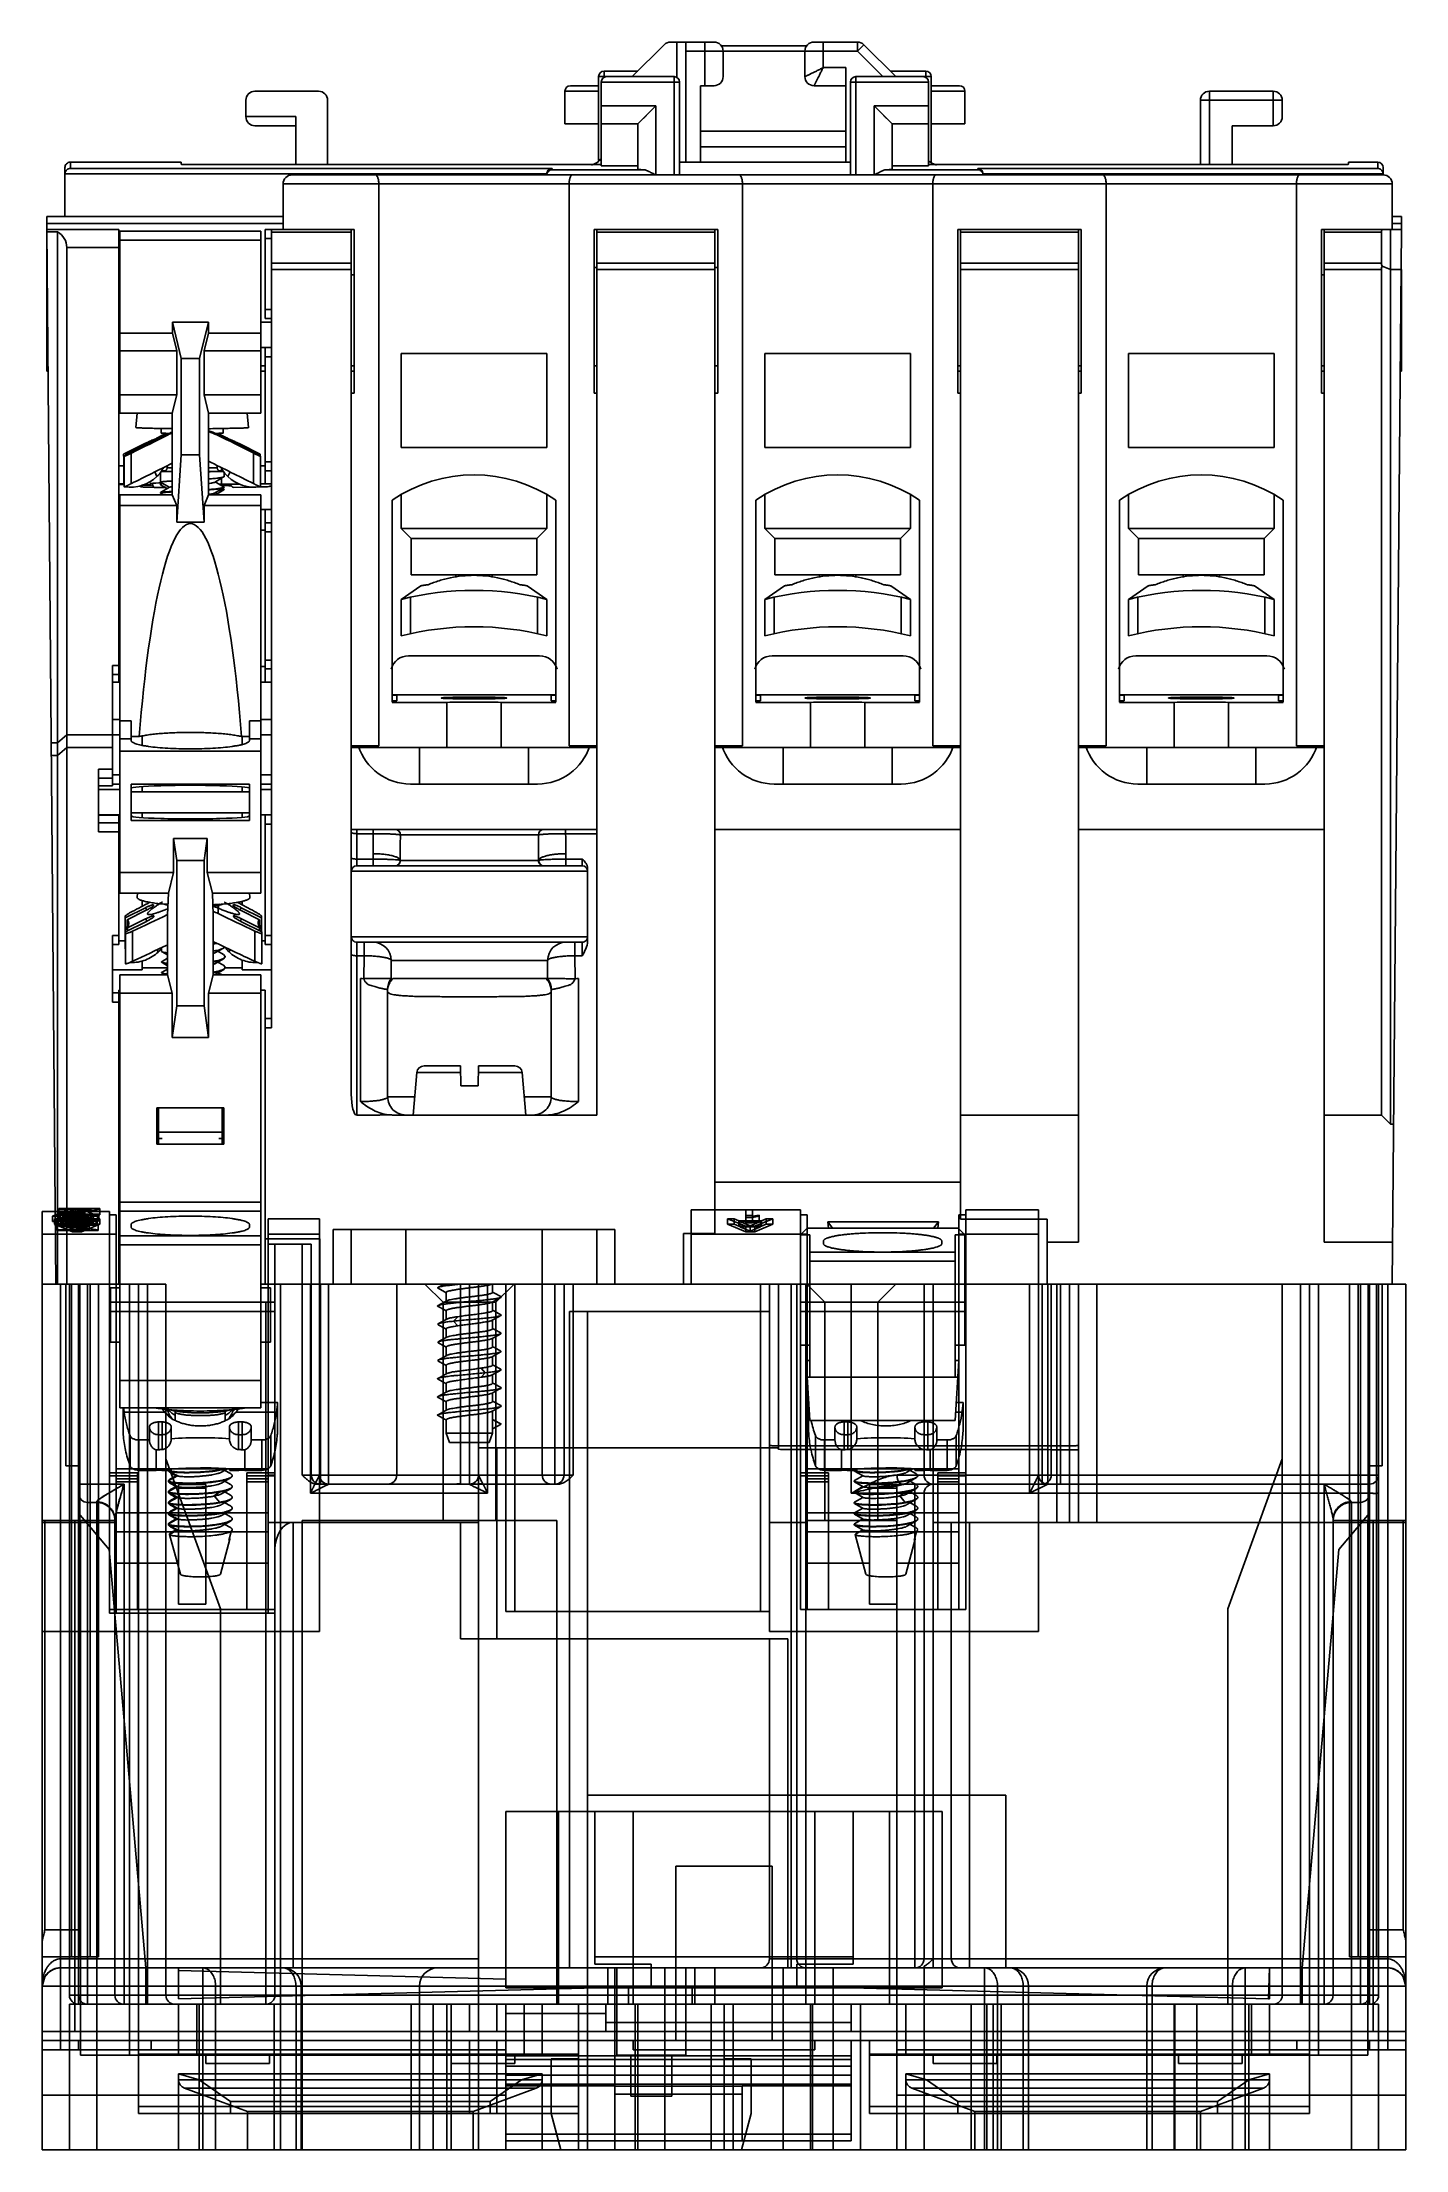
# Model space of a CAD drawing. Header units: millimetres. Extents: x 12 to 87, y 10 to 126.
import ezdxf

# ---------------------------------------------------------------- set-up
doc = ezdxf.new("R2010")
doc.units = ezdxf.units.MM
doc.header["$LTSCALE"] = 8.881126
doc.layers.get('0').update_dxf_attribs({"linetype": 'CONTINUOUS'})

msp = doc.modelspace()

# ---------------------------------------------------------------- linework, layer by layer
at = {"color": 7}
for p, q in [((44.37, 123.76), (46.12, 125.51)), ((46.48, 125.66), (48.87, 125.66)), ((46.82, 123.69), (46.82, 125.66)), ((47.32, 119.06), (47.32, 125.66)), ((48.37, 123.26), (48.37, 125.66)), ((49.27, 125.46), (53.97, 125.46)), ((56.76, 125.66), (54.37, 125.66)), ((54.87, 125.66), (54.87, 124.26)), ((56.76, 125.16), (56.76, 125.66)), ((57.11, 125.51), (56.76, 125.16)), ((57.11, 125.51), (58.87, 123.76)), ((42.82, 124.06), (42.82, 123.71)), ((42.82, 124.06), (44.67, 124.06)), ((49.37, 125.16), (47.32, 125.16)), ((49.37, 125.16), (49.37, 123.76)), ((53.87, 125.16), (49.37, 125.16)), ((53.87, 125.16), (53.87, 123.76)), ((53.87, 125.16), (56.76, 125.16)), ((54.87, 124.26), (56.12, 124.26)), ((56.12, 124.26), (56.12, 119.06)), ((56.76, 125.16), (58.16, 123.76)), ((58.57, 124.06), (60.52, 124.06)), ((60.52, 123.71), (60.52, 124.06)), ((23.62, 122.96), (27.12, 122.96)), ((40.67, 121.16), (40.67, 122.96)), ((42.52, 122.96), (40.67, 122.96)), ((40.97, 123.26), (42.52, 123.26)), ((42.52, 119.14), (42.52, 123.76)), ((42.52, 123.76), (46.67, 123.76)), ((42.67, 118.86), (42.67, 123.46)), ((46.97, 123.46), (42.67, 123.46)), ((46.67, 123.76), (46.67, 118.36)), ((46.97, 123.46), (46.97, 118.36)), ((48.12, 119.06), (48.12, 123.26)), ((48.12, 123.26), (48.87, 123.26)), ((54.37, 123.26), (56.12, 123.26)), ((56.37, 118.36), (56.37, 123.46)), ((60.67, 123.46), (56.37, 123.46)), ((56.67, 123.76), (56.67, 118.36)), ((56.67, 123.76), (60.82, 123.76)), ((60.67, 118.86), (60.67, 123.46)), ((60.82, 123.76), (60.82, 119.04)), ((60.82, 123.26), (62.37, 123.26)), ((62.67, 122.96), (60.82, 122.96)), ((62.67, 121.16), (62.67, 122.96)), ((76.12, 122.96), (76.12, 118.92)), ((76.12, 122.96), (79.62, 122.96)), ((79.62, 121.06), (79.62, 122.96)), ((23.12, 122.46), (23.12, 121.56)), ((27.62, 118.92), (27.62, 122.46)), ((42.67, 122.16), (45.67, 122.16)), ((45.67, 122.16), (44.67, 121.16)), ((45.67, 122.16), (45.67, 118.34)), ((57.67, 118.34), (57.67, 122.16)), ((57.67, 122.16), (58.67, 121.16)), ((57.67, 122.16), (60.67, 122.16)), ((75.62, 118.92), (75.62, 122.46)), ((80.12, 122.46), (75.62, 122.46)), ((80.12, 122.46), (80.12, 121.56)), ((23.12, 121.56), (25.87, 121.56)), ((25.87, 121.06), (23.62, 121.06)), ((25.87, 121.56), (25.87, 118.92)), ((40.67, 121.16), (42.52, 121.16)), ((44.67, 121.16), (42.67, 121.16)), ((44.67, 118.66), (44.67, 121.16)), ((45.15, 121.63), (44.79, 121.28)), ((48.12, 120.76), (56.12, 120.76)), ((58.19, 121.63), (58.55, 121.28)), ((58.67, 121.16), (58.67, 118.66)), ((60.67, 121.16), (58.67, 121.16)), ((60.82, 121.16), (62.67, 121.16)), ((77.37, 118.92), (77.37, 121.06)), ((79.62, 121.06), (77.37, 121.06)), ((48.12, 119.89), (56.12, 119.89)), ((13.17, 118.76), (13.17, 118.41)), ((13.17, 116.06), (13.17, 118.41)), ((13.17, 118.41), (39.67, 118.41)), ((13.47, 119.06), (13.47, 118.71)), ((19.57, 119.06), (13.47, 119.06)), ((13.47, 118.71), (39.97, 118.71)), ((19.57, 118.94), (19.57, 119.06)), ((20.07, 118.92), (42.67, 118.92)), ((25.67, 118.36), (85.67, 118.36)), ((39.97, 118.71), (39.97, 118.64)), ((39.97, 118.64), (44.96, 118.64)), ((42.67, 118.86), (44.67, 118.86)), ((56.37, 119.06), (46.97, 119.06)), ((58.37, 118.64), (63.37, 118.64)), ((58.67, 118.86), (60.67, 118.86)), ((60.67, 118.92), (83.27, 118.92)), ((63.37, 118.64), (63.37, 118.71)), ((63.37, 118.71), (85.37, 118.71)), ((63.67, 118.41), (85.67, 118.41)), ((83.77, 119.06), (83.77, 118.94)), ((85.37, 119.06), (83.77, 119.06)), ((85.37, 118.71), (85.37, 119.06)), ((85.67, 118.36), (85.67, 118.76)), ((25.17, 117.86), (25.17, 115.36)), ((86.17, 117.86), (25.17, 117.86)), ((30.43, 86.96), (30.43, 117.86)), ((40.9, 117.86), (40.9, 86.96)), ((50.43, 86.96), (50.43, 117.86)), ((60.9, 117.86), (60.9, 86.96)), ((70.43, 86.96), (70.43, 117.86)), ((80.9, 117.86), (80.9, 86.96)), ((86.17, 117.86), (86.17, 115.36)), ((12.17, 115.36), (12.17, 116.06)), ((25.17, 116.06), (12.17, 116.06)), ((86.67, 116.06), (86.17, 116.06)), ((86.67, 115.36), (86.67, 116.06)), ((12.17, 115.68), (25.17, 115.68)), ((12.67, 57.36), (12.17, 115.36)), ((12.17, 115.36), (16.14, 115.36)), ((12.17, 107.56), (12.17, 115.22)), ((12.77, 115.22), (12.17, 115.22)), ((12.77, 57.36), (12.77, 115.22)), ((16.14, 90.46), (16.14, 115.36)), ((16.19, 115.26), (16.19, 105.26)), ((16.19, 115.26), (23.94, 115.26)), ((23.94, 114.76), (16.19, 114.76)), ((23.94, 105.26), (23.94, 115.26)), ((24.19, 115.36), (24.19, 110.46)), ((24.19, 115.36), (29.07, 115.36)), ((24.54, 114.86), (24.19, 114.86)), ((24.54, 71.46), (24.54, 115.36)), ((28.92, 115.21), (24.54, 115.21)), ((28.92, 67.81), (28.92, 115.36)), ((29.07, 115.36), (29.07, 106.36)), ((42.27, 106.36), (42.27, 115.36)), ((42.27, 115.36), (49.07, 115.36)), ((42.42, 66.66), (42.42, 115.36)), ((48.92, 115.21), (42.42, 115.21)), ((48.92, 60.14), (48.92, 115.36)), ((49.07, 115.36), (49.07, 106.36)), ((62.27, 106.36), (62.27, 115.36)), ((62.27, 115.36), (69.07, 115.36)), ((62.42, 60.94), (62.42, 115.36)), ((68.92, 115.21), (62.42, 115.21)), ((68.92, 59.66), (68.92, 115.36)), ((69.07, 115.36), (69.07, 106.36)), ((82.27, 106.36), (82.27, 115.36)), ((82.27, 115.36), (86.67, 115.36)), ((82.42, 115.36), (82.42, 59.66)), ((85.57, 115.21), (82.42, 115.21)), ((85.57, 113.5), (85.57, 115.21)), ((86.07, 66.16), (86.07, 115.36)), ((86.16, 57.36), (86.67, 115.36)), ((86.17, 115.68), (86.67, 115.68)), ((13.27, 57.36), (13.27, 114.36)), ((16.14, 114.36), (13.27, 114.36)), ((16.14, 112.86), (16.19, 112.86)), ((24.54, 113.5), (28.92, 113.5)), ((28.92, 113.15), (24.54, 113.15)), ((29.07, 112.86), (28.92, 112.86)), ((42.42, 113.26), (42.27, 113.26)), ((42.42, 113.5), (48.92, 113.5)), ((42.42, 113.15), (48.92, 113.15)), ((49.07, 113.26), (48.92, 113.26)), ((62.42, 113.5), (68.92, 113.5)), ((68.92, 113.15), (62.42, 113.15)), ((82.42, 112.86), (82.27, 112.86)), ((82.42, 113.5), (85.57, 113.5)), ((85.57, 113.15), (82.42, 113.15)), ((85.57, 66.66), (85.57, 113.15)), ((86.07, 113.15), (85.61, 113.34)), ((86.65, 113.15), (86.07, 113.15)), ((86.67, 107.56), (86.67, 113.15)), ((16.19, 110.26), (16.14, 110.26)), ((19.08, 110.26), (19.08, 109.66)), ((19.08, 110.26), (19.57, 108.26)), ((21.06, 110.26), (19.08, 110.26)), ((20.57, 108.26), (21.06, 110.26)), ((21.06, 109.66), (21.06, 110.26)), ((24.54, 110.26), (23.94, 110.26)), ((24.19, 110.96), (24.54, 110.96)), ((24.54, 110.46), (24.19, 110.46)), ((16.19, 109.66), (19.08, 109.66)), ((19.08, 109.66), (19.32, 108.68)), ((20.82, 108.68), (21.06, 109.66)), ((23.94, 109.66), (21.06, 109.66)), ((16.14, 108.86), (16.19, 108.86)), ((16.14, 107.86), (16.19, 107.86)), ((16.19, 108.68), (19.32, 108.68)), ((19.32, 108.68), (19.32, 106.26)), ((19.57, 102.96), (19.57, 108.26)), ((20.57, 108.26), (19.57, 108.26)), ((20.57, 102.96), (20.57, 108.26)), ((20.82, 108.68), (20.82, 106.26)), ((20.82, 108.68), (23.94, 108.68)), ((23.94, 108.86), (24.54, 108.86)), ((24.19, 107.86), (23.94, 107.86)), ((24.19, 108.86), (24.19, 101.36)), ((24.54, 108.36), (24.19, 108.36)), ((29.07, 107.86), (28.92, 107.86)), ((31.67, 103.36), (31.67, 108.54)), ((39.67, 108.54), (31.67, 108.54)), ((39.67, 103.36), (39.67, 108.54)), ((42.42, 107.86), (42.27, 107.86)), ((49.07, 107.86), (48.92, 107.86)), ((51.67, 103.36), (51.67, 108.54)), ((59.67, 108.54), (51.67, 108.54)), ((59.67, 103.36), (59.67, 108.54)), ((62.42, 107.86), (62.27, 107.86)), ((69.07, 107.86), (68.92, 107.86)), ((71.67, 103.36), (71.67, 108.54)), ((79.67, 108.54), (71.67, 108.54)), ((79.67, 103.36), (79.67, 108.54)), ((82.42, 107.86), (82.27, 107.86)), ((12.17, 107.56), (12.24, 107.56)), ((16.14, 107.56), (16.19, 107.56)), ((23.94, 107.56), (24.19, 107.56)), ((28.92, 107.56), (29.07, 107.56)), ((62.27, 107.56), (62.42, 107.56)), ((68.92, 107.56), (69.07, 107.56)), ((82.27, 107.56), (82.42, 107.56)), ((86.6, 107.56), (86.67, 107.56)), ((16.19, 106.26), (19.32, 106.26)), ((19.32, 106.26), (19.07, 105.26)), ((21.07, 105.26), (20.82, 106.26)), ((20.82, 106.26), (23.94, 106.26)), ((29.07, 106.36), (28.92, 106.36)), ((42.42, 106.36), (42.27, 106.36)), ((49.07, 106.36), (48.92, 106.36)), ((62.42, 106.36), (62.27, 106.36)), ((69.07, 106.36), (68.92, 106.36)), ((82.42, 106.36), (82.27, 106.36)), ((16.19, 105.26), (19.07, 105.26)), ((17.14, 105.26), (17.07, 104.46)), ((17.07, 104.46), (17.07, 104.46)), ((18.47, 104.16), (18.47, 104.41)), ((19.07, 105.26), (19.07, 100.76)), ((21.07, 105.26), (21.07, 100.76)), ((23.94, 105.26), (21.07, 105.26)), ((21.87, 104.16), (21.87, 104.41)), ((23.2, 105.26), (23.27, 104.46)), ((16.4, 103), (17.52, 103.56)), ((17.55, 103.44), (16.43, 102.88)), ((17.53, 103.53), (16.52, 103.03)), ((16.54, 102.97), (17.54, 103.47)), ((17.53, 103.53), (17.52, 103.56)), ((17.55, 103.45), (17.54, 103.47)), ((17.97, 103.77), (17.97, 103.77)), ((17.97, 103.77), (17.97, 103.77)), ((17.99, 103.68), (17.99, 103.68)), ((17.99, 103.68), (17.99, 103.68)), ((18.47, 104.16), (18.47, 104.16)), ((18.74, 104.15), (18.7, 104.13)), ((18.83, 104.11), (18.84, 104.06)), ((21.53, 104.06), (21.52, 104.11)), ((21.63, 104.12), (21.58, 104.14)), ((22.34, 103.77), (22.34, 103.77)), ((22.34, 103.77), (22.34, 103.77)), ((22.36, 103.68), (22.36, 103.68)), ((22.36, 103.68), (22.36, 103.68)), ((22.79, 103.56), (22.78, 103.54)), ((22.79, 103.56), (23.9, 103)), ((22.79, 103.53), (23.8, 103.03)), ((22.8, 103.45), (22.81, 103.47)), ((23.81, 102.97), (22.81, 103.47)), ((23.93, 102.89), (22.81, 103.44)), ((39.67, 103.36), (31.67, 103.36)), ((59.67, 103.36), (51.67, 103.36)), ((79.67, 103.36), (71.67, 103.36)), ((16.14, 102.36), (16.43, 102.36)), ((16.41, 102.45), (16.41, 101.31)), ((16.43, 102.88), (16.43, 102.87)), ((16.43, 102.87), (16.43, 101.2)), ((16.43, 101.21), (16.43, 102.36)), ((16.82, 101.38), (16.82, 103.06)), ((18.11, 102.02), (18.23, 101.77)), ((18.59, 102.06), (18.59, 102.06)), ((18.79, 102.26), (18.79, 102.36)), ((18.79, 102.26), (18.79, 102.26)), ((19.32, 99.26), (19.57, 102.96)), ((20.57, 102.96), (19.57, 102.96)), ((20.82, 99.26), (20.57, 102.96)), ((21.54, 102.26), (21.54, 102.38)), ((21.74, 102.06), (21.74, 102.06)), ((21.79, 102.08), (21.79, 102.21)), ((21.92, 101.76), (21.92, 102.02)), ((22.13, 101.77), (22.26, 102.02)), ((23.55, 103.06), (23.55, 101.38)), ((23.72, 103.04), (23.72, 103.04)), ((23.9, 103), (23.9, 102.9)), ((23.93, 102.89), (23.93, 102.87)), ((23.93, 102.87), (23.93, 101.2)), ((23.93, 102.87), (23.93, 102.87)), ((23.93, 102.36), (24.19, 102.36)), ((24.19, 102.58), (24.54, 102.58)), ((24.54, 102.09), (24.19, 102.09)), ((16.4, 101.36), (16.14, 101.36)), ((16.4, 101.33), (16.14, 101.32)), ((16.4, 101.32), (16.4, 101.33)), ((16.4, 101.33), (16.4, 101.33)), ((16.41, 101.31), (16.4, 101.32)), ((16.43, 101.21), (16.43, 101.2)), ((17.38, 101.29), (17.91, 101.3)), ((17.63, 101.18), (18.08, 101.18)), ((17.86, 101.31), (17.86, 101.39)), ((17.91, 101.3), (17.86, 101.31)), ((18.14, 101.16), (18.7, 101.16)), ((18.42, 101.46), (18.42, 101.98)), ((18.42, 101.49), (18.42, 101.49)), ((18.42, 101.46), (18.42, 101.46)), ((18.42, 101.46), (18.42, 101.46)), ((18.42, 101.46), (18.91, 101.18)), ((18.42, 101.46), (18.42, 101.46)), ((18.42, 101.46), (18.42, 101.46)), ((18.42, 101.36), (18.43, 101.37)), ((18.42, 101.33), (18.42, 101.36)), ((18.42, 101.33), (18.43, 101.32)), ((18.92, 101.18), (18.42, 100.89)), ((18.42, 100.89), (18.42, 100.89)), ((18.42, 100.89), (18.42, 100.89)), ((18.42, 100.86), (18.42, 100.89)), ((18.42, 100.87), (18.42, 100.86)), ((18.42, 100.86), (18.42, 100.86)), ((18.42, 100.86), (18.42, 100.86)), ((18.42, 100.86), (18.6, 100.76)), ((18.42, 100.86), (18.42, 100.86)), ((18.42, 100.86), (18.42, 100.86)), ((18.5, 101.41), (18.43, 101.37)), ((18.43, 101.32), (18.79, 101.11)), ((21.4, 101.45), (21.9, 101.75)), ((21.4, 100.86), (21.9, 101.15)), ((21.9, 101.2), (21.44, 101.47)), ((21.64, 100.76), (21.44, 100.88)), ((21.54, 100.81), (21.91, 101.03)), ((21.72, 101.31), (22.22, 101.31)), ((21.79, 101.35), (21.79, 101.68)), ((22.71, 101.35), (21.79, 101.35)), ((21.91, 101.06), (21.83, 101.11)), ((21.92, 101.76), (21.9, 101.75)), ((21.92, 101.19), (21.9, 101.2)), ((21.92, 101.16), (21.9, 101.15)), ((21.92, 101.06), (21.91, 101.06)), ((21.92, 101.03), (21.91, 101.03)), ((21.92, 101.16), (21.92, 101.19)), ((21.92, 101.19), (21.92, 101.19)), ((21.92, 101.03), (21.92, 101.06)), ((22.22, 101.31), (22.14, 101.35)), ((22.44, 101.17), (23.62, 101.18)), ((22.71, 101.38), (22.71, 101.35)), ((23.68, 101.2), (23.62, 101.18)), ((24.54, 101.36), (23.93, 101.36)), ((23.93, 101.2), (24.25, 101.2)), ((24.19, 101.36), (24.54, 101.36)), ((16.14, 99.96), (16.19, 99.96)), ((16.19, 78.86), (16.19, 100.76)), ((16.19, 100.76), (19.07, 100.76)), ((16.19, 100.18), (19.32, 100.18)), ((18.42, 100.76), (18.43, 100.77)), ((18.5, 100.81), (18.43, 100.77)), ((19.07, 100.76), (19.32, 100.18)), ((19.32, 100.18), (19.32, 99.26)), ((20.82, 100.18), (21.07, 100.76)), ((20.82, 100.18), (20.82, 99.26)), ((20.82, 100.18), (23.94, 100.18)), ((21.07, 100.78), (21.07, 100.78)), ((23.94, 100.76), (21.07, 100.76)), ((23.94, 78.86), (23.94, 100.76)), ((23.94, 99.96), (24.54, 99.96)), ((24.19, 99.96), (24.19, 90.46)), ((24.54, 99.95), (24.19, 99.95)), ((31.17, 100.47), (31.17, 89.36)), ((31.67, 98.91), (31.67, 100.75)), ((39.67, 98.91), (39.67, 100.75)), ((40.17, 89.36), (40.17, 100.47)), ((51.17, 100.47), (51.17, 89.36)), ((51.67, 98.91), (51.67, 100.75)), ((59.67, 98.91), (59.67, 100.75)), ((60.17, 89.36), (60.17, 100.47)), ((71.17, 100.47), (71.17, 89.36)), ((71.67, 98.91), (71.67, 100.75)), ((79.67, 98.91), (79.67, 100.75)), ((80.17, 89.36), (80.17, 100.47)), ((16.19, 98.82), (16.14, 98.82)), ((19.32, 99.26), (20.82, 99.26)), ((24.19, 98.82), (23.94, 98.82)), ((24.19, 99.22), (24.54, 99.22)), ((24.54, 98.73), (24.19, 98.73)), ((32.22, 98.36), (31.67, 98.91)), ((31.67, 98.91), (39.67, 98.91)), ((39.12, 98.36), (39.67, 98.91)), ((52.22, 98.36), (51.67, 98.91)), ((51.67, 98.91), (59.67, 98.91)), ((59.12, 98.36), (59.67, 98.91)), ((71.67, 98.91), (79.67, 98.91)), ((72.22, 98.36), (71.67, 98.91)), ((79.12, 98.36), (79.67, 98.91)), ((32.22, 96.36), (32.22, 98.36)), ((39.12, 98.36), (32.22, 98.36)), ((39.12, 96.36), (39.12, 98.36)), ((52.22, 96.36), (52.22, 98.36)), ((59.12, 98.36), (52.22, 98.36)), ((59.12, 96.36), (59.12, 98.36)), ((72.22, 96.36), (72.22, 98.36)), ((79.12, 98.36), (72.22, 98.36)), ((79.12, 96.36), (79.12, 98.36)), ((32.22, 96.36), (39.12, 96.36)), ((34.67, 96.21), (34.67, 96.36)), ((36.67, 96.21), (36.67, 96.36)), ((52.22, 96.36), (59.12, 96.36)), ((54.67, 96.21), (54.67, 96.36)), ((56.67, 96.21), (56.67, 96.36)), ((72.22, 96.36), (79.12, 96.36)), ((74.67, 96.21), (74.67, 96.36)), ((76.67, 96.21), (76.67, 96.36)), ((32.74, 95.76), (31.67, 95.01)), ((32.17, 95.12), (32.17, 93.12)), ((39.67, 95.01), (38.59, 95.76)), ((39.17, 93.12), (39.17, 95.12)), ((52.74, 95.76), (51.67, 95.01)), ((52.17, 95.12), (52.17, 93.12)), ((59.67, 95.01), (58.59, 95.76)), ((59.17, 93.12), (59.17, 95.12)), ((72.74, 95.76), (71.67, 95.01)), ((72.17, 95.12), (72.17, 93.12)), ((79.67, 95.01), (78.59, 95.76)), ((79.17, 93.12), (79.17, 95.12)), ((31.67, 95.01), (31.67, 93.01)), ((39.67, 93.01), (39.67, 95.01)), ((51.67, 95.01), (51.67, 93.01)), ((59.67, 93.01), (59.67, 95.01)), ((71.67, 95.01), (71.67, 93.01)), ((79.67, 93.01), (79.67, 95.01)), ((24.19, 91.68), (24.54, 91.68)), ((32.07, 91.91), (39.27, 91.91)), ((52.07, 91.91), (59.27, 91.91)), ((72.07, 91.91), (79.27, 91.91)), ((15.79, 84.76), (15.79, 91.38)), ((15.79, 91.38), (16.14, 91.38)), ((16.14, 90.89), (15.79, 90.89)), ((15.79, 90.47), (16.14, 90.47)), ((16.19, 90.46), (15.79, 90.46)), ((16.14, 91.32), (16.19, 91.32)), ((23.94, 91.32), (24.19, 91.32)), ((24.54, 90.46), (23.94, 90.46)), ((24.54, 91.19), (24.19, 91.19)), ((24.19, 90.46), (24.54, 90.46)), ((31.17, 89.76), (40.17, 89.76)), ((31.17, 89.35), (34.17, 89.35)), ((31.42, 89.74), (31.42, 89.44)), ((34.17, 86.86), (34.17, 89.35)), ((37.17, 89.35), (37.17, 86.86)), ((37.17, 89.35), (40.17, 89.35)), ((39.92, 89.74), (39.92, 89.44)), ((51.17, 89.76), (60.17, 89.76)), ((51.17, 89.35), (54.17, 89.35)), ((51.42, 89.74), (51.42, 89.44)), ((54.17, 86.86), (54.17, 89.35)), ((57.17, 89.35), (57.17, 86.86)), ((57.17, 89.35), (60.17, 89.35)), ((59.92, 89.74), (59.92, 89.44)), ((71.17, 89.76), (80.17, 89.76)), ((71.17, 89.35), (74.17, 89.35)), ((71.42, 89.74), (71.42, 89.44)), ((74.17, 86.86), (74.17, 89.35)), ((77.17, 89.35), (80.17, 89.35)), ((77.17, 89.35), (77.17, 86.86)), ((79.92, 89.74), (79.92, 89.44)), ((15.79, 88.41), (16.19, 88.41)), ((16.19, 88.34), (16.82, 88.34)), ((16.82, 87.25), (16.82, 88.34)), ((23.32, 87.25), (23.32, 88.34)), ((23.32, 88.34), (23.94, 88.34)), ((23.94, 88.41), (24.54, 88.41)), ((12.77, 87.12), (12.41, 87.12)), ((13.27, 87.56), (12.77, 87.12)), ((13.27, 87.56), (15.79, 87.56)), ((16.19, 87.56), (15.79, 87.56)), ((16.82, 87.35), (16.19, 87.35)), ((16.82, 87.47), (17.25, 87.47)), ((17.42, 86.99), (17.42, 87.5)), ((22.89, 87.47), (23.32, 87.47)), ((22.92, 87.05), (22.92, 87.47)), ((23.94, 87.35), (23.32, 87.35)), ((24.54, 87.56), (23.94, 87.56)), ((28.92, 86.96), (30.43, 86.96)), ((40.9, 86.96), (42.42, 86.96)), ((48.92, 86.96), (50.43, 86.96)), ((60.9, 86.96), (62.42, 86.96)), ((68.92, 86.96), (70.43, 86.96)), ((80.9, 86.96), (82.42, 86.96)), ((12.77, 86.42), (12.42, 86.42)), ((13.27, 86.86), (12.77, 86.42)), ((15.79, 86.86), (13.27, 86.86)), ((23.94, 86.66), (16.19, 86.66)), ((28.92, 86.86), (42.42, 86.86)), ((32.67, 84.86), (32.67, 86.86)), ((38.67, 84.86), (38.67, 86.86)), ((48.92, 86.86), (62.42, 86.86)), ((52.67, 84.86), (52.67, 86.86)), ((58.67, 84.86), (58.67, 86.86)), ((68.92, 86.86), (82.42, 86.86)), ((72.67, 84.86), (72.67, 86.86)), ((78.67, 84.86), (78.67, 86.86)), ((15.02, 82.24), (15.02, 85.68)), ((15.02, 85.68), (15.79, 85.68)), ((15.79, 85.19), (15.02, 85.19)), ((15.02, 84.77), (15.79, 84.77)), ((15.79, 84.76), (15.02, 84.76)), ((15.79, 85.36), (16.19, 85.36)), ((16.19, 84.86), (15.79, 84.86)), ((16.82, 82.86), (16.82, 84.86)), ((23.32, 84.86), (16.82, 84.86)), ((17.42, 84.44), (17.42, 84.71)), ((22.92, 84.69), (22.92, 84.44)), ((23.32, 84.86), (23.32, 82.86)), ((23.94, 85.36), (24.54, 85.36)), ((24.54, 84.86), (23.94, 84.86)), ((32.17, 84.86), (39.17, 84.86)), ((52.17, 84.86), (59.17, 84.86)), ((72.17, 84.86), (79.17, 84.86)), ((16.19, 84.56), (15.02, 84.56)), ((16.82, 84.44), (23.32, 84.44)), ((24.54, 84.56), (23.94, 84.56)), ((15.02, 83.16), (16.19, 83.16)), ((16.14, 83.14), (15.02, 83.14)), ((15.02, 82.72), (16.14, 82.72)), ((16.14, 76.04), (16.14, 83.16)), ((23.32, 83.28), (16.82, 83.28)), ((23.32, 82.86), (16.82, 82.86)), ((17.42, 83.01), (17.42, 83.28)), ((22.92, 83.28), (22.92, 83.03)), ((23.94, 83.16), (24.54, 83.16)), ((24.19, 83.16), (24.19, 76.04)), ((24.54, 82.66), (24.19, 82.66)), ((28.92, 82.36), (42.42, 82.36)), ((29.22, 82.36), (29.22, 80.36)), ((30.13, 82.36), (30.13, 82.13)), ((40.71, 82.36), (40.71, 82.13)), ((62.42, 82.36), (48.92, 82.36)), ((68.92, 82.36), (82.42, 82.36)), ((16.14, 82.24), (15.02, 82.24)), ((19.14, 81.87), (19.14, 79.99)), ((19.32, 80.66), (19.14, 81.87)), ((20.99, 81.87), (19.14, 81.87)), ((20.82, 80.66), (20.99, 81.87)), ((20.99, 81.87), (20.99, 79.99)), ((29.22, 82.13), (30.13, 82.13)), ((39.21, 82.06), (31.63, 82.06)), ((40.71, 82.13), (42.42, 82.13)), ((16.19, 79.99), (19.14, 79.99)), ((19.14, 79.99), (18.86, 78.86)), ((19.32, 72.66), (19.32, 80.66)), ((20.82, 80.66), (19.32, 80.66)), ((20.82, 72.66), (20.82, 80.66)), ((21.28, 78.86), (20.99, 79.99)), ((23.94, 79.99), (20.99, 79.99)), ((41.92, 80.06), (28.92, 80.06)), ((30.12, 80.73), (29.22, 80.73)), ((29.22, 80.36), (41.62, 80.36)), ((30.12, 81.03), (30.12, 80.36)), ((31.62, 80.66), (39.22, 80.66)), ((40.72, 80.36), (40.72, 81.03)), ((41.62, 80.73), (40.72, 80.73)), ((41.62, 80.36), (41.62, 80.73)), ((41.92, 80.23), (41.92, 76.22)), ((16.19, 78.86), (18.86, 78.86)), ((17.16, 78.86), (17.14, 78.63)), ((18.82, 77.67), (18.86, 78.86)), ((21.32, 77.67), (21.28, 78.86)), ((23.94, 78.86), (21.28, 78.86)), ((23.32, 78.86), (23.34, 78.63)), ((16.49, 77.51), (17.6, 78.06)), ((17.61, 77.9), (16.6, 77.4)), ((17.14, 78.63), (17.14, 78.63)), ((17.42, 78.14), (17.42, 78.46)), ((18.05, 78.21), (18.05, 78.22)), ((18.05, 78.21), (18.05, 78.19)), ((18.8, 78.25), (18.82, 78.24)), ((18.81, 77.68), (18.82, 77.68)), ((18.82, 77.67), (18.82, 74.36)), ((21.32, 77.67), (21.32, 74.36)), ((21.6, 77.73), (21.59, 78.04)), ((21.62, 78.03), (21.62, 78.13)), ((22.42, 78.22), (22.42, 78.22)), ((22.42, 78.19), (22.42, 78.22)), ((22.87, 78.06), (23.99, 77.51)), ((22.87, 77.9), (23.87, 77.4)), ((22.92, 78.42), (22.92, 78.21)), ((23.34, 78.63), (23.34, 78.63)), ((15.79, 72.87), (15.79, 76.54)), ((15.79, 76.54), (16.14, 76.54)), ((16.48, 77.59), (16.49, 77.51)), ((16.48, 77.59), (16.48, 75.93)), ((16.48, 77.59), (16.48, 77.59)), ((16.49, 76.93), (16.49, 75.8)), ((17.62, 77.28), (16.5, 76.73)), ((16.5, 76.73), (16.5, 76.65)), ((16.5, 76.65), (16.5, 74.99)), ((16.51, 76.9), (16.56, 76.92)), ((16.55, 76.89), (16.54, 76.88)), ((16.55, 76.88), (16.54, 76.88)), ((16.61, 76.95), (17.61, 77.45)), ((16.89, 75.11), (16.89, 76.77)), ((18.06, 77.6), (18.06, 77.61)), ((18.06, 77.6), (18.06, 77.57)), ((22.44, 77.61), (22.43, 77.6)), ((22.44, 77.58), (22.43, 77.6)), ((23.88, 76.96), (22.88, 77.45)), ((24, 76.73), (22.88, 77.28)), ((23.62, 76.77), (23.62, 75.11)), ((23.79, 77.23), (23.79, 77.22)), ((23.91, 76.93), (23.96, 76.9)), ((23.93, 76.89), (23.92, 76.89)), ((23.93, 76.89), (23.93, 76.89)), ((23.98, 77.59), (23.99, 77.51)), ((23.99, 76.74), (23.99, 76.93)), ((24, 76.73), (24, 76.65)), ((24, 76.65), (24, 74.99)), ((24, 76.65), (24, 76.65)), ((24.19, 76.54), (24.54, 76.54)), ((16.14, 76.04), (15.79, 76.04)), ((16.5, 76.24), (16.14, 76.24)), ((16.48, 75.93), (16.48, 75.93)), ((16.49, 75.8), (16.48, 75.93)), ((16.5, 75.12), (16.5, 76.25)), ((18.24, 75.75), (18.3, 75.62)), ((18.49, 75.66), (18.49, 75.85)), ((18.49, 75.68), (18.49, 75.68)), ((18.49, 75.66), (18.49, 75.66)), ((18.51, 75.63), (18.49, 75.66)), ((18.51, 75.63), (18.82, 75.46)), ((21.41, 75.57), (21.89, 75.84)), ((21.89, 75.49), (21.58, 75.67)), ((21.99, 75.38), (21.89, 75.49)), ((21.99, 75.36), (21.89, 75.25)), ((21.99, 75.38), (21.99, 75.38)), ((21.99, 75.36), (21.99, 75.38)), ((22.2, 75.63), (22.26, 75.75)), ((24.19, 76.24), (24, 76.24)), ((24.54, 76.04), (24.19, 76.04)), ((28.92, 76.46), (41.92, 76.46)), ((29.22, 76.16), (29.22, 66.66)), ((29.22, 76.16), (41.62, 76.16)), ((29.22, 75.41), (29.62, 75.41)), ((29.61, 74.15), (29.62, 75.41)), ((29.62, 76.16), (29.62, 75.41)), ((41.22, 75.41), (41.22, 76.16)), ((41.22, 75.41), (41.23, 74.15)), ((41.22, 75.41), (41.62, 75.41)), ((41.62, 75.41), (41.62, 76.16)), ((17.42, 74.65), (15.79, 74.65)), ((16.19, 50.56), (16.19, 74.36)), ((16.19, 74.36), (18.82, 74.36)), ((16.5, 74.99), (16.5, 75.12)), ((17.42, 74.65), (17.42, 75.14)), ((17.42, 74.75), (18.82, 74.75)), ((18.51, 75.11), (18.49, 75.08)), ((18.49, 75.08), (18.49, 75.08)), ((18.49, 75.06), (18.49, 75.08)), ((18.49, 75.06), (18.49, 75.06)), ((18.51, 75.04), (18.49, 75.06)), ((18.51, 74.51), (18.49, 74.49)), ((18.49, 74.49), (18.49, 74.49)), ((18.49, 74.47), (18.49, 74.49)), ((18.49, 74.47), (18.49, 74.47)), ((18.51, 74.45), (18.49, 74.47)), ((18.82, 75.28), (18.51, 75.11)), ((18.51, 75.04), (18.82, 74.87)), ((18.82, 74.68), (18.51, 74.51)), ((18.51, 74.45), (18.67, 74.36)), ((18.81, 74.39), (18.8, 74.39)), ((18.82, 74.36), (19.07, 73.36)), ((21.07, 73.36), (21.32, 74.36)), ((23.94, 74.36), (21.32, 74.36)), ((21.41, 74.97), (21.89, 75.25)), ((21.41, 74.38), (21.89, 74.65)), ((21.89, 74.9), (21.58, 75.07)), ((21.81, 74.36), (21.58, 74.48)), ((21.99, 74.79), (21.89, 74.9)), ((21.99, 74.77), (21.89, 74.65)), ((21.89, 74.67), (21.89, 74.67)), ((21.89, 74.67), (21.89, 74.67)), ((21.99, 74.79), (21.99, 74.79)), ((21.99, 74.77), (21.99, 74.79)), ((21.99, 74.75), (22.92, 74.75)), ((22.92, 75.2), (22.92, 74.65)), ((24.54, 74.65), (22.92, 74.65)), ((23.94, 50.56), (23.94, 74.36)), ((31.12, 74.16), (31.12, 75.16)), ((39.72, 75.16), (31.12, 75.16)), ((39.72, 75.16), (39.72, 74.16)), ((15.79, 73.37), (16.14, 73.37)), ((16.14, 57.36), (16.14, 73.52)), ((16.19, 73.52), (16.14, 73.52)), ((16.19, 73.36), (19.07, 73.36)), ((19.07, 70.92), (19.07, 73.36)), ((21.07, 70.92), (21.07, 73.36)), ((23.94, 73.36), (21.07, 73.36)), ((24.19, 73.52), (23.94, 73.52)), ((24.19, 57.36), (24.19, 73.52)), ((29.42, 74.16), (29.42, 67.4)), ((30.92, 67.66), (30.92, 73.56)), ((31.12, 74.16), (31.11, 74.16)), ((39.63, 74.16), (31.2, 74.16)), ((39.72, 74.16), (39.72, 74.16)), ((39.92, 73.56), (39.92, 67.66)), ((41.42, 67.4), (41.42, 74.16)), ((16.14, 72.87), (15.79, 72.87)), ((19.32, 72.66), (19.07, 70.92)), ((20.82, 72.66), (19.32, 72.66)), ((21.07, 70.92), (20.82, 72.66)), ((24.19, 71.96), (24.54, 71.96)), ((21.07, 70.92), (19.07, 70.92)), ((24.54, 71.46), (24.19, 71.46)), ((32.52, 68.99), (32.32, 66.66)), ((34.93, 68.99), (32.52, 68.99)), ((34.92, 69.36), (32.92, 69.36)), ((34.92, 69.36), (34.95, 68.26)), ((35.89, 68.26), (35.92, 69.36)), ((38.31, 68.99), (35.91, 68.99)), ((37.92, 69.36), (35.92, 69.36)), ((38.31, 68.99), (38.52, 66.66)), ((30.92, 67.66), (32.41, 67.66)), ((35.89, 68.26), (34.95, 68.26)), ((38.43, 67.66), (39.92, 67.66)), ((18.23, 65.06), (18.23, 67.06)), ((18.23, 67.06), (21.91, 67.06)), ((18.32, 65.06), (18.32, 67.06)), ((21.82, 65.06), (21.82, 67.06)), ((21.91, 65.06), (21.91, 67.06)), ((42.42, 66.66), (31.19, 66.66)), ((62.42, 66.66), (68.92, 66.66)), ((85.57, 66.66), (82.42, 66.66)), ((85.57, 66.66), (86.07, 66.16)), ((86.24, 66.16), (86.07, 66.16)), ((18.23, 65.06), (21.91, 65.06)), ((18.32, 65.71), (21.82, 65.71)), ((18.32, 65.36), (18.51, 65.36)), ((21.63, 65.36), (21.82, 65.36)), ((62.42, 62.96), (48.92, 62.96)), ((13.49, 61.51), (12.48, 61.09)), ((12.84, 60.89), (12.84, 61.51)), ((15.09, 61.51), (12.84, 61.51)), ((12.84, 61.47), (14.59, 61.47)), ((13.03, 61.27), (14.59, 61.47)), ((13.17, 61.24), (13.74, 61.48)), ((15.09, 61.47), (13.34, 61.24)), ((13.49, 61.22), (13.49, 61.51)), ((13.49, 61.51), (13.99, 61.51)), ((13.74, 61.18), (13.74, 61.48)), ((13.74, 61.48), (14.31, 61.24)), ((13.99, 61.22), (13.99, 61.51)), ((15, 61.09), (13.99, 61.51)), ((14.59, 61.17), (14.59, 61.47)), ((15.09, 61.17), (15.09, 61.51)), ((16.19, 61.87), (23.94, 61.87)), ((53.62, 61.44), (47.62, 61.44)), ((47.62, 61.44), (47.62, 57.36)), ((50.99, 61.44), (50.61, 61.44)), ((50.61, 61.44), (50.61, 60.73)), ((50.99, 60.73), (50.99, 61.44)), ((53.62, 60.07), (53.62, 61.44)), ((62.72, 61.44), (66.72, 61.44)), ((62.72, 61.44), (62.72, 39.46)), ((66.72, 61.44), (66.72, 38.26)), ((11.92, 61.36), (11.92, 57.36)), ((11.92, 61.36), (15.62, 61.36)), ((12.48, 60.8), (13.49, 61.22)), ((12.48, 60.8), (12.48, 61.09)), ((12.86, 61.09), (12.48, 61.09)), ((12.86, 60.8), (12.48, 60.8)), ((12.59, 60.66), (12.59, 60.95)), ((13.59, 60.54), (12.59, 60.95)), ((12.97, 60.95), (12.59, 60.95)), ((12.59, 60.66), (13.59, 60.24)), ((12.97, 60.66), (12.59, 60.66)), ((12.8, 60.96), (12.73, 60.93)), ((12.73, 60.31), (12.73, 60.93)), ((12.73, 60.91), (12.8, 60.87)), ((12.73, 60.63), (12.8, 60.67)), ((12.73, 60.65), (14.5, 60.65)), ((12.8, 60.58), (12.73, 60.61)), ((15, 60.61), (12.73, 60.61)), ((12.73, 60.35), (14.5, 60.35)), ((15, 60.31), (12.73, 60.31)), ((13.05, 61), (12.8, 60.96)), ((12.8, 60.58), (12.8, 60.96)), ((12.8, 60.87), (12.92, 60.85)), ((12.8, 60.67), (13.05, 60.7)), ((12.92, 60.55), (12.8, 60.58)), ((12.84, 61.21), (12.91, 61.24)), ((15.09, 61.21), (12.84, 61.21)), ((12.91, 61.16), (12.84, 61.19)), ((12.84, 61.17), (14.59, 61.17)), ((12.91, 60.95), (12.84, 60.91)), ((12.84, 60.89), (12.91, 60.86)), ((12.86, 61.09), (13.11, 61.2)), ((12.86, 60.8), (12.86, 61.09)), ((13.11, 60.9), (12.86, 60.8)), ((12.91, 61.24), (13.03, 61.27)), ((12.91, 60.86), (12.91, 61.24)), ((13.16, 61.12), (12.91, 61.16)), ((13.03, 60.97), (12.91, 60.95)), ((12.91, 60.86), (13.16, 60.82)), ((12.92, 60.55), (12.92, 60.85)), ((12.92, 60.85), (14.5, 60.65)), ((14.5, 60.35), (12.92, 60.55)), ((12.97, 60.66), (12.97, 60.95)), ((12.97, 60.95), (13.22, 60.85)), ((13.22, 60.55), (12.97, 60.66)), ((13.03, 60.97), (13.03, 61.27)), ((14.59, 61.17), (13.03, 60.97)), ((13.3, 61.02), (13.05, 61)), ((13.05, 60.7), (13.05, 61)), ((13.05, 60.7), (13.3, 60.72)), ((13.11, 60.61), (13.11, 61.2)), ((14.37, 61.2), (13.11, 61.2)), ((13.11, 60.93), (13.24, 60.95)), ((13.24, 60.87), (13.11, 60.91)), ((14.37, 60.9), (13.11, 60.9)), ((13.24, 60.66), (13.11, 60.63)), ((13.11, 60.61), (13.24, 60.58)), ((13.16, 60.82), (13.16, 61.12)), ((13.41, 61.1), (13.16, 61.12)), ((13.16, 60.82), (13.41, 60.81)), ((13.17, 60.94), (13.17, 61.24)), ((13.17, 61.24), (14.31, 61.24)), ((13.74, 61.18), (13.17, 60.94)), ((13.17, 60.94), (14.31, 60.94)), ((13.34, 61.24), (13.22, 61.21)), ((13.22, 60.89), (13.22, 61.21)), ((13.22, 61.19), (13.34, 61.16)), ((13.22, 60.91), (13.34, 60.95)), ((13.34, 60.87), (13.22, 60.89)), ((13.22, 60.55), (13.22, 60.85)), ((14.47, 60.85), (13.22, 60.85)), ((14.47, 60.55), (13.22, 60.55)), ((13.24, 60.95), (13.43, 60.97)), ((13.24, 60.58), (13.24, 60.95)), ((15, 60.65), (13.24, 60.87)), ((13.43, 60.68), (13.24, 60.66)), ((13.24, 60.58), (15, 60.35)), ((13.28, 60.52), (13.28, 60.81)), ((13.28, 60.81), (13.84, 60.57)), ((13.28, 60.81), (14.41, 60.81)), ((13.84, 60.28), (13.28, 60.52)), ((13.28, 60.52), (14.41, 60.52)), ((13.68, 61.03), (13.3, 61.02)), ((13.3, 60.72), (13.3, 61.02)), ((13.3, 60.72), (13.68, 60.73)), ((13.34, 60.87), (13.34, 61.24)), ((13.34, 60.95), (15.09, 61.17)), ((13.34, 61.16), (13.53, 61.15)), ((13.53, 60.85), (13.34, 60.87)), ((13.41, 60.81), (13.41, 61.1)), ((13.78, 61.09), (13.41, 61.1)), ((13.41, 60.81), (13.78, 60.8)), ((13.43, 60.97), (13.74, 60.98)), ((13.43, 60.68), (13.43, 60.97)), ((13.74, 60.68), (13.43, 60.68)), ((13.49, 61.22), (13.99, 61.22)), ((13.53, 60.85), (13.53, 61.15)), ((13.53, 61.15), (13.84, 61.14)), ((13.84, 60.84), (13.53, 60.85)), ((13.59, 60.24), (13.59, 60.54)), ((13.59, 60.54), (14.09, 60.54)), ((13.68, 60.73), (13.68, 61.03)), ((13.68, 61.03), (13.93, 61.03)), ((13.68, 60.73), (13.93, 60.73)), ((14.31, 60.94), (13.74, 61.18)), ((13.74, 60.68), (13.74, 60.98)), ((13.99, 60.98), (13.74, 60.98)), ((13.99, 60.68), (13.74, 60.68)), ((13.78, 60.8), (13.78, 61.09)), ((13.78, 61.09), (14.03, 61.09)), ((13.78, 60.8), (14.03, 60.8)), ((13.84, 60.84), (13.84, 61.14)), ((14.09, 61.14), (13.84, 61.14)), ((14.09, 60.84), (13.84, 60.84)), ((13.84, 60.57), (14.41, 60.81)), ((13.84, 60.28), (13.84, 60.57)), ((14.41, 60.52), (13.84, 60.28)), ((13.93, 60.73), (13.93, 61.03)), ((14.37, 61.02), (13.93, 61.03)), ((13.93, 60.73), (14.37, 60.72)), ((13.99, 61.22), (15, 60.8)), ((13.99, 60.68), (13.99, 60.98)), ((13.99, 60.98), (14.31, 60.97)), ((14.31, 60.68), (13.99, 60.68)), ((14.47, 61.1), (14.03, 61.09)), ((14.03, 60.8), (14.03, 61.09)), ((14.03, 60.8), (14.47, 60.81)), ((14.09, 61.14), (14.41, 61.15)), ((14.09, 60.84), (14.09, 61.14)), ((15.09, 60.95), (14.09, 60.54)), ((14.41, 60.85), (14.09, 60.84)), ((14.09, 60.24), (15.09, 60.66)), ((14.09, 60.24), (14.09, 60.54)), ((14.31, 60.68), (14.31, 61.24)), ((14.31, 60.97), (14.5, 60.95)), ((14.5, 60.66), (14.31, 60.68)), ((14.37, 60.72), (14.37, 61.2)), ((14.37, 61.2), (14.62, 61.09)), ((14.62, 61), (14.37, 61.02)), ((14.62, 60.8), (14.37, 60.9)), ((14.37, 60.72), (14.62, 60.7)), ((14.41, 61.15), (14.59, 61.16)), ((14.41, 60.85), (14.41, 61.15)), ((14.59, 60.87), (14.41, 60.85)), ((14.41, 60.52), (14.41, 60.81)), ((14.72, 61.12), (14.47, 61.1)), ((14.47, 60.55), (14.47, 61.1)), ((14.47, 60.85), (14.72, 60.95)), ((14.47, 60.81), (14.72, 60.82)), ((14.72, 60.66), (14.47, 60.55)), ((14.5, 60.66), (14.5, 60.95)), ((14.5, 60.95), (14.62, 60.93)), ((14.62, 60.63), (14.5, 60.66)), ((14.5, 60.35), (14.5, 60.65)), ((14.59, 61.16), (14.72, 61.19)), ((14.59, 60.87), (14.59, 61.16)), ((14.72, 60.89), (14.59, 60.87)), ((14.62, 60.63), (14.62, 61.09)), ((15, 61.09), (14.62, 61.09)), ((14.88, 60.96), (14.62, 61)), ((14.94, 60.93), (14.62, 60.93)), ((15, 60.8), (14.62, 60.8)), ((14.62, 60.7), (14.88, 60.67)), ((14.94, 60.63), (14.62, 60.63)), ((14.72, 60.66), (14.72, 61.19)), ((15.03, 61.19), (14.72, 61.19)), ((14.97, 61.16), (14.72, 61.12)), ((15.09, 60.95), (14.72, 60.95)), ((15.03, 60.89), (14.72, 60.89)), ((14.72, 60.82), (14.97, 60.86)), ((15.09, 60.66), (14.72, 60.66)), ((14.88, 60.67), (14.88, 60.96)), ((14.94, 60.93), (14.88, 60.96)), ((14.88, 60.67), (14.94, 60.63)), ((14.94, 60.63), (14.94, 60.93)), ((15.03, 61.19), (14.97, 61.16)), ((14.97, 60.86), (14.97, 61.16)), ((14.97, 60.86), (15.03, 60.89)), ((15, 60.8), (15, 61.09)), ((15, 60.31), (15, 60.65)), ((15.03, 60.89), (15.03, 61.19)), ((15.09, 60.66), (15.09, 60.95)), ((15.62, 61.36), (15.62, 39.26)), ((15.62, 61.17), (15.99, 61.17)), ((15.99, 61.17), (15.99, 39.26)), ((23.94, 61.37), (16.19, 61.37)), ((16.82, 60.65), (16.82, 60.49)), ((23.32, 60.49), (23.32, 60.65)), ((24.34, 60.96), (24.34, 39.26)), ((24.34, 60.96), (27.17, 60.96)), ((27.17, 38.26), (27.17, 60.96)), ((27.92, 57.36), (27.92, 60.36)), ((27.92, 60.36), (43.42, 60.36)), ((28.92, 57.36), (28.92, 60.36)), ((31.92, 60.36), (31.92, 57.36)), ((39.42, 57.36), (39.42, 60.36)), ((42.42, 60.36), (42.42, 57.36)), ((43.42, 60.36), (43.42, 57.36)), ((49.98, 60.95), (49.61, 60.95)), ((50.61, 60.54), (49.61, 60.95)), ((49.61, 60.66), (49.61, 60.95)), ((49.98, 60.66), (49.61, 60.66)), ((49.61, 60.66), (50.61, 60.24)), ((49.98, 60.95), (50.23, 60.85)), ((49.98, 60.66), (49.98, 60.95)), ((50.23, 60.55), (49.98, 60.66)), ((51.48, 60.85), (50.23, 60.85)), ((50.23, 60.55), (50.23, 60.85)), ((51.48, 60.55), (50.23, 60.55)), ((50.29, 60.81), (51.42, 60.81)), ((50.29, 60.81), (50.86, 60.57)), ((50.29, 60.52), (50.29, 60.81)), ((50.29, 60.52), (51.42, 60.52)), ((50.86, 60.28), (50.29, 60.52)), ((50.99, 61.14), (50.61, 61.14)), ((50.61, 61.02), (50.99, 61.02)), ((50.61, 60.73), (50.99, 60.73)), ((50.61, 60.54), (51.11, 60.54)), ((50.61, 60.24), (50.61, 60.54)), ((50.86, 60.57), (51.42, 60.81)), ((50.86, 60.28), (50.86, 60.57)), ((51.42, 60.52), (50.86, 60.28)), ((50.99, 61.1), (51.36, 61.16)), ((51.36, 61.09), (50.99, 61.02)), ((51.36, 60.86), (50.99, 60.8)), ((50.99, 60.73), (51.36, 60.79)), ((52.11, 60.95), (51.11, 60.54)), ((51.11, 60.24), (52.11, 60.66)), ((51.11, 60.24), (51.11, 60.54)), ((51.36, 60.79), (51.36, 61.16)), ((51.42, 60.52), (51.42, 60.81)), ((51.48, 60.85), (51.73, 60.95)), ((51.48, 60.55), (51.48, 60.85)), ((51.73, 60.66), (51.48, 60.55)), ((52.11, 60.95), (51.73, 60.95)), ((51.73, 60.66), (51.73, 60.95)), ((52.11, 60.66), (51.73, 60.66)), ((52.11, 60.66), (52.11, 60.95)), ((53.62, 61.17), (53.99, 61.17)), ((53.99, 60.44), (53.62, 60.07)), ((53.99, 61.17), (53.99, 39.46)), ((62.3, 60.44), (53.99, 60.44)), ((55.13, 60.79), (61.21, 60.79)), ((55.39, 60.44), (55.13, 60.79)), ((55.16, 60.44), (55.13, 60.79)), ((60.94, 60.44), (61.21, 60.79)), ((61.21, 60.79), (61.18, 60.44)), ((62.3, 60.44), (62.67, 60.07)), ((62.72, 61.17), (62.34, 61.17)), ((62.34, 39.46), (62.34, 61.17)), ((67.19, 60.94), (62.42, 60.94)), ((67.19, 57.36), (67.19, 60.94)), ((15.99, 60.1), (11.92, 60.1)), ((13.59, 60.24), (14.09, 60.24)), ((16.19, 60.02), (23.94, 60.02)), ((23.94, 59.52), (16.19, 59.52)), ((24.19, 59.86), (27.19, 59.86)), ((27.17, 60.1), (24.34, 60.1)), ((26.72, 59.56), (24.34, 59.56)), ((24.72, 59.56), (24.72, 18.26)), ((26.22, 59.56), (26.22, 46.86)), ((26.72, 46.86), (26.72, 59.56)), ((27.19, 57.36), (27.19, 59.86)), ((48.92, 60.14), (47.19, 60.14)), ((47.19, 57.36), (47.19, 60.14)), ((47.62, 60.1), (53.99, 60.1)), ((50.61, 60.24), (51.11, 60.24)), ((53.62, 60.07), (54.14, 60.07)), ((53.62, 60.07), (53.62, 54.01)), ((54.14, 60.07), (54.14, 52.25)), ((54.14, 59.11), (62.14, 59.11)), ((54.89, 59.74), (54.89, 59.58)), ((54.89, 59.74), (54.89, 59.74)), ((61.39, 59.74), (61.39, 59.74)), ((61.39, 59.58), (61.39, 59.74)), ((62.67, 60.07), (62.14, 60.07)), ((62.14, 52.25), (62.14, 60.07)), ((62.34, 60.1), (66.72, 60.1)), ((62.67, 60.07), (62.67, 54.01)), ((68.92, 59.66), (67.19, 59.66)), ((86.18, 59.66), (82.42, 59.66)), ((62.14, 58.62), (54.14, 58.62)), ((11.92, 57.36), (11.92, 15.76)), ((11.92, 57.36), (16.19, 57.36)), ((12.92, 57.36), (12.92, 15.26)), ((13.22, 57.36), (13.22, 47.36)), ((13.42, 57.36), (13.42, 18.26)), ((13.53, 57.36), (13.53, 20.36)), ((13.92, 57.36), (13.92, 17.76)), ((13.99, 57.36), (13.99, 20.36)), ((14.42, 17.76), (14.42, 57.36)), ((14.55, 57.36), (14.55, 20.36)), ((15.01, 57.36), (15.01, 20.36)), ((15.67, 54.17), (15.67, 57.16)), ((16.19, 57.16), (15.67, 57.16)), ((16.19, 57.36), (18.72, 57.36)), ((16.72, 57.36), (16.72, 14.96)), ((17.22, 47.12), (17.22, 57.36)), ((17.72, 57.36), (17.72, 17.76)), ((18.72, 57.36), (18.72, 18.26)), ((23.94, 57.36), (53.62, 57.36)), ((24.47, 57.16), (23.94, 57.16)), ((24.47, 54.17), (24.47, 57.16)), ((25.02, 57.36), (25.02, 9.76)), ((26.67, 45.86), (26.67, 57.36)), ((27.22, 46.36), (27.22, 57.36)), ((27.67, 57.36), (27.67, 46.36)), ((31.42, 46.86), (31.42, 57.36)), ((33.97, 56.36), (32.97, 57.36)), ((34.02, 57.36), (33.69, 57.18)), ((33.69, 57.13), (34.04, 56.94)), ((34.04, 56.94), (34.14, 56.89)), ((34.14, 56.91), (34.14, 56.42)), ((34.92, 57.36), (34.92, 46.37)), ((35.42, 46.36), (35.42, 57.36)), ((35.92, 19.19), (35.92, 57.36)), ((36.42, 57.36), (36.42, 45.86)), ((36.69, 57.36), (36.69, 56.91)), ((36.79, 56.87), (36.69, 56.92)), ((37.14, 56.68), (36.79, 56.87)), ((36.87, 56.36), (37.87, 57.36)), ((37.42, 57.36), (37.42, 39.36)), ((37.92, 39.36), (37.92, 57.36)), ((39.42, 46.86), (39.42, 57.36)), ((40.12, 57.36), (40.12, 46.36)), ((40.62, 57.36), (40.62, 46.86)), ((41.12, 46.86), (41.12, 57.36)), ((51.42, 57.36), (51.42, 39.36)), ((51.92, 57.36), (51.92, 38.26)), ((52.42, 48.27), (52.42, 57.36)), ((53.12, 19.76), (53.12, 57.36)), ((53.42, 57.36), (53.42, 20.26)), ((53.62, 57.36), (62.67, 57.36)), ((53.92, 17.76), (53.92, 57.36)), ((54.97, 56.36), (53.97, 57.36)), ((56.42, 45.86), (56.42, 57.36)), ((57.87, 56.36), (58.87, 57.36)), ((60.42, 49.78), (60.42, 57.36)), ((60.92, 57.36), (60.92, 19.76)), ((62.67, 57.36), (86.92, 57.36)), ((66.22, 57.36), (66.22, 45.86)), ((66.92, 46.36), (66.92, 57.36)), ((67.22, 46.36), (67.22, 57.36)), ((67.42, 57.36), (67.42, 46.86)), ((67.72, 57.36), (67.72, 44.26)), ((67.92, 57.36), (67.92, 46.36)), ((68.42, 57.36), (68.42, 44.26)), ((68.92, 57.36), (68.92, 44.26)), ((69.92, 44.26), (69.92, 57.36)), ((80.12, 57.36), (80.12, 18.26)), ((81.12, 57.36), (81.12, 17.76)), ((81.62, 15.76), (81.62, 57.36)), ((82.12, 57.36), (82.12, 14.96)), ((83.82, 57.36), (83.82, 20.36)), ((84.29, 57.36), (84.29, 20.36)), ((84.42, 17.76), (84.42, 57.36)), ((84.84, 57.36), (84.84, 20.36)), ((84.92, 57.36), (84.92, 17.76)), ((85.31, 57.36), (85.31, 20.36)), ((85.42, 57.36), (85.42, 18.26)), ((85.62, 57.36), (85.62, 47.36)), ((85.92, 15.26), (85.92, 57.36)), ((86.92, 15.76), (86.92, 57.36)), ((24.72, 56.36), (15.62, 56.36)), ((24.72, 55.86), (15.62, 55.86)), ((24.22, 17.76), (24.22, 56.36)), ((33.69, 56.13), (34.04, 55.94)), ((33.97, 44.36), (33.97, 56.36)), ((33.97, 56.36), (36.87, 56.36)), ((34.04, 55.94), (34.14, 55.89)), ((34.14, 55.91), (34.14, 55.42)), ((36.69, 56.39), (36.69, 55.91)), ((36.79, 55.87), (36.69, 55.92)), ((37.14, 55.68), (36.79, 55.87)), ((36.87, 44.36), (36.87, 56.36)), ((51.92, 55.86), (40.92, 55.86)), ((40.92, 19.76), (40.92, 55.86)), ((41.92, 55.86), (41.92, 9.76)), ((62.72, 56.36), (53.62, 56.36)), ((62.72, 55.86), (53.62, 55.86)), ((54.97, 44.36), (54.97, 56.36)), ((57.87, 44.36), (57.87, 56.36)), ((33.69, 55.13), (33.69, 55.18)), ((33.69, 55.13), (34.04, 54.94)), ((34.04, 54.94), (34.14, 54.89)), ((34.14, 54.91), (34.14, 54.42)), ((34.78, 55.57), (34.54, 55.32)), ((34.54, 55.32), (34.78, 55.07)), ((36.69, 55.39), (36.69, 54.91)), ((36.79, 54.87), (36.69, 54.92)), ((37.14, 54.68), (36.79, 54.87)), ((37.14, 54.63), (37.14, 54.68)), ((16.19, 54.17), (15.67, 54.17)), ((24.47, 54.17), (23.94, 54.17)), ((33.69, 54.13), (33.69, 54.18)), ((33.69, 54.13), (34.04, 53.94)), ((34.04, 53.94), (34.14, 53.89)), ((34.14, 53.91), (34.14, 53.42)), ((36.69, 54.39), (36.69, 53.91)), ((36.79, 53.87), (36.69, 53.92)), ((36.69, 53.39), (36.69, 52.91)), ((37.14, 53.68), (36.79, 53.87)), ((37.14, 53.63), (37.14, 53.68)), ((53.62, 54.01), (54.14, 54.01)), ((53.62, 54.01), (53.62, 39.46)), ((62.67, 54.01), (62.14, 54.01)), ((33.69, 53.13), (33.69, 53.18)), ((33.69, 53.13), (34.04, 52.94)), ((34.04, 52.94), (34.14, 52.89)), ((34.14, 52.91), (34.14, 52.42)), ((36.06, 52.74), (36.29, 52.49)), ((36.29, 52.49), (36.06, 52.24)), ((36.79, 52.87), (36.69, 52.92)), ((36.69, 52.39), (36.69, 51.91)), ((37.14, 52.68), (36.79, 52.87)), ((37.14, 52.63), (37.14, 52.68)), ((54.14, 53.16), (53.94, 53.16)), ((54.14, 49.86), (53.94, 53.16)), ((54, 52.25), (62.29, 52.25)), ((62.34, 53.16), (62.14, 53.16)), ((62.14, 49.86), (62.34, 53.16)), ((23.94, 52.06), (16.19, 52.06)), ((33.69, 52.13), (34.04, 51.94)), ((33.69, 51.13), (34.04, 50.94)), ((34.04, 51.94), (34.14, 51.89)), ((34.14, 51.91), (34.14, 51.42)), ((36.79, 51.87), (36.69, 51.92)), ((36.69, 51.39), (36.69, 50.91)), ((37.14, 51.68), (36.79, 51.87)), ((16.19, 50.56), (23.94, 50.56)), ((16.37, 49.34), (16.37, 50.56)), ((16.43, 50.32), (18.65, 50.32)), ((18.65, 50.32), (19.01, 50.03)), ((18.65, 50.32), (18.86, 50.1)), ((18.85, 50.45), (18.83, 50.46)), ((18.85, 50.35), (18.85, 50.44)), ((18.87, 50.46), (19.01, 50.31)), ((19.17, 50.43), (19.17, 50.43)), ((19.19, 50.44), (19.19, 50.44)), ((19.24, 49.86), (19.24, 50.33)), ((21.99, 49.86), (21.99, 50.33)), ((22.37, 50.46), (22.23, 50.31)), ((22.59, 50.32), (22.23, 50.03)), ((22.38, 50.45), (22.4, 50.46)), ((22.38, 50.1), (22.59, 50.32)), ((22.43, 50.14), (22.38, 50.1)), ((22.39, 50.35), (22.39, 50.44)), ((22.59, 50.32), (24.81, 50.32)), ((23.94, 50.85), (24.86, 50.85)), ((24.87, 49.34), (24.87, 50.82)), ((33.69, 50.13), (34.04, 49.94)), ((34.04, 50.94), (34.14, 50.89)), ((34.04, 49.94), (34.14, 49.89)), ((34.14, 50.91), (34.14, 50.42)), ((34.14, 49.91), (34.14, 49.16)), ((36.79, 50.87), (36.69, 50.92)), ((36.69, 50.39), (36.69, 49.16)), ((36.79, 49.87), (36.69, 49.92)), ((36.69, 49.91), (37.17, 49.66)), ((37.14, 50.68), (36.79, 50.87)), ((37.14, 49.68), (36.79, 49.87)), ((54.07, 50.85), (54.08, 50.85)), ((54.07, 49.34), (54.07, 50.82)), ((62.14, 49.86), (54.14, 49.86)), ((62.17, 50.32), (62.51, 50.32)), ((62.2, 50.85), (62.56, 50.85)), ((62.57, 49.34), (62.57, 50.82)), ((16.75, 49.03), (16.75, 47.37)), ((17.24, 47.12), (17.24, 48.79)), ((17.24, 48.79), (17.82, 48.79)), ((17.82, 48.79), (17.82, 49.5)), ((18.32, 48.25), (18.32, 49.78)), ((18.32, 49.78), (18.52, 49.78)), ((18.52, 49.08), (18.32, 49.08)), ((18.52, 48.27), (18.52, 49.78)), ((19.02, 49.5), (19.02, 48.86)), ((22.22, 48.86), (22.22, 49.5)), ((22.72, 49.78), (22.72, 48.27)), ((22.72, 49.78), (22.92, 49.78)), ((22.92, 49.08), (22.72, 49.08)), ((22.92, 48.25), (22.92, 49.78)), ((23.42, 49.5), (23.42, 48.79)), ((23.42, 48.79), (24, 48.79)), ((24, 48.79), (24, 47.12)), ((24.49, 47.37), (24.49, 49.03)), ((34.14, 49.16), (36.69, 49.16)), ((34.14, 49.16), (34.32, 48.66)), ((36.69, 49.16), (36.51, 48.66)), ((37.17, 49.66), (36.69, 49.41)), ((37.17, 49.66), (37.14, 49.68)), ((54.45, 49.03), (54.45, 47.37)), ((54.94, 48.79), (55.52, 48.79)), ((54.94, 47.12), (54.94, 48.79)), ((55.52, 48.79), (55.52, 49.5)), ((56.02, 49.78), (56.22, 49.78)), ((56.02, 48.25), (56.02, 49.78)), ((56.22, 49.08), (56.02, 49.08)), ((56.22, 49.78), (56.22, 48.27)), ((56.72, 49.5), (56.72, 48.86)), ((59.92, 48.86), (59.92, 49.5)), ((60.42, 49.78), (60.62, 49.78)), ((60.42, 49.78), (60.42, 48.27)), ((60.62, 49.08), (60.42, 49.08)), ((60.62, 48.25), (60.62, 49.78)), ((61.12, 49.5), (61.12, 48.79)), ((61.12, 48.79), (61.7, 48.79)), ((61.7, 48.79), (61.7, 47.12)), ((62.19, 47.37), (62.19, 49.03)), ((18.18, 48.25), (18.18, 47.12)), ((18.72, 47.76), (21.72, 39.51)), ((23.06, 47.12), (23.06, 48.25)), ((34.32, 48.66), (36.51, 48.66)), ((35.92, 48.36), (52.36, 48.36)), ((36.92, 48.36), (36.92, 37.86)), ((68.42, 48.46), (52.42, 48.46)), ((53.64, 48.27), (53.24, 48.27)), ((56.86, 48.27), (54.32, 48.27)), ((55.88, 48.25), (55.88, 47.12)), ((60.42, 46.86), (60.42, 48.27)), ((60.76, 47.12), (60.76, 48.25)), ((68.42, 48.25), (68.92, 48.25)), ((80.12, 47.76), (77.12, 39.51)), ((13.92, 47.36), (13.22, 47.36)), ((17.17, 46.99), (15.62, 46.99)), ((15.62, 46.82), (17.17, 46.82)), ((24.34, 47.21), (15.99, 47.21)), ((17.17, 46.66), (15.99, 46.66)), ((15.99, 46.49), (17.17, 46.49)), ((17.17, 39.46), (17.17, 46.99)), ((17.22, 47.12), (17.22, 15.76)), ((18.18, 47.12), (17.24, 47.12)), ((18.87, 47.11), (18.87, 47.12)), ((18.89, 47.08), (18.87, 47.11)), ((18.89, 46.56), (18.87, 46.54)), ((18.87, 46.51), (18.87, 46.54)), ((18.89, 46.49), (18.87, 46.51)), ((18.89, 47.08), (19.38, 46.81)), ((19.36, 46.82), (18.89, 46.56)), ((18.89, 46.49), (19.38, 46.22)), ((18.97, 46.99), (19.28, 46.82)), ((19.32, 46.84), (18.97, 46.65)), ((18.97, 46.4), (19.28, 46.23)), ((19.02, 47.13), (19.02, 47.2)), ((21.78, 47.02), (22.11, 47.2)), ((21.78, 46.42), (22.27, 46.7)), ((22.27, 46.95), (21.96, 47.12)), ((22.27, 46.35), (21.96, 46.52)), ((22.22, 47.2), (22.22, 47.13)), ((24, 47.12), (23.06, 47.12)), ((23.17, 39.46), (23.17, 46.99)), ((24.72, 46.99), (23.17, 46.99)), ((23.17, 46.82), (24.72, 46.82)), ((24.34, 46.66), (23.17, 46.66)), ((23.17, 46.49), (24.34, 46.49)), ((24.72, 46.85), (24.34, 46.85)), ((41.12, 46.86), (26.22, 46.86)), ((55.17, 46.99), (53.62, 46.99)), ((53.62, 46.82), (55.17, 46.82)), ((53.99, 47.21), (62.34, 47.21)), ((55.17, 46.66), (53.99, 46.66)), ((53.99, 46.49), (55.17, 46.49)), ((55.88, 47.12), (54.94, 47.12)), ((55.17, 39.46), (55.17, 46.99)), ((56.57, 47.11), (56.57, 47.12)), ((56.59, 47.08), (56.57, 47.11)), ((56.59, 46.56), (56.57, 46.54)), ((56.57, 46.51), (56.57, 46.54)), ((56.59, 46.49), (56.57, 46.51)), ((56.59, 47.08), (57.08, 46.81)), ((57.06, 46.82), (56.59, 46.56)), ((56.59, 46.49), (57.08, 46.22)), ((56.72, 47.13), (56.72, 47.2)), ((58.93, 46.86), (85.42, 46.86)), ((59.48, 47.02), (59.81, 47.2)), ((59.48, 46.42), (59.97, 46.7)), ((59.97, 46.95), (59.66, 47.12)), ((59.97, 46.35), (59.66, 46.52)), ((59.92, 47.2), (59.92, 47.13)), ((60.76, 47.12), (61.7, 47.12)), ((62.72, 46.99), (61.17, 46.99)), ((61.17, 39.46), (61.17, 46.99)), ((61.17, 46.82), (62.72, 46.82)), ((62.34, 46.66), (61.17, 46.66)), ((61.17, 46.49), (62.34, 46.49)), ((85.62, 47.36), (84.92, 47.36)), ((16.42, 46.36), (13.92, 46.36)), ((14.92, 45.36), (14.42, 45.36)), ((14.92, 45.39), (14.92, 9.76)), ((16.42, 46.36), (16.42, 17.76)), ((18.89, 45.96), (18.87, 45.94)), ((18.87, 45.92), (18.87, 45.94)), ((18.89, 45.9), (18.87, 45.92)), ((18.89, 45.37), (18.87, 45.35)), ((18.87, 45.33), (18.87, 45.35)), ((18.89, 45.3), (18.87, 45.33)), ((18.88, 45.96), (18.88, 45.96)), ((19.36, 46.23), (18.89, 45.96)), ((18.89, 45.96), (18.89, 45.96)), ((18.89, 45.9), (19.38, 45.62)), ((19.36, 45.63), (18.89, 45.37)), ((18.89, 45.3), (19.38, 45.03)), ((19.32, 46.25), (18.97, 46.06)), ((18.97, 45.8), (19.28, 45.63)), ((19.32, 45.66), (18.97, 45.46)), ((18.97, 45.21), (19.28, 45.04)), ((19.42, 39.76), (19.42, 46.35)), ((20.92, 46.35), (19.42, 46.35)), ((19.42, 46.14), (20.92, 46.14)), ((20.92, 39.76), (20.92, 46.35)), ((21.69, 45.94), (21.38, 45.71)), ((21.38, 45.71), (21.69, 45.36)), ((21.78, 45.83), (22.27, 46.1)), ((21.78, 45.24), (22.27, 45.51)), ((22.27, 45.76), (21.96, 45.93)), ((22.27, 45.17), (21.96, 45.34)), ((36.42, 45.86), (26.67, 45.86)), ((27.08, 46.36), (40.25, 46.36)), ((56.42, 45.86), (84.92, 45.86)), ((56.59, 45.96), (56.57, 45.94)), ((56.57, 45.92), (56.57, 45.94)), ((56.59, 45.9), (56.57, 45.92)), ((56.59, 45.37), (56.57, 45.35)), ((56.57, 45.33), (56.57, 45.35)), ((56.59, 45.3), (56.57, 45.33)), ((57.06, 46.23), (56.59, 45.96)), ((56.59, 45.9), (57.08, 45.62)), ((57.06, 45.63), (56.59, 45.37)), ((56.59, 45.3), (57.08, 45.03)), ((58.92, 46.35), (57.42, 46.35)), ((57.42, 39.76), (57.42, 46.35)), ((57.42, 46.14), (58.92, 46.14)), ((58.92, 9.76), (58.92, 46.35)), ((59.39, 45.94), (59.08, 45.71)), ((59.08, 45.71), (59.39, 45.36)), ((84.92, 46.36), (59.25, 46.36)), ((59.48, 45.83), (59.97, 46.1)), ((59.48, 45.24), (59.97, 45.51)), ((59.97, 45.76), (59.66, 45.93)), ((59.97, 45.17), (59.66, 45.34)), ((59.92, 19.76), (59.92, 46.36)), ((60.42, 45.86), (60.42, 20.26)), ((67.22, 46.36), (66.22, 45.86)), ((82.42, 46.36), (82.42, 17.76)), ((83.92, 45.39), (83.92, 9.76)), ((84.42, 45.36), (83.92, 45.36)), ((15.92, 44.36), (11.92, 44.36)), ((15.99, 44.26), (11.92, 44.26)), ((12.07, 44.36), (12.07, 21.86)), ((13.72, 44.36), (13.72, 16.26)), ((13.92, 44.76), (15.61, 42.76)), ((14.02, 44.36), (14.02, 14.96)), ((15.92, 44.42), (15.92, 18.26)), ((15.99, 44.79), (24.34, 44.79)), ((24.34, 44.79), (15.99, 44.79)), ((18.89, 44.78), (18.87, 44.75)), ((18.87, 44.73), (18.87, 44.75)), ((18.89, 44.71), (18.87, 44.73)), ((18.89, 44.18), (18.87, 44.16)), ((18.87, 44.14), (18.87, 44.16)), ((18.89, 44.11), (18.87, 44.14)), ((18.88, 44.78), (18.88, 44.78)), ((18.88, 44.18), (18.88, 44.18)), ((19.36, 45.04), (18.89, 44.78)), ((18.89, 44.78), (18.89, 44.78)), ((18.89, 44.71), (19.38, 44.44)), ((19.36, 44.45), (18.89, 44.18)), ((18.89, 44.18), (18.89, 44.18)), ((18.89, 44.11), (19.38, 43.84)), ((19.32, 45.06), (18.97, 44.87)), ((18.97, 44.62), (19.28, 44.45)), ((19.32, 44.47), (18.97, 44.27)), ((21.78, 44.64), (22.27, 44.91)), ((21.78, 44.05), (22.27, 44.32)), ((22.27, 44.57), (21.96, 44.74)), ((22.27, 43.98), (21.96, 44.15)), ((35.92, 44.26), (24.34, 44.26)), ((25.72, 44.26), (25.72, 19.76)), ((26.22, 44.36), (26.22, 9.76)), ((40.22, 44.36), (26.22, 44.36)), ((34.92, 44.26), (34.92, 37.86)), ((40.22, 44.36), (40.22, 17.76)), ((53.99, 44.26), (51.92, 44.26)), ((58.92, 44.36), (53.92, 44.36)), ((53.99, 44.79), (62.34, 44.79)), ((56.59, 44.78), (56.57, 44.75)), ((56.57, 44.73), (56.57, 44.75)), ((56.59, 44.71), (56.57, 44.73)), ((56.59, 44.18), (56.57, 44.16)), ((56.57, 44.14), (56.57, 44.16)), ((56.59, 44.11), (56.57, 44.14)), ((57.06, 45.04), (56.59, 44.78)), ((56.59, 44.71), (57.08, 44.44)), ((57.06, 44.45), (56.59, 44.18)), ((56.59, 44.11), (57.08, 43.84)), ((59.48, 44.64), (59.97, 44.91)), ((59.48, 44.05), (59.97, 44.32)), ((59.97, 44.57), (59.66, 44.74)), ((59.97, 43.98), (59.66, 44.15)), ((86.92, 44.26), (60.92, 44.26)), ((61.92, 44.26), (61.92, 20.26)), ((62.92, 19.76), (62.92, 44.26)), ((82.92, 44.42), (82.92, 18.26)), ((82.92, 44.36), (86.92, 44.36)), ((84.92, 44.76), (83.23, 42.76)), ((84.82, 44.36), (84.82, 14.96)), ((85.12, 44.36), (85.12, 16.26)), ((86.77, 44.36), (86.77, 21.86)), ((24.34, 43.74), (15.99, 43.74)), ((15.99, 43.74), (24.34, 43.74)), ((18.95, 43.62), (18.93, 43.59)), ((19.52, 41.41), (18.93, 43.59)), ((19.36, 43.85), (18.95, 43.62)), ((18.97, 44.02), (19.28, 43.85)), ((19.32, 43.87), (19.02, 43.71)), ((21.72, 41.41), (22.24, 43.33)), ((22.18, 43.26), (22.31, 43.75)), ((22.24, 43.33), (22.18, 43.26)), ((22.37, 43.84), (22.31, 43.75)), ((62.34, 43.74), (53.99, 43.74)), ((56.65, 43.62), (56.63, 43.59)), ((57.22, 41.41), (56.63, 43.59)), ((57.06, 43.85), (56.65, 43.62)), ((59.42, 41.41), (59.94, 43.33)), ((59.88, 43.26), (60.01, 43.75)), ((59.94, 43.33), (59.88, 43.26)), ((60.07, 43.84), (60.01, 43.75)), ((15.61, 42.76), (17.62, 19.76)), ((19.42, 42.01), (15.99, 42.01)), ((24.34, 42.01), (20.92, 42.01)), ((53.99, 42.01), (57.42, 42.01)), ((58.92, 42.01), (62.34, 42.01)), ((83.23, 42.76), (81.22, 19.76)), ((24.72, 39.46), (15.62, 39.46)), ((20.92, 39.76), (19.42, 39.76)), ((21.72, 39.51), (21.72, 17.76)), ((62.72, 39.46), (53.62, 39.46)), ((58.92, 39.76), (57.42, 39.76)), ((77.12, 39.51), (77.12, 17.76)), ((27.17, 38.26), (11.92, 38.26)), ((24.72, 39.26), (15.62, 39.26)), ((51.92, 39.36), (37.42, 39.36)), ((66.72, 38.26), (51.92, 38.26)), ((52.92, 37.86), (34.92, 37.86)), ((51.92, 37.86), (51.92, 20.26)), ((52.92, 19.76), (52.92, 37.86)), ((64.92, 29.26), (41.92, 29.26)), ((64.92, 19.76), (64.92, 29.26)), ((37.42, 28.36), (61.42, 28.36)), ((37.42, 18.66), (37.42, 28.36)), ((40.32, 18.66), (40.32, 28.36)), ((42.32, 28.36), (42.32, 19.96)), ((44.42, 18.66), (44.42, 28.36)), ((54.42, 18.66), (54.42, 28.36)), ((56.52, 28.36), (56.52, 19.96)), ((58.52, 18.66), (58.52, 28.36)), ((61.42, 18.66), (61.42, 28.36)), ((52.07, 25.36), (46.77, 25.36)), ((46.77, 15.76), (46.77, 25.36)), ((52.07, 15.76), (52.07, 25.36)), ((14.02, 21.86), (12.07, 21.86)), ((86.77, 21.86), (84.82, 21.86)), ((15.01, 20.36), (11.92, 20.36)), ((35.92, 20.26), (12.92, 20.26)), ((17.22, 19.76), (12.92, 19.76)), ((17.22, 19.76), (37.42, 19.76)), ((17.62, 17.76), (17.62, 19.76)), ((19.41, 19.62), (19.42, 19.76)), ((19.42, 19.76), (19.42, 18.06)), ((20.75, 19.76), (20.75, 9.76)), ((37.42, 19.76), (61.42, 19.76)), ((56.52, 20.36), (42.32, 20.36)), ((45.42, 19.96), (42.32, 19.96)), ((43.02, 19.76), (43.02, 17.76)), ((43.42, 13.28), (43.42, 19.76)), ((43.52, 19.76), (43.52, 14.96)), ((45.42, 19.96), (45.42, 18.66)), ((46.17, 19.76), (46.17, 9.76)), ((47.32, 19.76), (47.32, 14.96)), ((47.82, 19.76), (47.82, 17.76)), ((48.92, 19.76), (48.92, 17.76)), ((85.92, 20.26), (51.92, 20.26)), ((52.67, 19.76), (52.67, 9.76)), ((56.52, 19.96), (53.42, 19.96)), ((53.42, 19.96), (53.42, 18.66)), ((55.42, 9.76), (55.42, 19.76)), ((60.42, 18.55), (60.42, 19.85)), ((61.42, 19.76), (81.62, 19.76)), ((63.75, 19.76), (63.75, 9.76)), ((78.08, 9.76), (78.08, 19.76)), ((79.37, 18.06), (79.42, 19.76)), ((79.42, 19.76), (79.42, 18.06)), ((81.22, 17.76), (81.22, 19.76)), ((81.62, 19.76), (85.92, 19.76)), ((86.92, 20.36), (83.82, 20.36)), ((86.92, 18.76), (11.92, 18.76)), ((19.41, 19.62), (37.42, 19.15)), ((42.42, 18.66), (19.42, 18.06)), ((21.46, 9.76), (21.46, 18.76)), ((25.88, 18.76), (25.88, 9.76)), ((26.17, 18.76), (26.17, 9.76)), ((32.67, 9.76), (32.67, 18.76)), ((35.92, 17.76), (35.92, 19.19)), ((37.42, 18.66), (61.42, 18.66)), ((40.32, 18.66), (40.32, 17.76)), ((44.17, 18.66), (44.17, 17.76)), ((44.42, 18.66), (44.42, 17.76)), ((47.67, 17.76), (47.67, 18.66)), ((54.42, 18.66), (54.42, 17.76)), ((56.42, 18.66), (79.37, 18.06)), ((58.52, 18.66), (58.52, 17.76)), ((60.42, 17.76), (60.42, 18.55)), ((64.46, 9.76), (64.46, 18.76)), ((65.88, 18.76), (65.88, 9.76)), ((66.17, 18.76), (66.17, 9.76)), ((72.67, 18.76), (72.67, 9.76)), ((72.96, 9.76), (72.96, 18.76)), ((77.38, 18.76), (77.38, 9.76)), ((85.42, 18.26), (13.42, 18.26)), ((17.22, 17.76), (13.42, 17.76)), ((13.42, 17.76), (13.42, 9.76)), ((17.22, 17.76), (56.42, 17.76)), ((19.42, 14.96), (19.42, 17.76)), ((20.42, 17.76), (20.42, 14.96)), ((20.55, 9.76), (20.55, 17.76)), ((24.67, 17.76), (24.67, 9.76)), ((32.22, 17.76), (32.22, 9.76)), ((33.42, 17.76), (33.42, 9.76)), ((34.17, 17.76), (34.17, 9.76)), ((34.42, 9.76), (34.42, 17.76)), ((35.42, 17.76), (35.42, 16.26)), ((35.92, 9.76), (35.92, 17.76)), ((36.92, 16.26), (36.92, 17.76)), ((37.42, 17.76), (37.42, 16.26)), ((38.42, 14.96), (38.42, 17.76)), ((39.42, 17.76), (39.42, 14.96)), ((41.42, 9.76), (41.42, 17.76)), ((42.92, 17.76), (42.92, 16.26)), ((44.54, 9.76), (44.54, 17.76)), ((44.67, 17.76), (44.67, 9.76)), ((48.72, 17.76), (48.72, 9.76)), ((49.42, 17.76), (49.42, 9.76)), ((49.92, 17.76), (49.92, 9.76)), ((54.17, 17.76), (54.17, 9.76)), ((54.29, 17.76), (54.29, 9.76)), ((56.42, 17.76), (60.42, 17.76)), ((56.42, 16.26), (56.42, 17.76)), ((56.92, 17.76), (56.92, 9.76)), ((59.42, 14.96), (59.42, 17.76)), ((60.42, 17.76), (81.62, 17.76)), ((60.42, 9.76), (60.42, 17.76)), ((63.02, 17.76), (63.02, 9.76)), ((63.87, 9.76), (63.87, 17.76)), ((64.22, 17.76), (64.22, 9.76)), ((64.67, 17.76), (64.67, 9.76)), ((74.17, 17.76), (74.17, 9.76)), ((74.22, 17.76), (74.22, 9.76)), ((75.42, 17.76), (75.42, 9.76)), ((78.29, 9.76), (78.29, 17.76)), ((78.42, 14.96), (78.42, 17.76)), ((79.37, 18.06), (79.42, 18.06)), ((79.42, 17.76), (79.42, 14.96)), ((81.62, 17.76), (85.42, 17.76)), ((84.92, 17.76), (84.92, 18.26)), ((85.42, 17.76), (85.42, 9.76)), ((11.92, 16.26), (17.22, 16.26)), ((17.22, 16.26), (81.62, 16.26)), ((37.42, 17.26), (42.92, 17.26)), ((37.42, 15.76), (37.42, 16.26)), ((56.42, 16.76), (42.92, 16.76)), ((81.62, 16.26), (86.92, 16.26)), ((11.92, 15.76), (86.92, 15.76)), ((11.92, 15.76), (11.92, 9.76)), ((11.92, 15.26), (37.42, 15.26)), ((13.92, 15.76), (13.92, 15.26)), ((17.22, 15.76), (17.22, 11.76)), ((17.92, 15.76), (17.92, 15.26)), ((35.42, 15.76), (35.42, 11.76)), ((36.92, 11.76), (36.92, 15.76)), ((37.42, 15.76), (37.42, 10.26)), ((44.42, 15.76), (44.42, 15.26)), ((44.42, 15.26), (54.42, 15.26)), ((54.42, 15.76), (54.42, 15.26)), ((56.42, 10.26), (56.42, 15.76)), ((57.42, 15.76), (57.42, 11.76)), ((58.92, 15.26), (86.92, 15.26)), ((80.92, 15.76), (80.92, 15.26)), ((81.62, 11.76), (81.62, 15.76)), ((84.92, 15.76), (84.92, 15.26)), ((86.92, 9.76), (86.92, 15.76)), ((41.42, 14.96), (14.02, 14.96)), ((41.42, 15.01), (17.22, 15.01)), ((20.56, 13.61), (19.42, 13.94)), ((39.42, 13.94), (19.42, 13.94)), ((19.42, 13.94), (19.42, 9.76)), ((20.92, 14.96), (20.92, 14.51)), ((24.42, 14.51), (20.92, 14.51)), ((24.42, 14.96), (24.42, 14.51)), ((37.92, 14.51), (34.42, 14.51)), ((37.42, 14.92), (56.42, 14.92)), ((56.42, 14.73), (37.42, 14.73)), ((56.42, 14.36), (37.42, 14.36)), ((37.92, 14.96), (37.92, 14.51)), ((38.28, 13.61), (39.42, 13.94)), ((39.42, 9.76), (39.42, 13.94)), ((39.92, 14.76), (41.42, 14.76)), ((39.92, 11.76), (39.92, 14.76)), ((47.32, 14.96), (43.52, 14.96)), ((44.29, 12.71), (44.29, 14.96)), ((46.54, 14.96), (46.54, 12.71)), ((49.42, 14.76), (50.92, 14.76)), ((50.92, 14.76), (50.92, 11.76)), ((81.62, 15.01), (57.42, 15.01)), ((84.82, 14.96), (57.42, 14.96)), ((79.42, 13.94), (59.42, 13.94)), ((60.56, 13.61), (59.42, 13.94)), ((59.42, 13.94), (59.42, 9.76)), ((60.92, 14.96), (60.92, 14.51)), ((64.42, 14.51), (60.92, 14.51)), ((64.42, 14.96), (64.42, 14.51)), ((74.42, 14.96), (74.42, 14.51)), ((77.92, 14.51), (74.42, 14.51)), ((77.92, 14.96), (77.92, 14.51)), ((78.28, 13.61), (79.42, 13.94)), ((79.42, 9.76), (79.42, 13.94)), ((37.42, 12.76), (11.92, 12.76)), ((39.42, 13.61), (19.42, 13.61)), ((23.22, 11.87), (19.75, 13.14)), ((19.75, 13.14), (39.09, 13.14)), ((22.27, 12.41), (20.56, 13.61)), ((38.28, 13.61), (20.56, 13.61)), ((39.09, 13.14), (35.62, 11.87)), ((36.56, 12.41), (38.28, 13.61)), ((37.42, 13.87), (56.42, 13.87)), ((56.42, 13.37), (37.42, 13.37)), ((37.42, 13.28), (43.42, 13.28)), ((43.42, 10.26), (43.42, 13.28)), ((43.42, 13.26), (50.42, 13.26)), ((50.42, 12.81), (43.42, 12.81)), ((56.42, 13.28), (50.42, 13.28)), ((50.42, 10.26), (50.42, 13.28)), ((86.92, 12.76), (58.92, 12.76)), ((79.42, 13.61), (59.42, 13.61)), ((59.75, 13.14), (79.09, 13.14)), ((63.22, 11.87), (59.75, 13.14)), ((78.28, 13.61), (60.56, 13.61)), ((62.27, 12.41), (60.56, 13.61)), ((79.09, 13.14), (75.62, 11.87)), ((76.56, 12.41), (78.28, 13.61)), ((17.22, 12.13), (41.42, 12.13)), ((35.42, 11.76), (17.22, 11.76)), ((22.27, 12.41), (36.56, 12.41)), ((22.27, 11.76), (22.27, 12.41)), ((35.62, 11.87), (23.22, 11.87)), ((23.22, 11.87), (23.22, 9.76)), ((35.42, 11.76), (37.42, 11.76)), ((35.62, 11.87), (35.62, 9.76)), ((36.56, 11.76), (36.56, 12.41)), ((41.42, 11.76), (37.42, 11.76)), ((40.45, 9.76), (39.92, 11.76)), ((46.54, 12.71), (44.29, 12.71)), ((50.92, 11.76), (50.38, 9.76)), ((57.42, 12.13), (81.62, 12.13)), ((81.62, 11.76), (57.42, 11.76)), ((62.27, 12.41), (76.56, 12.41)), ((62.27, 11.76), (62.27, 12.41)), ((75.62, 11.87), (63.22, 11.87)), ((63.22, 11.87), (63.22, 9.76)), ((75.62, 11.87), (75.62, 9.76)), ((76.56, 11.76), (76.56, 12.41)), ((37.42, 10.61), (56.42, 10.61)), ((86.92, 9.76), (11.92, 9.76)), ((56.42, 10.26), (37.42, 10.26)), ((37.42, 9.76), (37.42, 10.26)), ((43.42, 9.76), (43.42, 10.26))]:
    msp.add_line(p, q, dxfattribs=at)
for points in [[(30.92, 73.55), (30.92, 73.62), (30.93, 73.7)], [(30.93, 73.7), (30.95, 73.79), (30.96, 73.84), (30.99, 73.94)], [(30.99, 73.94), (31.04, 74.03), (31.09, 74.12), (31.12, 74.16)], [(34.18, 56.44), (33.86, 56.27), (33.69, 56.18)], [(36.66, 56.37), (36.98, 56.54), (37.14, 56.63)], [(34.18, 55.44), (33.86, 55.27), (33.69, 55.18)], [(36.66, 55.37), (36.98, 55.54), (37.14, 55.63)], [(36.66, 54.37), (36.98, 54.54), (37.14, 54.63)], [(34.18, 54.44), (33.86, 54.27), (33.69, 54.18)], [(34.18, 53.44), (33.86, 53.27), (33.69, 53.18)], [(36.66, 53.37), (36.98, 53.54), (37.14, 53.63)], [(34.18, 52.44), (33.86, 52.27), (33.69, 52.18)], [(36.66, 52.37), (36.98, 52.54), (37.14, 52.63)], [(34.18, 51.44), (33.86, 51.27), (33.69, 51.18)], [(36.66, 51.37), (36.98, 51.54), (37.14, 51.63)], [(34.18, 50.44), (33.86, 50.27), (33.69, 50.18)], [(36.66, 50.37), (36.98, 50.54), (37.14, 50.63)], [(27.67, 46.36), (27.51, 46.38), (27.37, 46.45), (27.26, 46.56), (27.19, 46.7), (27.17, 46.86)], [(35.92, 46.86), (35.89, 46.7), (35.82, 46.56), (35.71, 46.45), (35.57, 46.38), (35.42, 46.36)], [(67.18, 46.36), (67.02, 46.4), (66.89, 46.48), (66.79, 46.6)], [(11.92, 18.76), (11.94, 18.98), (12.01, 19.18), (12.12, 19.36), (12.27, 19.51), (12.45, 19.64), (12.67, 19.72), (12.92, 19.76)], [(11.92, 18.76), (12.06, 19.27), (12.35, 19.58), (12.64, 19.72), (12.92, 19.76)], [(85.92, 19.76), (86.16, 19.72), (86.39, 19.64), (86.57, 19.51), (86.72, 19.36), (86.82, 19.18), (86.89, 18.98), (86.92, 18.76)], [(85.92, 19.76), (86.2, 19.72), (86.49, 19.58), (86.77, 19.27), (86.92, 18.76)]]:
    msp.add_lwpolyline(points, dxfattribs=at)
for centre, radius, start, end in [((46.48, 125.16), 0.5, 90, 135), ((48.87, 125.16), 0.5, 0, 90), ((54.37, 125.16), 0.5, 90, 180), ((56.76, 125.16), 0.5, 45, 90), ((42.82, 123.76), 0.3, 90, 180), ((60.52, 123.76), 0.3, 0, 90), ((23.62, 122.46), 0.5, 90, 180), ((27.12, 122.46), 0.5, 360, 90), ((40.97, 122.96), 0.3, 90, 180), ((42.97, 123.46), 0.3, 90, 180), ((46.67, 123.46), 0.3, 0, 90), ((48.87, 123.76), 0.5, 270, 360), ((54.37, 123.76), 0.5, 180, 270), ((56.67, 123.46), 0.3, 90, 180), ((60.37, 123.46), 0.3, 0, 90), ((62.37, 122.96), 0.3, 0, 90), ((76.12, 122.46), 0.5, 90, 180), ((79.62, 122.46), 0.5, 0, 90), ((23.62, 121.56), 0.5, 180, 270), ((79.62, 121.56), 0.5, 270, 360), ((13.47, 118.76), 0.3, 90.0105, 180.0105), ((25.67, 117.86), 0.5, 90, 180), ((41.87, 119.86), 1, 285.5625, 324.5884), ((61.37, 119.86), 1, 223.6077, 254.4397), ((85.37, 118.76), 0.3, 359.9895, 89.9895), ((85.67, 117.86), 0.5, 0, 90), ((-377.83, 899.53), 888.89, 296.35842, 296.50385), ((20.18, 101.36), 3.06, 111.4128, 116.1539), ((20.19, 101.37), 3.01, 111.8868, 116.5014), ((20.18, 101.38), 3.04, 63.7713, 72.921), ((20.19, 101.37), 3, 63.4896, 72.9388), ((527.47, 1118.21), 1133.34, 243.4863, 243.60022), ((10.98, 103.03), 5.54, 358.9663, 0.001), ((10.42, 102.97), 6.12, 359.7448, 359.9999), ((-379.18, 900.58), 891.93, 296.35854, 296.51948), ((18.98, 92.64), 9.45, 92.0129, 92.2064), ((531.29, 1124.22), 1141.93, 243.4608, 243.59979), ((21.74, 102.26), 0.2, 180.0215, 193.1632), ((21.34, 92.37), 9.72, 87.7831, 87.9832), ((29.89, 103.03), 6.09, 179.9993, 180.5152), ((29.39, 102.97), 5.58, 180.0001, 180.221), ((17.66, 105.79), 4.65, 254.3869, 254.6901), ((16.77, 103.27), 2.09, 261.4237, 314.1262), ((18.41, 160.52), 59.21, 269.0723, 269.4594), ((19.59, 70.18), 31.26, 92.009, 93.1904), ((20.65, 132.2), 30.87, 271.8719, 272.1061), ((21, 72.62), 28.67, 87.3393, 88.4688), ((23.59, 103.27), 2.09, 225.8811, 278.7484), ((22.97, 101.68), 0.771, 206.8086, 207.1182), ((22.7, 102.4), 1.05, 270.2839, 274.1471), ((35.67, 93.86), 8, 55.7711, 124.2289), ((55.67, 93.86), 8, 55.7711, 124.2289), ((75.67, 93.86), 8, 55.7711, 124.2289), ((20.3, 106.63), 5.9, 277.2768, 277.4401), ((35.67, 79.26), 16.25, 75.75, 104.25), ((55.67, 79.26), 16.25, 75.75, 104.25), ((75.67, 79.26), 16.25, 75.75, 104.25), ((35.67, 77.26), 16.25, 75.75, 104.25), ((55.67, 77.26), 16.25, 75.75, 104.25), ((75.67, 77.26), 16.25, 75.75, 104.25), ((32.07, 90.91), 1, 90, 164.7454), ((39.27, 90.91), 1, 15.0071, 90), ((52.07, 90.91), 1, 90, 164.7454), ((59.27, 90.91), 1, 15.0071, 90), ((72.07, 90.91), 1, 90, 164.7454), ((79.27, 90.91), 1, 15.0071, 90), ((32.17, 87.86), 3, 197.5507, 270), ((39.17, 87.86), 3, 270, 342.4493), ((52.17, 87.86), 3, 197.5507, 270), ((59.17, 87.86), 3, 270, 342.4493), ((72.17, 87.86), 3, 197.5507, 270), ((79.17, 87.86), 3, 270, 342.4493), ((31.33, 82.06), 0.3, 359.9206, 89.9015), ((39.51, 82.06), 0.3, 90.0985, 180.0793), ((134.32, 80.64), 102.71, 179.2107, 179.9917), ((-63.49, 80.64), 102.71, 0.0083, 0.7893), ((29.22, 80.06), 0.3, 90, 179.9975), ((31.32, 80.66), 0.3, 270.0009, 360), ((31.32, 80.66), 0.3, 270.0481, 0.7863), ((39.52, 80.66), 0.3, 180, 269.9991), ((39.52, 80.66), 0.3, 179.2151, 269.9628), ((41.62, 80.06), 0.3, 0, 90), ((84.7, -50.49), 145.16, 117.4228, 117.8565), ((-41.2, 201.97), 138.02, 294.8891, 295.7719), ((10.22, 74.33), 8.27, 25.7774, 26.8258), ((23.82, 69.67), 10.19, 121.3916, 122.2912), ((24.35, 68.79), 11.21, 121.2564, 121.3981), ((19.22, 80.06), 1.9, 256.8483, 257.913), ((20.43, 95.59), 17.39, 272.892, 274.129), ((20.24, 74.93), 3.39, 66.4136, 71.6654), ((20.27, 74.99), 3.05, 64.2297, 70.0307), ((83.65, 206.18), 142.65, 244.2158, 245.1126), ((21.59, 78.13), 0.0268, 353.9232, 359.9895), ((16.06, 68.63), 11.38, 58.7048, 58.8295), ((16.74, 69.75), 10.07, 57.8363, 58.7252), ((-45.24, -52.75), 147.64, 62.2081, 62.6316), ((29.72, 74.6), 7.68, 153.1861, 154.2923), ((10.61, 76.95), 6, 358.3663, 0.0003), ((10.23, 73.72), 8.27, 25.7774, 26.8258), ((29.7, 74), 7.64, 153.1833, 154.295), ((29.6, 76.96), 5.72, 180.0039, 181.6856), ((15.21, 74.51), 1.81, 44.6363, 45.2768), ((-41.26, 200.46), 138.18, 294.8894, 295.7729), ((83.67, 204.57), 142.71, 244.0919, 245.1129), ((21.93, 75.38), 0.0666, 349.1003, 359.7924), ((29.22, 76.46), 0.3, 180, 270.0002), ((30.12, 75.16), 1, 0, 89.9999), ((40.72, 75.16), 1, 90.0001, 180), ((41.62, 76.46), 0.3, 269.9999, 360), ((18.51, 75.08), 0.0147, 197.5246, 199.7524), ((18.51, 74.49), 0.0149, 197.6707, 199.9569), ((21.63, 75.73), 0.532, 298.3449, 298.5516), ((21.93, 74.79), 0.0658, 349.2158, 0.0294), ((31.92, 73.56), 1, 143.1301, 180), ((31.89, 73.47), 0.977, 165.0191, 175.1423), ((31.94, 73.55), 1.02, 166.6178, 168.9252), ((31.96, 73.55), 1.04, 157.3642, 166.6096), ((31.88, 73.47), 0.963, 149.9356, 164.9703), ((31.94, 73.55), 1.02, 153.5612, 157.3664), ((31.9, 73.58), 0.975, 145.381, 153.6076), ((31.91, 73.46), 0.992, 138.1924, 149.9209), ((31.85, 73.61), 0.917, 143.3596, 145.3206), ((31.88, 73.48), 0.963, 135.1587, 138.1806), ((38.95, 73.47), 0.972, 41.8515, 44.8436), ((38.93, 73.46), 0.989, 30.0859, 41.85), ((38.92, 73.56), 1, 360, 36.8699), ((38.96, 73.48), 0.953, 14.9073, 30.0876), ((38.94, 73.47), 0.978, 5.4476, 14.9935), ((32.92, 68.96), 0.4, 90, 175), ((37.92, 68.96), 0.4, 5, 90), ((31.92, 67.66), 1, 180, 270.0001), ((38.92, 67.66), 1, 269.9999, 360), ((31.19, 68.74), 2.08, 263.7838, 269.9915), ((-20.77, 10.56), 56.14, 45.1152, 45.3293), ((19.91, 50.64), 1.09, 214.2063, 217.291), ((20.62, 59.91), 9.78, 269.8581, 270), ((21.33, 50.64), 1.08, 322.5195, 325.8077), ((62.11, 10.44), 56.3, 134.6714, 134.885), ((60.58, 51.25), 6.52, 192.381, 199.9154), ((20.59, 25.23), 23.13, 95.1408, 95.6385), ((20.65, 25.27), 23.09, 84.361, 84.8595), ((53.23, 101.57), 53.3, 269.1319, 270.0191), ((53.63, -47.86), 96.13, 89.592, 89.9972), ((58.29, 25.23), 23.13, 95.1408, 95.6385), ((58.35, 25.27), 23.09, 84.361, 84.8595), ((18.5, 145.33), 98.2, 269.8134, 269.9974), ((18.53, 164.04), 116.92, 269.9833, 270.241), ((20.62, 23.71), 23.54, 90.0011, 93.8986), ((20.62, 23.76), 23.5, 86.0977, 90.002), ((22.71, 163.98), 116.86, 269.7587, 270.0166), ((22.77, 123.94), 76.81, 269.9769, 270.2122), ((27.22, 46.86), 0.5, 180, 270), ((27.67, 46.86), 0.5, 180, 270), ((30.92, 46.86), 0.5, 270, 360), ((35.42, 46.86), 0.5, 270, 360), ((39.92, 46.86), 0.5, 180, 270), ((40.12, 46.86), 0.5, 270, 360), ((56.2, 145.33), 98.2, 269.8134, 269.9974), ((56.23, 164.04), 116.92, 269.9833, 270.241), ((58.32, 23.71), 23.54, 90.0011, 93.8986), ((58.32, 23.76), 23.5, 86.0977, 90.002), ((60.41, 163.98), 116.86, 269.7587, 270.0166), ((60.92, 46.86), 0.5, 180, 270), ((60.47, 123.94), 76.81, 269.9769, 270.2122), ((67.22, 46.86), 0.5, 180, 270), ((66.92, 46.86), 0.5, 270, 360), ((84.92, 46.86), 0.5, 270.0035, 0.0021), ((84.92, 46.86), 0.5, 270.0066, 359.9993), ((14.42, 45.86), 0.5, 179.9986, 270), ((14.92, 44.36), 1, 359.9997, 90), ((60.92, 45.86), 0.5, 90, 180), ((83.92, 44.36), 1, 90, 180), ((84.42, 45.86), 0.5, 270, 359.9977), ((12.92, 18.76), 1, 89.9998, 180), ((25.17, 18.76), 1, 0, 89.9993), ((33.67, 18.76), 1, 90.0007, 180), ((51.42, 20.26), 0.5, 270.0022, 360), ((53.92, 20.26), 0.5, 180, 270), ((59.92, 20.26), 0.5, 270, 360), ((62.42, 20.26), 0.5, 180, 270.0014), ((65.17, 18.76), 1, 0, 90), ((73.67, 18.76), 1, 90.0007, 180), ((85.92, 18.76), 1, 0, 90.0002), ((13.92, 18.26), 0.5, 180, 270), ((14.42, 18.26), 0.5, 180, 270), ((16.42, 18.26), 0.5, 180, 269.9978), ((19.22, 18.26), 0.5, 180, 269.9978), ((24.22, 18.26), 0.5, 270.0024, 360), ((79.62, 18.26), 0.5, 270.0021, 360), ((82.42, 18.26), 0.5, 270, 360), ((84.42, 18.26), 0.5, 270, 360), ((84.92, 18.26), 0.5, 270, 360)]:
    msp.add_arc(centre, radius, start, end, dxfattribs=at)
for centre, major_axis, ratio, start_param, end_param in [((20.07, 118.94), (0.5, 0), 0.026186, 3.141593, 4.712389), ((45.67, 118.66), (1, 0), 0.026186, -3.141593, -2.355139), ((57.67, 118.66), (1, 0), 0.026186, -0.786454, 0), ((83.27, 118.94), (0.5, 0), 0.026186, -1.570796, 0), ((12.27, 114.36), (0, 1), 1, -1.570796, -0.523599), ((86.07, 114.86), (0.462, -0.462), 0.414214, 2.748894, 3.534292), ((86.07, 113.15), (0.462, -0.462), 0.414214, -2.748894, -2.356194), ((86.07, 113.15), (0.5, 0), 1, 2.748894, 3.141593), ((1.62, 95.53), (15, 7.51), 0.018013, 6.172019, 6.385759), ((20.07, 75.83), (0, 23.35), 0.139173, -1.049116, 1.049116), ((20.07, 84.62), (3.25, 0), 0.053316, 6.283185, 9.424778), ((20.07, 83.11), (3.25, 0), 0.052536, -3.141593, 0), ((1.69, 69.77), (14.98, 7.54), 0.112475, 6.122527, 6.336267), ((29.22, 67.81), (0, -1.16), 0.258819, -1.570796, 0), ((20.62, 39.37), (15, 0), 0.636294, 1.463926, 1.677666), ((58.32, 39.37), (15, 0), 0.636294, 1.463926, 1.677666), ((25.72, 42.76), (0, 1.5), 0.666667, 0, 1.570796), ((19.92, 13.61), (0.5, 0), 1, -3.141593, -1.919862), ((38.92, 13.61), (0, 0.5), 1, -2.792527, -1.570796), ((59.92, 13.61), (0.5, 0), 1, -3.141593, -1.919862), ((78.92, 13.61), (0, 0.5), 1, -2.792527, -1.570796)]:
    msp.add_ellipse(centre, major_axis=major_axis, ratio=ratio, start_param=start_param, end_param=end_param, dxfattribs=at)
for points, knots in [([(54.87, 124.26), (54.81, 124.22), (54.68, 124.16), (54.51, 124.07), (54.36, 124), (54.26, 123.95), (54.18, 123.91), (54.12, 123.88), (54.05, 123.85), (54, 123.82), (53.96, 123.8), (53.93, 123.79), (53.92, 123.78), (53.9, 123.77), (53.89, 123.77), (53.88, 123.76), (53.87, 123.76), (53.87, 123.76), (53.87, 123.75), (53.87, 123.76)], [0, 0, 0, 0, 0.185115, 0.365106, 0.534262, 0.613062, 0.686906, 0.754935, 0.81628, 0.870065, 0.915463, 0.934808, 0.951814, 0.966401, 0.978493, 0.987993, 0.994791, 0.998784, 1, 1, 1, 1]), ([(54.87, 124.26), (54.84, 124.19), (54.78, 124.07), (54.69, 123.89), (54.62, 123.75), (54.56, 123.64), (54.53, 123.57), (54.49, 123.5), (54.46, 123.44), (54.44, 123.39), (54.42, 123.35), (54.4, 123.32), (54.39, 123.3), (54.39, 123.29), (54.38, 123.28), (54.37, 123.27), (54.37, 123.26), (54.37, 123.26), (54.37, 123.26), (54.37, 123.26)], [0, 0, 0, 0, 0.185098, 0.365086, 0.534237, 0.613012, 0.686805, 0.754755, 0.816008, 0.869721, 0.9151, 0.934458, 0.95149, 0.966118, 0.978262, 0.987826, 0.994698, 0.99877, 1, 1, 1, 1]), ([(13.17, 118.41), (13.17, 118.45), (13.19, 118.54), (13.27, 118.64), (13.36, 118.69), (13.43, 118.71), (13.47, 118.71)], [0, 0, 0, 0, 0.29353, 0.552718, 0.783426, 1, 1, 1, 1]), ([(30.43, 117.86), (30.43, 117.89), (30.43, 117.95), (30.42, 118.05), (30.4, 118.14), (30.38, 118.21), (30.35, 118.27), (30.32, 118.32), (30.29, 118.35), (30.26, 118.36), (30.25, 118.36)], [0, 0, 0, 0, 0.178249, 0.34966, 0.507456, 0.646925, 0.765162, 0.861234, 0.937278, 1, 1, 1, 1]), ([(39.67, 118.41), (39.67, 118.45), (39.69, 118.52), (39.73, 118.59), (39.79, 118.65), (39.86, 118.69), (39.93, 118.71), (39.97, 118.71)], [0, 0, 0, 0, 0.292935, 0.427705, 0.553321, 0.783706, 1, 1, 1, 1]), ([(39.67, 118.36), (39.67, 118.4), (39.7, 118.48), (39.77, 118.58), (39.87, 118.63), (39.94, 118.64), (39.97, 118.64)], [0, 0, 0, 0, 0.293052, 0.551251, 0.782355, 1, 1, 1, 1]), ([(40.9, 117.86), (40.9, 117.89), (40.9, 117.95), (40.92, 118.05), (40.93, 118.14), (40.96, 118.21), (40.98, 118.27), (41.01, 118.32), (41.05, 118.35), (41.07, 118.36), (41.09, 118.36)], [0, 0, 0, 0, 0.17825, 0.349663, 0.507462, 0.646931, 0.765166, 0.861234, 0.937277, 1, 1, 1, 1]), ([(44.96, 118.64), (44.99, 118.64), (45.04, 118.64), (45.15, 118.6), (45.29, 118.54), (45.47, 118.45), (45.59, 118.39), (45.65, 118.36)], [0, 0, 0, 0, 0.102329, 0.215055, 0.461808, 0.726845, 1, 1, 1, 1]), ([(50.43, 117.86), (50.43, 117.89), (50.43, 117.95), (50.42, 118.05), (50.4, 118.14), (50.38, 118.21), (50.35, 118.27), (50.32, 118.32), (50.29, 118.35), (50.26, 118.36), (50.25, 118.36)], [0, 0, 0, 0, 0.178249, 0.34966, 0.507456, 0.646925, 0.765162, 0.861234, 0.937278, 1, 1, 1, 1]), ([(57.69, 118.36), (57.75, 118.39), (57.87, 118.45), (58.04, 118.54), (58.18, 118.6), (58.3, 118.64), (58.35, 118.64), (58.37, 118.64)], [0, 0, 0, 0, 0.27315, 0.538176, 0.78494, 0.897671, 1, 1, 1, 1]), ([(60.9, 117.86), (60.9, 117.89), (60.9, 117.95), (60.92, 118.05), (60.93, 118.14), (60.96, 118.21), (60.98, 118.27), (61.01, 118.32), (61.05, 118.35), (61.07, 118.36), (61.09, 118.36)], [0, 0, 0, 0, 0.17825, 0.349663, 0.507462, 0.646931, 0.765166, 0.861234, 0.937277, 1, 1, 1, 1]), ([(63.67, 118.41), (63.67, 118.45), (63.65, 118.54), (63.57, 118.64), (63.47, 118.69), (63.4, 118.71), (63.37, 118.71)], [0, 0, 0, 0, 0.29353, 0.552718, 0.783426, 1, 1, 1, 1]), ([(63.67, 118.36), (63.66, 118.4), (63.64, 118.48), (63.56, 118.58), (63.47, 118.63), (63.4, 118.64), (63.37, 118.64)], [0, 0, 0, 0, 0.29276, 0.551267, 0.782346, 1, 1, 1, 1]), ([(70.43, 117.86), (70.43, 117.89), (70.43, 117.95), (70.42, 118.05), (70.4, 118.14), (70.38, 118.21), (70.35, 118.27), (70.32, 118.32), (70.29, 118.35), (70.26, 118.36), (70.25, 118.36)], [0, 0, 0, 0, 0.178249, 0.34966, 0.507456, 0.646925, 0.765162, 0.861234, 0.937278, 1, 1, 1, 1]), ([(80.9, 117.86), (80.9, 117.89), (80.9, 117.95), (80.92, 118.05), (80.93, 118.14), (80.96, 118.21), (80.98, 118.27), (81.01, 118.32), (81.05, 118.35), (81.07, 118.36), (81.09, 118.36)], [0, 0, 0, 0, 0.17825, 0.349663, 0.507462, 0.646931, 0.765166, 0.861234, 0.937277, 1, 1, 1, 1]), ([(85.67, 118.41), (85.67, 118.45), (85.65, 118.52), (85.6, 118.59), (85.55, 118.65), (85.47, 118.69), (85.4, 118.71), (85.37, 118.71)], [0, 0, 0, 0, 0.292935, 0.427705, 0.55332, 0.783706, 1, 1, 1, 1]), ([(17.07, 104.46), (17.07, 104.46), (17.07, 104.46), (17.07, 104.46), (17.08, 104.46), (17.09, 104.46), (17.11, 104.45), (17.13, 104.45), (17.15, 104.45), (17.18, 104.45), (17.21, 104.44), (17.25, 104.44), (17.31, 104.44), (17.39, 104.44), (17.5, 104.43), (17.62, 104.43), (17.76, 104.42), (17.91, 104.42), (18.08, 104.42), (18.26, 104.41), (18.44, 104.41), (18.71, 104.41), (18.92, 104.41), (19.06, 104.41)], [0, 0, 0, 0, 0.000717, 0.001841, 0.005585, 0.011438, 0.019428, 0.029564, 0.041834, 0.056223, 0.072715, 0.091289, 0.111921, 0.159232, 0.214392, 0.277089, 0.346977, 0.42366, 0.506709, 0.595657, 0.690003, 0.789219, 1, 1, 1, 1]), ([(21.07, 104.4), (21.22, 104.4), (21.45, 104.41), (21.75, 104.41), (21.95, 104.41), (22.15, 104.42), (22.33, 104.42), (22.5, 104.42), (22.66, 104.43), (22.79, 104.43), (22.92, 104.43), (23.01, 104.44), (23.07, 104.44), (23.11, 104.44), (23.15, 104.45), (23.18, 104.45), (23.21, 104.45), (23.23, 104.45), (23.24, 104.46), (23.25, 104.46), (23.26, 104.46), (23.26, 104.46), (23.27, 104.46), (23.27, 104.46), (23.27, 104.46), (23.27, 104.46)], [0, 0, 0, 0, 0.209042, 0.307976, 0.402339, 0.491528, 0.574981, 0.652162, 0.722585, 0.785797, 0.841404, 0.889048, 0.909792, 0.928438, 0.944956, 0.959322, 0.971518, 0.981527, 0.989337, 0.992418, 0.994952, 0.996947, 0.998414, 0.999388, 1, 1, 1, 1]), ([(17.97, 103.77), (17.97, 103.77), (17.97, 103.77), (17.97, 103.77), (17.97, 103.77), (17.97, 103.77), (17.96, 103.77), (17.96, 103.77), (17.95, 103.76), (17.94, 103.76), (17.93, 103.76), (17.92, 103.75), (17.89, 103.74), (17.87, 103.73), (17.84, 103.71), (17.8, 103.7), (17.77, 103.68), (17.73, 103.66), (17.68, 103.63), (17.61, 103.6), (17.55, 103.57), (17.52, 103.56)], [0, 0, 0, 0, 0.000579, 0.001609, 0.005348, 0.011423, 0.019848, 0.030623, 0.043724, 0.059118, 0.076768, 0.118678, 0.169063, 0.227432, 0.293243, 0.365854, 0.444589, 0.528674, 0.6173, 0.804855, 1, 1, 1, 1]), ([(17.53, 103.53), (17.56, 103.55), (17.61, 103.58), (17.68, 103.61), (17.74, 103.64), (17.77, 103.66), (17.81, 103.68), (17.84, 103.69), (17.87, 103.71), (17.9, 103.72), (17.92, 103.73), (17.94, 103.74), (17.95, 103.75), (17.95, 103.75), (17.96, 103.76), (17.96, 103.76), (17.97, 103.76), (17.97, 103.76), (17.97, 103.77), (17.97, 103.77), (17.97, 103.77), (17.97, 103.77)], [0, 0, 0, 0, 0.194068, 0.380908, 0.469309, 0.553252, 0.631925, 0.704551, 0.770449, 0.82897, 0.879571, 0.921753, 0.939558, 0.95512, 0.968401, 0.979366, 0.987992, 0.994275, 0.998226, 0.999356, 1, 1, 1, 1]), ([(17.99, 103.68), (17.99, 103.68), (17.99, 103.68), (17.99, 103.68), (17.99, 103.68), (17.99, 103.68), (17.98, 103.68), (17.98, 103.68), (17.97, 103.67), (17.96, 103.67), (17.95, 103.67), (17.94, 103.66), (17.91, 103.65), (17.89, 103.64), (17.86, 103.62), (17.82, 103.61), (17.79, 103.59), (17.75, 103.57), (17.7, 103.55), (17.63, 103.51), (17.57, 103.48), (17.54, 103.47)], [0, 0, 0, 0, 0.000579, 0.001609, 0.005348, 0.011423, 0.019848, 0.030623, 0.043724, 0.059118, 0.076768, 0.118678, 0.169063, 0.227432, 0.293243, 0.365854, 0.444589, 0.528674, 0.6173, 0.804855, 1, 1, 1, 1]), ([(17.55, 103.44), (17.58, 103.46), (17.63, 103.49), (17.7, 103.52), (17.76, 103.55), (17.8, 103.57), (17.83, 103.59), (17.86, 103.6), (17.89, 103.62), (17.92, 103.63), (17.94, 103.65), (17.96, 103.65), (17.97, 103.66), (17.97, 103.66), (17.98, 103.67), (17.98, 103.67), (17.99, 103.67), (17.99, 103.68), (17.99, 103.68), (17.99, 103.68), (17.99, 103.68), (17.99, 103.68)], [0, 0, 0, 0, 0.194068, 0.380908, 0.469309, 0.553252, 0.631925, 0.704551, 0.770449, 0.82897, 0.879571, 0.921753, 0.939558, 0.95512, 0.968401, 0.979366, 0.987992, 0.994275, 0.998226, 0.999356, 1, 1, 1, 1]), ([(18.7, 104.13), (18.62, 104.09), (18.47, 104.01), (18.3, 103.92), (18.17, 103.85), (18.08, 103.8), (17.99, 103.76), (17.92, 103.72), (17.85, 103.68), (17.8, 103.65), (17.75, 103.63), (17.72, 103.61), (17.7, 103.6), (17.69, 103.59), (17.67, 103.58), (17.66, 103.57), (17.65, 103.57), (17.65, 103.56), (17.65, 103.56), (17.64, 103.56), (17.64, 103.56), (17.64, 103.55), (17.64, 103.55), (17.64, 103.55), (17.64, 103.55), (17.64, 103.55)], [0, 0, 0, 0, 0.214233, 0.409885, 0.499528, 0.583086, 0.6601, 0.73014, 0.792794, 0.847693, 0.894492, 0.914761, 0.932902, 0.948885, 0.962683, 0.974278, 0.983659, 0.987518, 0.990822, 0.993573, 0.995776, 0.997443, 0.998603, 0.999352, 1, 1, 1, 1]), ([(17.64, 103.55), (17.64, 103.55), (17.64, 103.55), (17.64, 103.55), (17.65, 103.55), (17.66, 103.55), (17.67, 103.56), (17.68, 103.56), (17.7, 103.57), (17.71, 103.58), (17.74, 103.59), (17.76, 103.6), (17.79, 103.61), (17.84, 103.63), (17.91, 103.66), (17.99, 103.7), (18.07, 103.74), (18.16, 103.78), (18.26, 103.83), (18.4, 103.9), (18.59, 103.99), (18.75, 104.07), (18.83, 104.11)], [0, 0, 0, 0, 0.000909, 0.002281, 0.006571, 0.012994, 0.021564, 0.032275, 0.045116, 0.060071, 0.077112, 0.09621, 0.117333, 0.165522, 0.221354, 0.284475, 0.35449, 0.43098, 0.513502, 0.601589, 0.792565, 1, 1, 1, 1]), ([(18.47, 104.16), (18.47, 104.16), (18.47, 104.16), (18.47, 104.16), (18.47, 104.16), (18.48, 104.16), (18.49, 104.16), (18.51, 104.16), (18.53, 104.15), (18.56, 104.15), (18.59, 104.15), (18.61, 104.15), (18.62, 104.15)], [0, 0, 0, 0, 0.007857, 0.022051, 0.043472, 0.072333, 0.152612, 0.263042, 0.403397, 0.573298, 0.772341, 1, 1, 1, 1]), ([(18.62, 104.15), (18.66, 104.15), (18.76, 104.14), (18.85, 104.14), (18.91, 104.14)], [0, 0, 0, 0, 0.441343, 1, 1, 1, 1]), ([(18.76, 104.07), (18.75, 104.09), (18.72, 104.12), (18.69, 104.14), (18.67, 104.15), (18.66, 104.15)], [0, 0, 0, 0, 0.552392, 0.803387, 1, 1, 1, 1]), ([(21.45, 104.14), (21.49, 104.14), (21.58, 104.14), (21.67, 104.15), (21.71, 104.15)], [0, 0, 0, 0, 0.556091, 1, 1, 1, 1]), ([(21.52, 104.11), (21.6, 104.07), (21.76, 103.99), (21.95, 103.9), (22.09, 103.83), (22.19, 103.78), (22.28, 103.74), (22.36, 103.7), (22.43, 103.67), (22.5, 103.64), (22.55, 103.61), (22.58, 103.6), (22.6, 103.59), (22.62, 103.58), (22.64, 103.57), (22.66, 103.56), (22.67, 103.56), (22.68, 103.56), (22.69, 103.55), (22.69, 103.55), (22.69, 103.55), (22.7, 103.55), (22.7, 103.55), (22.7, 103.55)], [0, 0, 0, 0, 0.208276, 0.399823, 0.4881, 0.570749, 0.647311, 0.717339, 0.780421, 0.83616, 0.884207, 0.905242, 0.924238, 0.941164, 0.955994, 0.968699, 0.979257, 0.987659, 0.993898, 0.996207, 0.997981, 0.999232, 1, 1, 1, 1]), ([(21.67, 104.15), (21.66, 104.14), (21.63, 104.13), (21.6, 104.1), (21.59, 104.09), (21.58, 104.08)], [0, 0, 0, 0, 0.44274, 0.716701, 1, 1, 1, 1]), ([(22.7, 103.55), (22.7, 103.55), (22.7, 103.55), (22.7, 103.55), (22.7, 103.55), (22.69, 103.56), (22.69, 103.56), (22.69, 103.56), (22.69, 103.56), (22.68, 103.57), (22.67, 103.57), (22.66, 103.58), (22.65, 103.59), (22.63, 103.6), (22.61, 103.61), (22.58, 103.62), (22.54, 103.65), (22.48, 103.68), (22.41, 103.72), (22.34, 103.76), (22.25, 103.8), (22.16, 103.85), (22.03, 103.91), (21.85, 104.01), (21.7, 104.08), (21.63, 104.12)], [0, 0, 0, 0, 0.000498, 0.001201, 0.002375, 0.004078, 0.006327, 0.009129, 0.012487, 0.016402, 0.025898, 0.037604, 0.051506, 0.067585, 0.085817, 0.106169, 0.153102, 0.208102, 0.270817, 0.340878, 0.417873, 0.501372, 0.590917, 0.786247, 1, 1, 1, 1]), ([(21.71, 104.15), (21.73, 104.15), (21.75, 104.15), (21.78, 104.15), (21.81, 104.15), (21.83, 104.16), (21.84, 104.16), (21.86, 104.16), (21.86, 104.16), (21.87, 104.16), (21.87, 104.16), (21.87, 104.16), (21.87, 104.16)], [0, 0, 0, 0, 0.2298, 0.430391, 0.601203, 0.741824, 0.851871, 0.931103, 0.9592, 0.979713, 0.992907, 1, 1, 1, 1]), ([(22.34, 103.77), (22.34, 103.77), (22.34, 103.77), (22.34, 103.77), (22.35, 103.77), (22.35, 103.76), (22.35, 103.76), (22.35, 103.76), (22.36, 103.76), (22.36, 103.75), (22.37, 103.75), (22.38, 103.74), (22.4, 103.73), (22.42, 103.72), (22.45, 103.71), (22.48, 103.69), (22.51, 103.68), (22.55, 103.66), (22.58, 103.64), (22.64, 103.61), (22.71, 103.58), (22.76, 103.55), (22.79, 103.53)], [0, 0, 0, 0, 0.000728, 0.002001, 0.003849, 0.006278, 0.012885, 0.021824, 0.033084, 0.04664, 0.062456, 0.080492, 0.123063, 0.173952, 0.232656, 0.298629, 0.371222, 0.449752, 0.533445, 0.621491, 0.807317, 1, 1, 1, 1]), ([(22.79, 103.56), (22.76, 103.57), (22.7, 103.6), (22.63, 103.63), (22.58, 103.66), (22.54, 103.68), (22.51, 103.7), (22.48, 103.71), (22.45, 103.72), (22.42, 103.74), (22.4, 103.75), (22.38, 103.76), (22.37, 103.76), (22.36, 103.76), (22.36, 103.77), (22.35, 103.77), (22.35, 103.77), (22.35, 103.77), (22.34, 103.77), (22.34, 103.77), (22.34, 103.77), (22.34, 103.77)], [0, 0, 0, 0, 0.195652, 0.383455, 0.472126, 0.556214, 0.63492, 0.707479, 0.773221, 0.831511, 0.881814, 0.923644, 0.941254, 0.95661, 0.969676, 0.980415, 0.988804, 0.994837, 0.998521, 0.999505, 1, 1, 1, 1]), ([(22.36, 103.68), (22.36, 103.68), (22.37, 103.68), (22.37, 103.68), (22.37, 103.68), (22.37, 103.68), (22.37, 103.67), (22.37, 103.67), (22.38, 103.67), (22.39, 103.67), (22.39, 103.66), (22.4, 103.66), (22.42, 103.65), (22.44, 103.63), (22.47, 103.62), (22.5, 103.6), (22.53, 103.59), (22.57, 103.57), (22.6, 103.55), (22.66, 103.52), (22.73, 103.49), (22.79, 103.46), (22.81, 103.44)], [0, 0, 0, 0, 0.000728, 0.002001, 0.003849, 0.006277, 0.012885, 0.021824, 0.033084, 0.04664, 0.062456, 0.080492, 0.123063, 0.173952, 0.232656, 0.298629, 0.371221, 0.449752, 0.533445, 0.621491, 0.807317, 1, 1, 1, 1]), ([(22.81, 103.47), (22.78, 103.48), (22.72, 103.51), (22.65, 103.55), (22.6, 103.57), (22.56, 103.59), (22.53, 103.61), (22.5, 103.62), (22.47, 103.64), (22.44, 103.65), (22.42, 103.66), (22.4, 103.67), (22.39, 103.67), (22.38, 103.67), (22.38, 103.68), (22.37, 103.68), (22.37, 103.68), (22.37, 103.68), (22.37, 103.68), (22.36, 103.68), (22.36, 103.68), (22.36, 103.68)], [0, 0, 0, 0, 0.195652, 0.383454, 0.472125, 0.556213, 0.63492, 0.707479, 0.773221, 0.831511, 0.881814, 0.923644, 0.941254, 0.95661, 0.969676, 0.980415, 0.988804, 0.994837, 0.998521, 0.999505, 1, 1, 1, 1]), ([(16.41, 102.45), (16.41, 102.48), (16.41, 102.55), (16.41, 102.68), (16.4, 102.83), (16.4, 102.94), (16.4, 103)], [0, 0, 0, 0, 0.156762, 0.396054, 0.686448, 1, 1, 1, 1]), ([(16.43, 102.44), (16.43, 102.44), (16.42, 102.44), (16.42, 102.44), (16.41, 102.45), (16.41, 102.45), (16.41, 102.45)], [0, 0, 0, 0, 0.195868, 0.406487, 0.667972, 1, 1, 1, 1]), ([(16.43, 102.87), (16.43, 102.87), (16.44, 102.87), (16.44, 102.87), (16.44, 102.87), (16.44, 102.88), (16.45, 102.88), (16.45, 102.88), (16.46, 102.88), (16.47, 102.89), (16.48, 102.89), (16.5, 102.9), (16.53, 102.91), (16.55, 102.92), (16.58, 102.94), (16.61, 102.95), (16.64, 102.97), (16.69, 102.99), (16.75, 103.02), (16.8, 103.04), (16.82, 103.06)], [0, 0, 0, 0, 0.001448, 0.005132, 0.011255, 0.019832, 0.030851, 0.044273, 0.060041, 0.0781, 0.120856, 0.171986, 0.230865, 0.296837, 0.369212, 0.447304, 0.530437, 0.617948, 0.803772, 1, 1, 1, 1]), ([(16.43, 102.88), (16.43, 102.83), (16.43, 102.72), (16.43, 102.57), (16.43, 102.46), (16.43, 102.39), (16.43, 102.37), (16.43, 102.36)], [0, 0, 0, 0, 0.320346, 0.613339, 0.850443, 0.938144, 1, 1, 1, 1]), ([(18.23, 101.77), (18.27, 101.81), (18.36, 101.9), (18.46, 102.03), (18.54, 102.16), (18.58, 102.23), (18.6, 102.27)], [0, 0, 0, 0, 0.299146, 0.578193, 0.818899, 1, 1, 1, 1]), ([(19.05, 102.04), (18.98, 102.04), (18.85, 102.04), (18.7, 102.04), (18.59, 102.05), (18.53, 102.05), (18.49, 102.05), (18.46, 102.06), (18.45, 102.06)], [0, 0, 0, 0, 0.356961, 0.648, 0.766007, 0.864473, 0.942647, 1, 1, 1, 1]), ([(18.46, 102.07), (18.48, 102.07), (18.53, 102.08), (18.59, 102.08), (18.62, 102.08)], [0, 0, 0, 0, 0.411219, 1, 1, 1, 1]), ([(18.61, 102.07), (18.61, 102.07), (18.61, 102.07), (18.6, 102.07), (18.6, 102.07), (18.59, 102.07), (18.59, 102.06), (18.59, 102.06)], [0, 0, 0, 0, 0.401206, 0.700087, 0.897599, 0.959697, 1, 1, 1, 1]), ([(18.59, 102.06), (18.59, 102.06), (18.59, 102.06), (18.6, 102.06), (18.6, 102.06), (18.61, 102.06), (18.61, 102.06), (18.61, 102.06)], [0, 0, 0, 0, 0.036031, 0.093397, 0.285915, 0.587651, 1, 1, 1, 1]), ([(18.61, 102.06), (18.62, 102.06), (18.64, 102.06), (18.67, 102.05), (18.72, 102.05), (18.79, 102.05), (18.91, 102.04), (19.01, 102.04), (19.06, 102.04)], [0, 0, 0, 0, 0.055359, 0.131828, 0.22897, 0.346219, 0.637993, 1, 1, 1, 1]), ([(18.64, 102.07), (18.64, 102.07), (18.63, 102.07), (18.64, 102.07), (18.64, 102.07), (18.64, 102.07), (18.65, 102.07), (18.66, 102.08), (18.67, 102.08), (18.69, 102.09), (18.71, 102.1), (18.73, 102.11), (18.75, 102.13), (18.76, 102.16), (18.78, 102.18), (18.79, 102.22), (18.79, 102.25), (18.79, 102.26)], [0, 0, 0, 0, 0.012254, 0.022268, 0.030049, 0.040758, 0.054966, 0.073434, 0.125759, 0.198757, 0.287181, 0.383774, 0.483967, 0.585982, 0.688959, 0.792555, 1, 1, 1, 1]), ([(18.79, 102.26), (18.79, 102.26), (18.79, 102.26), (18.79, 102.26), (18.8, 102.26), (18.8, 102.26), (18.81, 102.26), (18.82, 102.26), (18.83, 102.26), (18.85, 102.26), (18.87, 102.25), (18.9, 102.25), (18.94, 102.25), (19, 102.25), (19.03, 102.25), (19.05, 102.25)], [0, 0, 0, 0, 0.002534, 0.006557, 0.02004, 0.04116, 0.070017, 0.106628, 0.150967, 0.202968, 0.262552, 0.404149, 0.574972, 0.773966, 1, 1, 1, 1]), ([(21.91, 102.06), (21.9, 102.06), (21.89, 102.06), (21.88, 102.06), (21.85, 102.05), (21.81, 102.05), (21.74, 102.05), (21.64, 102.04), (21.52, 102.04), (21.39, 102.04), (21.23, 102.04), (21.13, 102.03), (21.07, 102.03)], [0, 0, 0, 0, 0.015863, 0.038597, 0.068145, 0.104415, 0.196661, 0.31411, 0.4552, 0.618051, 0.800466, 1, 1, 1, 1]), ([(21.08, 102.24), (21.11, 102.24), (21.18, 102.25), (21.27, 102.25), (21.34, 102.25), (21.39, 102.25), (21.42, 102.25), (21.45, 102.25), (21.47, 102.25), (21.49, 102.26), (21.51, 102.26), (21.52, 102.26), (21.53, 102.26), (21.53, 102.26), (21.54, 102.26), (21.54, 102.26), (21.54, 102.26), (21.54, 102.26), (21.54, 102.26)], [0, 0, 0, 0, 0.220074, 0.416443, 0.587004, 0.662009, 0.729901, 0.790491, 0.843605, 0.889118, 0.926918, 0.956899, 0.968939, 0.979009, 0.987115, 0.99327, 0.997515, 1, 1, 1, 1]), ([(21.08, 102.04), (21.16, 102.04), (21.27, 102.04), (21.42, 102.04), (21.51, 102.05), (21.58, 102.05), (21.64, 102.05), (21.69, 102.06), (21.71, 102.06), (21.72, 102.06)], [0, 0, 0, 0, 0.367914, 0.525923, 0.664493, 0.782228, 0.87798, 0.950795, 1, 1, 1, 1]), ([(21.55, 102.22), (21.55, 102.2), (21.56, 102.18), (21.58, 102.14), (21.6, 102.12), (21.62, 102.11), (21.63, 102.1), (21.65, 102.09), (21.66, 102.08), (21.68, 102.08), (21.69, 102.07), (21.69, 102.07), (21.7, 102.07), (21.7, 102.07), (21.7, 102.07), (21.7, 102.07)], [0, 0, 0, 0, 0.200317, 0.39883, 0.496652, 0.592393, 0.684373, 0.76966, 0.842966, 0.899924, 0.941411, 0.969281, 0.995364, 0.998925, 1, 1, 1, 1]), ([(21.72, 102.08), (21.74, 102.08), (21.78, 102.08), (21.84, 102.07), (21.87, 102.07), (21.89, 102.07), (21.9, 102.07), (21.91, 102.07)], [0, 0, 0, 0, 0.358299, 0.645769, 0.86019, 0.939489, 1, 1, 1, 1]), ([(21.74, 102.06), (21.74, 102.06), (21.74, 102.06), (21.74, 102.07), (21.74, 102.07), (21.73, 102.07), (21.73, 102.07), (21.72, 102.07)], [0, 0, 0, 0, 0.036903, 0.09478, 0.287535, 0.588768, 1, 1, 1, 1]), ([(21.72, 102.06), (21.73, 102.06), (21.73, 102.06), (21.74, 102.06), (21.74, 102.06), (21.74, 102.06), (21.74, 102.06), (21.74, 102.06)], [0, 0, 0, 0, 0.397707, 0.695215, 0.893714, 0.957356, 1, 1, 1, 1]), ([(21.75, 102.27), (21.77, 102.24), (21.81, 102.17), (21.89, 102.04), (22, 101.9), (22.09, 101.81), (22.13, 101.77)], [0, 0, 0, 0, 0.176159, 0.416535, 0.697698, 1, 1, 1, 1]), ([(23.55, 103.06), (23.57, 103.05), (23.62, 103.02), (23.68, 102.99), (23.73, 102.97), (23.76, 102.95), (23.79, 102.94), (23.82, 102.93), (23.84, 102.91), (23.87, 102.9), (23.89, 102.89), (23.9, 102.89), (23.91, 102.88), (23.92, 102.88), (23.92, 102.88), (23.93, 102.88), (23.93, 102.87), (23.93, 102.87), (23.93, 102.87), (23.93, 102.87), (23.93, 102.87), (23.93, 102.87)], [0, 0, 0, 0, 0.196993, 0.383401, 0.471087, 0.554328, 0.632494, 0.704891, 0.770825, 0.829621, 0.880621, 0.923195, 0.941156, 0.956813, 0.970106, 0.980974, 0.989385, 0.995329, 0.997376, 0.998813, 1, 1, 1, 1]), ([(23.8, 103.03), (23.79, 103.03), (23.78, 103.04), (23.76, 103.04), (23.75, 103.04), (23.74, 103.05), (23.73, 103.05), (23.72, 103.05), (23.72, 103.05), (23.72, 103.05), (23.72, 103.04), (23.72, 103.04), (23.72, 103.04)], [0, 0, 0, 0, 0.232141, 0.431918, 0.599423, 0.734922, 0.839058, 0.913285, 0.940369, 0.96214, 0.980877, 1, 1, 1, 1]), ([(23.72, 103.04), (23.72, 103.04), (23.72, 103.04), (23.73, 103.03), (23.73, 103.02), (23.74, 103.01), (23.76, 103), (23.78, 102.99), (23.8, 102.98), (23.81, 102.97)], [0, 0, 0, 0, 0.043522, 0.108607, 0.196904, 0.309008, 0.445245, 0.605799, 1, 1, 1, 1]), ([(16.82, 101.38), (16.8, 101.37), (16.75, 101.34), (16.69, 101.31), (16.64, 101.29), (16.61, 101.28), (16.58, 101.26), (16.55, 101.25), (16.53, 101.24), (16.5, 101.22), (16.48, 101.22), (16.47, 101.21), (16.46, 101.2), (16.45, 101.2), (16.45, 101.2), (16.44, 101.2), (16.44, 101.2), (16.44, 101.2), (16.44, 101.2), (16.43, 101.2), (16.43, 101.2)], [0, 0, 0, 0, 0.196182, 0.382036, 0.469539, 0.552656, 0.63075, 0.703131, 0.769102, 0.827992, 0.879138, 0.921908, 0.939983, 0.955764, 0.969189, 0.980197, 0.988762, 0.994875, 0.998553, 1, 1, 1, 1]), ([(17.25, 101.25), (17.26, 101.25), (17.3, 101.23), (17.33, 101.22), (17.36, 101.21)], [0, 0, 0, 0, 0.239965, 1, 1, 1, 1]), ([(17.36, 101.21), (17.41, 101.2), (17.49, 101.18), (17.58, 101.18), (17.63, 101.18)], [0, 0, 0, 0, 0.496197, 1, 1, 1, 1]), ([(18.03, 101.37), (18.02, 101.36), (18, 101.34), (17.97, 101.32), (17.94, 101.3), (17.92, 101.3), (17.91, 101.3)], [0, 0, 0, 0, 0.306488, 0.568025, 0.794095, 1, 1, 1, 1]), ([(17.98, 101.3), (17.99, 101.28), (18.01, 101.25), (18.03, 101.21), (18.05, 101.19), (18.07, 101.18), (18.1, 101.17), (18.12, 101.16), (18.13, 101.16), (18.14, 101.16)], [0, 0, 0, 0, 0.329826, 0.471393, 0.598425, 0.7123, 0.815092, 0.909729, 1, 1, 1, 1]), ([(19.05, 101.52), (19, 101.52), (18.92, 101.51), (18.79, 101.51), (18.7, 101.5), (18.64, 101.49), (18.59, 101.49), (18.55, 101.49), (18.52, 101.48), (18.49, 101.48), (18.47, 101.48), (18.45, 101.47), (18.43, 101.47), (18.42, 101.47), (18.42, 101.47), (18.42, 101.47), (18.42, 101.46)], [0, 0, 0, 0, 0.217342, 0.411911, 0.581467, 0.65625, 0.724076, 0.784767, 0.838145, 0.884061, 0.922413, 0.953117, 0.976133, 0.991556, 0.996559, 1, 1, 1, 1]), ([(18.43, 101.35), (18.43, 101.35), (18.42, 101.34), (18.42, 101.34), (18.42, 101.34)], [0, 0, 0, 0, 0.293972, 1, 1, 1, 1]), ([(18.42, 101.34), (18.42, 101.34), (18.42, 101.34), (18.42, 101.33), (18.42, 101.33)], [0, 0, 0, 0, 0.259822, 1, 1, 1, 1]), ([(18.42, 100.89), (18.42, 100.89), (18.43, 100.89), (18.44, 100.9), (18.46, 100.9), (18.48, 100.9), (18.51, 100.91), (18.55, 100.91), (18.61, 100.92), (18.7, 100.92), (18.81, 100.93), (18.92, 100.94), (19.01, 100.94), (19.05, 100.94)], [0, 0, 0, 0, 0.012992, 0.032846, 0.059663, 0.093431, 0.134103, 0.181616, 0.29686, 0.438012, 0.603396, 0.791308, 1, 1, 1, 1]), ([(19.05, 100.92), (19.01, 100.92), (18.92, 100.91), (18.8, 100.91), (18.69, 100.9), (18.61, 100.89), (18.56, 100.89), (18.52, 100.89), (18.49, 100.88), (18.47, 100.88), (18.45, 100.88), (18.44, 100.87), (18.43, 100.87), (18.42, 100.87), (18.42, 100.87), (18.42, 100.87)], [0, 0, 0, 0, 0.214874, 0.407579, 0.575954, 0.718128, 0.778896, 0.832556, 0.878957, 0.917998, 0.949593, 0.97369, 0.990351, 0.995993, 1, 1, 1, 1]), ([(18.43, 101.37), (18.44, 101.38), (18.45, 101.38), (18.47, 101.39), (18.49, 101.39), (18.51, 101.4), (18.52, 101.4)], [0, 0, 0, 0, 0.175804, 0.400385, 0.67507, 1, 1, 1, 1]), ([(18.54, 101.38), (18.53, 101.38), (18.5, 101.37), (18.47, 101.37), (18.45, 101.36), (18.43, 101.35), (18.43, 101.35), (18.43, 101.35)], [0, 0, 0, 0, 0.34656, 0.628354, 0.845464, 0.930291, 1, 1, 1, 1]), ([(19.06, 101.21), (19.05, 101.21), (19.01, 101.2), (18.98, 101.2), (18.96, 101.19), (18.94, 101.19), (18.93, 101.19), (18.93, 101.18), (18.92, 101.18)], [0, 0, 0, 0, 0.366074, 0.655327, 0.770728, 0.866541, 0.942839, 1, 1, 1, 1]), ([(21.9, 101.75), (21.9, 101.74), (21.89, 101.74), (21.87, 101.73), (21.84, 101.72), (21.79, 101.71), (21.72, 101.7), (21.63, 101.69), (21.51, 101.67), (21.38, 101.66), (21.23, 101.65), (21.12, 101.64), (21.07, 101.64)], [0, 0, 0, 0, 0.020239, 0.046446, 0.078727, 0.117086, 0.211763, 0.329547, 0.469082, 0.628694, 0.806404, 1, 1, 1, 1]), ([(21.4, 101.45), (21.39, 101.45), (21.38, 101.44), (21.35, 101.44), (21.32, 101.43), (21.28, 101.42), (21.24, 101.41), (21.17, 101.4), (21.11, 101.39), (21.07, 101.38)], [0, 0, 0, 0, 0.061592, 0.141665, 0.240559, 0.358002, 0.493377, 0.645993, 1, 1, 1, 1]), ([(21.07, 101.06), (21.13, 101.06), (21.23, 101.07), (21.39, 101.08), (21.53, 101.1), (21.65, 101.11), (21.73, 101.13), (21.79, 101.14), (21.83, 101.14), (21.86, 101.15), (21.88, 101.16), (21.9, 101.17), (21.91, 101.17), (21.91, 101.17)], [0, 0, 0, 0, 0.199758, 0.382324, 0.545043, 0.685765, 0.802823, 0.851984, 0.894652, 0.930717, 0.960196, 0.983193, 1, 1, 1, 1]), ([(21.9, 101.15), (21.9, 101.14), (21.89, 101.14), (21.87, 101.13), (21.84, 101.12), (21.79, 101.11), (21.72, 101.1), (21.63, 101.09), (21.51, 101.07), (21.38, 101.06), (21.23, 101.05), (21.12, 101.04), (21.07, 101.04)], [0, 0, 0, 0, 0.020197, 0.046373, 0.07863, 0.116969, 0.211621, 0.329398, 0.468946, 0.628589, 0.806345, 1, 1, 1, 1]), ([(21.4, 100.86), (21.39, 100.85), (21.38, 100.85), (21.35, 100.84), (21.32, 100.83), (21.28, 100.82), (21.24, 100.81), (21.17, 100.8), (21.11, 100.79), (21.07, 100.78)], [0, 0, 0, 0, 0.061661, 0.141727, 0.240445, 0.357752, 0.493167, 0.645905, 1, 1, 1, 1]), ([(21.91, 101.03), (21.91, 101.03), (21.91, 101.03), (21.9, 101.03), (21.89, 101.02), (21.87, 101.02), (21.84, 101.02), (21.81, 101.01), (21.77, 101.01), (21.72, 101), (21.69, 101), (21.67, 101)], [0, 0, 0, 0, 0.017473, 0.040827, 0.105701, 0.195082, 0.308866, 0.446715, 0.608234, 0.792882, 1, 1, 1, 1]), ([(21.72, 101.03), (21.73, 101.03), (21.76, 101.03), (21.8, 101.03), (21.83, 101.04), (21.86, 101.04), (21.88, 101.04), (21.9, 101.05), (21.91, 101.05), (21.92, 101.05), (21.92, 101.05), (21.92, 101.06)], [0, 0, 0, 0, 0.218433, 0.411079, 0.577363, 0.716726, 0.828649, 0.912729, 0.969193, 0.987526, 1, 1, 1, 1]), ([(21.91, 101.17), (21.91, 101.18), (21.91, 101.18), (21.92, 101.18), (21.92, 101.18)], [0, 0, 0, 0, 0.289163, 1, 1, 1, 1]), ([(21.92, 101.18), (21.92, 101.18), (21.92, 101.18), (21.92, 101.19), (21.92, 101.19)], [0, 0, 0, 0, 0.257644, 1, 1, 1, 1]), ([(21.92, 101.06), (21.92, 101.06), (21.92, 101.06), (21.92, 101.06), (21.92, 101.06)], [0, 0, 0, 0, 0.271915, 1, 1, 1, 1]), ([(22.28, 101.34), (22.27, 101.33), (22.26, 101.32), (22.23, 101.32), (22.22, 101.31), (22.22, 101.31)], [0, 0, 0, 0, 0.529267, 0.768654, 1, 1, 1, 1]), ([(22.28, 101.33), (22.29, 101.3), (22.31, 101.27), (22.34, 101.24), (22.36, 101.21), (22.38, 101.2), (22.4, 101.18), (22.42, 101.18), (22.44, 101.17), (22.44, 101.17)], [0, 0, 0, 0, 0.331406, 0.473388, 0.600541, 0.714243, 0.816592, 0.91055, 1, 1, 1, 1]), ([(23.93, 101.2), (23.93, 101.2), (23.93, 101.2), (23.93, 101.2), (23.93, 101.2), (23.93, 101.2), (23.93, 101.2), (23.92, 101.2), (23.92, 101.2), (23.91, 101.21), (23.9, 101.21), (23.89, 101.22), (23.87, 101.23), (23.84, 101.24), (23.82, 101.25), (23.79, 101.26), (23.76, 101.28), (23.73, 101.29), (23.68, 101.31), (23.62, 101.34), (23.57, 101.37), (23.55, 101.38)], [0, 0, 0, 0, 0.001188, 0.002625, 0.004674, 0.010622, 0.019042, 0.029919, 0.043209, 0.058857, 0.076808, 0.119386, 0.17038, 0.229169, 0.295098, 0.367483, 0.445642, 0.528901, 0.616601, 0.802986, 1, 1, 1, 1]), ([(23.62, 101.18), (23.61, 101.18), (23.6, 101.18), (23.58, 101.19), (23.56, 101.19), (23.56, 101.2)], [0, 0, 0, 0, 0.234362, 0.475409, 1, 1, 1, 1]), ([(24.25, 101.2), (24.29, 101.2), (24.36, 101.21), (24.44, 101.23), (24.48, 101.24), (24.49, 101.25)], [0, 0, 0, 0, 0.534233, 0.777288, 1, 1, 1, 1]), ([(24.49, 101.25), (24.5, 101.25), (24.52, 101.25), (24.53, 101.26), (24.54, 101.27)], [0, 0, 0, 0, 0.261548, 1, 1, 1, 1]), ([(18.43, 100.77), (18.44, 100.78), (18.45, 100.78), (18.47, 100.79), (18.49, 100.79), (18.51, 100.8), (18.52, 100.8)], [0, 0, 0, 0, 0.175789, 0.40074, 0.675551, 1, 1, 1, 1]), ([(18.54, 100.78), (18.52, 100.78), (18.49, 100.77), (18.46, 100.76), (18.45, 100.76), (18.44, 100.76)], [0, 0, 0, 0, 0.587664, 0.815669, 1, 1, 1, 1]), ([(33.14, 95.82), (33.34, 95.9), (33.64, 96.01), (34.06, 96.13), (34.48, 96.23), (35.02, 96.31), (35.67, 96.35), (36.32, 96.31), (36.86, 96.23), (37.28, 96.13), (37.69, 96.01), (38, 95.9), (38.2, 95.82)], [0, 0, 0, 0, 0.124966, 0.187472, 0.249991, 0.375004, 0.500001, 0.624997, 0.750009, 0.812529, 0.875034, 1, 1, 1, 1]), ([(53.14, 95.82), (53.34, 95.9), (53.64, 96.01), (54.06, 96.13), (54.48, 96.23), (55.02, 96.31), (55.67, 96.35), (56.32, 96.31), (56.86, 96.23), (57.28, 96.13), (57.69, 96.01), (58, 95.9), (58.2, 95.82)], [0, 0, 0, 0, 0.124966, 0.187472, 0.249991, 0.375004, 0.500001, 0.624997, 0.750009, 0.812529, 0.875034, 1, 1, 1, 1]), ([(73.14, 95.82), (73.34, 95.9), (73.64, 96.01), (74.06, 96.13), (74.48, 96.23), (75.02, 96.31), (75.67, 96.35), (76.32, 96.31), (76.86, 96.23), (77.28, 96.13), (77.69, 96.01), (78, 95.9), (78.2, 95.82)], [0, 0, 0, 0, 0.124966, 0.187472, 0.249991, 0.375004, 0.500001, 0.624997, 0.750009, 0.812529, 0.875034, 1, 1, 1, 1]), ([(32.74, 95.76), (32.74, 95.76), (32.74, 95.76), (32.75, 95.76), (32.75, 95.76), (32.75, 95.76), (32.75, 95.76), (32.76, 95.76), (32.77, 95.76), (32.78, 95.77), (32.8, 95.77), (32.82, 95.77), (32.84, 95.78), (32.87, 95.78), (32.91, 95.79), (32.97, 95.8), (33.05, 95.81), (33.1, 95.81), (33.14, 95.82)], [0, 0, 0, 0, 0.000911, 0.003806, 0.008705, 0.015629, 0.024598, 0.035615, 0.063745, 0.099909, 0.143998, 0.195904, 0.255526, 0.322778, 0.397583, 0.569548, 0.770685, 1, 1, 1, 1]), ([(38.2, 95.82), (38.23, 95.81), (38.29, 95.81), (38.37, 95.8), (38.43, 95.79), (38.47, 95.78), (38.49, 95.78), (38.52, 95.77), (38.54, 95.77), (38.55, 95.77), (38.57, 95.76), (38.58, 95.76), (38.58, 95.76), (38.59, 95.76), (38.59, 95.76), (38.59, 95.76), (38.59, 95.76), (38.59, 95.76), (38.59, 95.76)], [0, 0, 0, 0, 0.229158, 0.430166, 0.602056, 0.67683, 0.744042, 0.803601, 0.855416, 0.899415, 0.935534, 0.963707, 0.974792, 0.983865, 0.990922, 0.995964, 0.99899, 1, 1, 1, 1]), ([(52.74, 95.76), (52.74, 95.76), (52.74, 95.76), (52.75, 95.76), (52.75, 95.76), (52.75, 95.76), (52.75, 95.76), (52.76, 95.76), (52.77, 95.76), (52.78, 95.77), (52.8, 95.77), (52.82, 95.77), (52.84, 95.78), (52.87, 95.78), (52.91, 95.79), (52.97, 95.8), (53.05, 95.81), (53.1, 95.81), (53.14, 95.82)], [0, 0, 0, 0, 0.000911, 0.003806, 0.008705, 0.015629, 0.024598, 0.035615, 0.063745, 0.099909, 0.143998, 0.195904, 0.255526, 0.322778, 0.397583, 0.569548, 0.770685, 1, 1, 1, 1]), ([(58.2, 95.82), (58.23, 95.81), (58.29, 95.81), (58.37, 95.8), (58.43, 95.79), (58.47, 95.78), (58.49, 95.78), (58.52, 95.77), (58.54, 95.77), (58.55, 95.77), (58.57, 95.76), (58.58, 95.76), (58.58, 95.76), (58.59, 95.76), (58.59, 95.76), (58.59, 95.76), (58.59, 95.76), (58.59, 95.76), (58.59, 95.76)], [0, 0, 0, 0, 0.229158, 0.430166, 0.602056, 0.67683, 0.744042, 0.803601, 0.855416, 0.899415, 0.935534, 0.963707, 0.974792, 0.983865, 0.990922, 0.995964, 0.99899, 1, 1, 1, 1]), ([(72.74, 95.76), (72.74, 95.76), (72.74, 95.76), (72.75, 95.76), (72.75, 95.76), (72.75, 95.76), (72.75, 95.76), (72.76, 95.76), (72.77, 95.76), (72.78, 95.77), (72.8, 95.77), (72.82, 95.77), (72.84, 95.78), (72.87, 95.78), (72.91, 95.79), (72.97, 95.8), (73.05, 95.81), (73.1, 95.81), (73.14, 95.82)], [0, 0, 0, 0, 0.000911, 0.003806, 0.008705, 0.015629, 0.024598, 0.035615, 0.063745, 0.099909, 0.143998, 0.195904, 0.255526, 0.322778, 0.397583, 0.569548, 0.770685, 1, 1, 1, 1]), ([(78.2, 95.82), (78.23, 95.81), (78.29, 95.81), (78.37, 95.8), (78.43, 95.79), (78.47, 95.78), (78.49, 95.78), (78.52, 95.77), (78.54, 95.77), (78.55, 95.77), (78.57, 95.76), (78.58, 95.76), (78.58, 95.76), (78.59, 95.76), (78.59, 95.76), (78.59, 95.76), (78.59, 95.76), (78.59, 95.76), (78.59, 95.76)], [0, 0, 0, 0, 0.229158, 0.430166, 0.602056, 0.67683, 0.744042, 0.803601, 0.855416, 0.899415, 0.935534, 0.963707, 0.974792, 0.983865, 0.990922, 0.995964, 0.99899, 1, 1, 1, 1]), ([(31.42, 89.74), (31.42, 89.74), (31.42, 89.74), (31.42, 89.74), (31.41, 89.74), (31.41, 89.75), (31.4, 89.75), (31.39, 89.75), (31.38, 89.75), (31.37, 89.75), (31.34, 89.75), (31.31, 89.75), (31.27, 89.75), (31.22, 89.75), (31.19, 89.75), (31.17, 89.75)], [0, 0, 0, 0, 0.002024, 0.005664, 0.018916, 0.040431, 0.070237, 0.108272, 0.15436, 0.208294, 0.269865, 0.414902, 0.58694, 0.783126, 1, 1, 1, 1]), ([(31.17, 89.43), (31.19, 89.43), (31.22, 89.43), (31.27, 89.43), (31.31, 89.43), (31.34, 89.43), (31.37, 89.43), (31.38, 89.44), (31.39, 89.44), (31.4, 89.44), (31.41, 89.44), (31.41, 89.44), (31.42, 89.44), (31.42, 89.44), (31.42, 89.44), (31.42, 89.44)], [0, 0, 0, 0, 0.216873, 0.413058, 0.585096, 0.730132, 0.791703, 0.845638, 0.891726, 0.929761, 0.959567, 0.981084, 0.994335, 0.997976, 1, 1, 1, 1]), ([(35.67, 89.64), (35.55, 89.64), (35.32, 89.64), (35.04, 89.64), (34.82, 89.63), (34.67, 89.63), (34.53, 89.63), (34.4, 89.62), (34.28, 89.62), (34.18, 89.62), (34.09, 89.61), (34.02, 89.61), (33.97, 89.61), (33.95, 89.6), (33.92, 89.6), (33.9, 89.6), (33.89, 89.6), (33.88, 89.6), (33.87, 89.59), (33.87, 89.59), (33.87, 89.59), (33.87, 89.59)], [0, 0, 0, 0, 0.194802, 0.382124, 0.470707, 0.554772, 0.63349, 0.706117, 0.771947, 0.830361, 0.880783, 0.922748, 0.940425, 0.955846, 0.968978, 0.979792, 0.988265, 0.994398, 0.996597, 0.998234, 1, 1, 1, 1]), ([(33.87, 89.59), (33.87, 89.59), (33.87, 89.59), (33.87, 89.59), (33.88, 89.59), (33.89, 89.58), (33.9, 89.58), (33.92, 89.58), (33.95, 89.58), (33.97, 89.57), (34.02, 89.57), (34.09, 89.57), (34.18, 89.56), (34.28, 89.56), (34.4, 89.56), (34.53, 89.55), (34.67, 89.55), (34.82, 89.55), (35.04, 89.55), (35.32, 89.54), (35.55, 89.54), (35.67, 89.54)], [0, 0, 0, 0, 0.001766, 0.003403, 0.005602, 0.011735, 0.020208, 0.031021, 0.044153, 0.059574, 0.077251, 0.119214, 0.169636, 0.228048, 0.293878, 0.366504, 0.445222, 0.529287, 0.617871, 0.805196, 1, 1, 1, 1]), ([(37.17, 89.35), (36.93, 89.36), (36.43, 89.37), (35.67, 89.37), (34.9, 89.37), (34.4, 89.36), (34.17, 89.35)], [0, 0, 0, 0, 0.236494, 0.5, 0.763506, 1, 1, 1, 1]), ([(37.47, 89.59), (37.47, 89.59), (37.47, 89.59), (37.46, 89.59), (37.46, 89.6), (37.45, 89.6), (37.43, 89.6), (37.41, 89.6), (37.39, 89.6), (37.36, 89.61), (37.32, 89.61), (37.25, 89.61), (37.16, 89.62), (37.05, 89.62), (36.94, 89.62), (36.81, 89.63), (36.66, 89.63), (36.51, 89.63), (36.3, 89.64), (36.01, 89.64), (35.79, 89.64), (35.67, 89.64)], [0, 0, 0, 0, 0.001766, 0.003403, 0.005602, 0.011735, 0.020208, 0.031021, 0.044153, 0.059574, 0.077251, 0.119214, 0.169636, 0.228048, 0.293878, 0.366504, 0.445222, 0.529287, 0.617871, 0.805196, 1, 1, 1, 1]), ([(35.67, 89.54), (35.79, 89.54), (36.01, 89.54), (36.3, 89.55), (36.51, 89.55), (36.66, 89.55), (36.81, 89.55), (36.94, 89.56), (37.05, 89.56), (37.16, 89.56), (37.25, 89.57), (37.32, 89.57), (37.36, 89.57), (37.39, 89.58), (37.41, 89.58), (37.43, 89.58), (37.45, 89.58), (37.46, 89.59), (37.46, 89.59), (37.47, 89.59), (37.47, 89.59), (37.47, 89.59)], [0, 0, 0, 0, 0.194802, 0.382124, 0.470707, 0.554772, 0.63349, 0.706117, 0.771947, 0.830361, 0.880783, 0.922748, 0.940425, 0.955846, 0.968978, 0.979792, 0.988265, 0.994398, 0.996597, 0.998234, 1, 1, 1, 1]), ([(40.17, 89.75), (40.15, 89.75), (40.12, 89.75), (40.07, 89.75), (40.02, 89.75), (39.99, 89.75), (39.97, 89.75), (39.96, 89.75), (39.95, 89.75), (39.94, 89.75), (39.93, 89.75), (39.92, 89.74), (39.92, 89.74), (39.92, 89.74), (39.92, 89.74), (39.92, 89.74)], [0, 0, 0, 0, 0.216873, 0.413058, 0.585096, 0.730132, 0.791703, 0.845638, 0.891726, 0.929761, 0.959567, 0.981084, 0.994335, 0.997976, 1, 1, 1, 1]), ([(39.92, 89.44), (39.92, 89.44), (39.92, 89.44), (39.92, 89.44), (39.92, 89.44), (39.93, 89.44), (39.94, 89.44), (39.95, 89.44), (39.96, 89.44), (39.97, 89.43), (39.99, 89.43), (40.02, 89.43), (40.07, 89.43), (40.12, 89.43), (40.15, 89.43), (40.17, 89.43)], [0, 0, 0, 0, 0.002024, 0.005665, 0.018916, 0.040432, 0.070239, 0.108274, 0.154362, 0.208297, 0.269867, 0.414904, 0.586942, 0.783127, 1, 1, 1, 1]), ([(51.42, 89.74), (51.42, 89.74), (51.42, 89.74), (51.42, 89.74), (51.41, 89.74), (51.41, 89.75), (51.4, 89.75), (51.39, 89.75), (51.38, 89.75), (51.37, 89.75), (51.34, 89.75), (51.31, 89.75), (51.27, 89.75), (51.22, 89.75), (51.19, 89.75), (51.17, 89.75)], [0, 0, 0, 0, 0.002024, 0.005664, 0.018916, 0.040431, 0.070237, 0.108272, 0.15436, 0.208294, 0.269865, 0.414902, 0.58694, 0.783126, 1, 1, 1, 1]), ([(51.17, 89.43), (51.19, 89.43), (51.22, 89.43), (51.27, 89.43), (51.31, 89.43), (51.34, 89.43), (51.37, 89.43), (51.38, 89.44), (51.39, 89.44), (51.4, 89.44), (51.41, 89.44), (51.41, 89.44), (51.42, 89.44), (51.42, 89.44), (51.42, 89.44), (51.42, 89.44)], [0, 0, 0, 0, 0.216873, 0.413058, 0.585096, 0.730132, 0.791703, 0.845638, 0.891726, 0.929761, 0.959567, 0.981084, 0.994335, 0.997976, 1, 1, 1, 1]), ([(55.67, 89.64), (55.55, 89.64), (55.32, 89.64), (55.04, 89.64), (54.82, 89.63), (54.67, 89.63), (54.53, 89.63), (54.4, 89.62), (54.28, 89.62), (54.18, 89.62), (54.09, 89.61), (54.02, 89.61), (53.97, 89.61), (53.95, 89.6), (53.92, 89.6), (53.9, 89.6), (53.89, 89.6), (53.88, 89.6), (53.87, 89.59), (53.87, 89.59), (53.87, 89.59), (53.87, 89.59)], [0, 0, 0, 0, 0.194802, 0.382124, 0.470707, 0.554772, 0.63349, 0.706117, 0.771947, 0.830361, 0.880783, 0.922748, 0.940425, 0.955846, 0.968978, 0.979792, 0.988265, 0.994398, 0.996597, 0.998234, 1, 1, 1, 1]), ([(53.87, 89.59), (53.87, 89.59), (53.87, 89.59), (53.87, 89.59), (53.88, 89.59), (53.89, 89.58), (53.9, 89.58), (53.92, 89.58), (53.95, 89.58), (53.97, 89.57), (54.02, 89.57), (54.09, 89.57), (54.18, 89.56), (54.28, 89.56), (54.4, 89.56), (54.53, 89.55), (54.67, 89.55), (54.82, 89.55), (55.04, 89.55), (55.32, 89.54), (55.55, 89.54), (55.67, 89.54)], [0, 0, 0, 0, 0.001766, 0.003403, 0.005602, 0.011735, 0.020208, 0.031021, 0.044153, 0.059574, 0.077251, 0.119214, 0.169636, 0.228048, 0.293878, 0.366504, 0.445222, 0.529287, 0.617871, 0.805196, 1, 1, 1, 1]), ([(57.17, 89.35), (56.93, 89.36), (56.43, 89.37), (55.67, 89.37), (54.9, 89.37), (54.4, 89.36), (54.17, 89.35)], [0, 0, 0, 0, 0.236494, 0.5, 0.763506, 1, 1, 1, 1]), ([(57.47, 89.59), (57.47, 89.59), (57.47, 89.59), (57.46, 89.59), (57.46, 89.6), (57.45, 89.6), (57.43, 89.6), (57.41, 89.6), (57.39, 89.6), (57.36, 89.61), (57.32, 89.61), (57.25, 89.61), (57.16, 89.62), (57.05, 89.62), (56.94, 89.62), (56.81, 89.63), (56.66, 89.63), (56.51, 89.63), (56.3, 89.64), (56.01, 89.64), (55.79, 89.64), (55.67, 89.64)], [0, 0, 0, 0, 0.001766, 0.003403, 0.005602, 0.011735, 0.020208, 0.031021, 0.044153, 0.059574, 0.077251, 0.119214, 0.169636, 0.228048, 0.293878, 0.366504, 0.445222, 0.529287, 0.617871, 0.805196, 1, 1, 1, 1]), ([(55.67, 89.54), (55.79, 89.54), (56.01, 89.54), (56.3, 89.55), (56.51, 89.55), (56.66, 89.55), (56.81, 89.55), (56.94, 89.56), (57.05, 89.56), (57.16, 89.56), (57.25, 89.57), (57.32, 89.57), (57.36, 89.57), (57.39, 89.58), (57.41, 89.58), (57.43, 89.58), (57.45, 89.58), (57.46, 89.59), (57.46, 89.59), (57.47, 89.59), (57.47, 89.59), (57.47, 89.59)], [0, 0, 0, 0, 0.194802, 0.382124, 0.470707, 0.554772, 0.63349, 0.706117, 0.771947, 0.830361, 0.880783, 0.922748, 0.940425, 0.955846, 0.968978, 0.979792, 0.988265, 0.994398, 0.996597, 0.998234, 1, 1, 1, 1]), ([(60.17, 89.75), (60.15, 89.75), (60.12, 89.75), (60.07, 89.75), (60.02, 89.75), (59.99, 89.75), (59.97, 89.75), (59.96, 89.75), (59.95, 89.75), (59.94, 89.75), (59.93, 89.75), (59.92, 89.74), (59.92, 89.74), (59.92, 89.74), (59.92, 89.74), (59.92, 89.74)], [0, 0, 0, 0, 0.216873, 0.413058, 0.585096, 0.730132, 0.791703, 0.845638, 0.891726, 0.929761, 0.959567, 0.981084, 0.994335, 0.997976, 1, 1, 1, 1]), ([(59.92, 89.44), (59.92, 89.44), (59.92, 89.44), (59.92, 89.44), (59.92, 89.44), (59.93, 89.44), (59.94, 89.44), (59.95, 89.44), (59.96, 89.44), (59.97, 89.43), (59.99, 89.43), (60.02, 89.43), (60.07, 89.43), (60.12, 89.43), (60.15, 89.43), (60.17, 89.43)], [0, 0, 0, 0, 0.002024, 0.005665, 0.018916, 0.040432, 0.070239, 0.108274, 0.154362, 0.208297, 0.269867, 0.414904, 0.586942, 0.783127, 1, 1, 1, 1]), ([(71.42, 89.74), (71.42, 89.74), (71.42, 89.74), (71.42, 89.74), (71.41, 89.74), (71.41, 89.75), (71.4, 89.75), (71.39, 89.75), (71.38, 89.75), (71.37, 89.75), (71.34, 89.75), (71.31, 89.75), (71.27, 89.75), (71.22, 89.75), (71.19, 89.75), (71.17, 89.75)], [0, 0, 0, 0, 0.002024, 0.005664, 0.018916, 0.040431, 0.070237, 0.108272, 0.15436, 0.208294, 0.269865, 0.414902, 0.58694, 0.783126, 1, 1, 1, 1]), ([(71.17, 89.43), (71.19, 89.43), (71.22, 89.43), (71.27, 89.43), (71.31, 89.43), (71.34, 89.43), (71.37, 89.43), (71.38, 89.44), (71.39, 89.44), (71.4, 89.44), (71.41, 89.44), (71.41, 89.44), (71.42, 89.44), (71.42, 89.44), (71.42, 89.44), (71.42, 89.44)], [0, 0, 0, 0, 0.216873, 0.413058, 0.585096, 0.730132, 0.791703, 0.845638, 0.891726, 0.929761, 0.959567, 0.981084, 0.994335, 0.997976, 1, 1, 1, 1]), ([(75.67, 89.64), (75.55, 89.64), (75.32, 89.64), (75.04, 89.64), (74.82, 89.63), (74.67, 89.63), (74.53, 89.63), (74.4, 89.62), (74.28, 89.62), (74.18, 89.62), (74.09, 89.61), (74.02, 89.61), (73.97, 89.61), (73.95, 89.6), (73.92, 89.6), (73.9, 89.6), (73.89, 89.6), (73.88, 89.6), (73.87, 89.59), (73.87, 89.59), (73.87, 89.59), (73.87, 89.59)], [0, 0, 0, 0, 0.194802, 0.382124, 0.470707, 0.554772, 0.63349, 0.706117, 0.771947, 0.830361, 0.880783, 0.922748, 0.940425, 0.955846, 0.968978, 0.979792, 0.988265, 0.994398, 0.996597, 0.998234, 1, 1, 1, 1]), ([(73.87, 89.59), (73.87, 89.59), (73.87, 89.59), (73.87, 89.59), (73.88, 89.59), (73.89, 89.58), (73.9, 89.58), (73.92, 89.58), (73.95, 89.58), (73.97, 89.57), (74.02, 89.57), (74.09, 89.57), (74.18, 89.56), (74.28, 89.56), (74.4, 89.56), (74.53, 89.55), (74.67, 89.55), (74.82, 89.55), (75.04, 89.55), (75.32, 89.54), (75.55, 89.54), (75.67, 89.54)], [0, 0, 0, 0, 0.001766, 0.003403, 0.005602, 0.011735, 0.020208, 0.031021, 0.044153, 0.059574, 0.077251, 0.119214, 0.169636, 0.228048, 0.293878, 0.366504, 0.445222, 0.529287, 0.617871, 0.805196, 1, 1, 1, 1]), ([(77.17, 89.35), (76.93, 89.36), (76.43, 89.37), (75.67, 89.37), (74.9, 89.37), (74.4, 89.36), (74.17, 89.35)], [0, 0, 0, 0, 0.236494, 0.5, 0.763506, 1, 1, 1, 1]), ([(77.47, 89.59), (77.47, 89.59), (77.47, 89.59), (77.46, 89.59), (77.46, 89.6), (77.45, 89.6), (77.43, 89.6), (77.41, 89.6), (77.39, 89.6), (77.36, 89.61), (77.32, 89.61), (77.25, 89.61), (77.16, 89.62), (77.05, 89.62), (76.94, 89.62), (76.81, 89.63), (76.66, 89.63), (76.51, 89.63), (76.3, 89.64), (76.01, 89.64), (75.79, 89.64), (75.67, 89.64)], [0, 0, 0, 0, 0.001766, 0.003403, 0.005602, 0.011735, 0.020208, 0.031021, 0.044153, 0.059574, 0.077251, 0.119214, 0.169636, 0.228048, 0.293878, 0.366504, 0.445222, 0.529287, 0.617871, 0.805196, 1, 1, 1, 1]), ([(75.67, 89.54), (75.79, 89.54), (76.01, 89.54), (76.3, 89.55), (76.51, 89.55), (76.66, 89.55), (76.81, 89.55), (76.94, 89.56), (77.05, 89.56), (77.16, 89.56), (77.25, 89.57), (77.32, 89.57), (77.36, 89.57), (77.39, 89.58), (77.41, 89.58), (77.43, 89.58), (77.45, 89.58), (77.46, 89.59), (77.46, 89.59), (77.47, 89.59), (77.47, 89.59), (77.47, 89.59)], [0, 0, 0, 0, 0.194802, 0.382124, 0.470707, 0.554772, 0.63349, 0.706117, 0.771947, 0.830361, 0.880783, 0.922748, 0.940425, 0.955846, 0.968978, 0.979792, 0.988265, 0.994398, 0.996597, 0.998234, 1, 1, 1, 1]), ([(80.17, 89.75), (80.15, 89.75), (80.12, 89.75), (80.07, 89.75), (80.02, 89.75), (79.99, 89.75), (79.97, 89.75), (79.96, 89.75), (79.95, 89.75), (79.94, 89.75), (79.93, 89.75), (79.92, 89.74), (79.92, 89.74), (79.92, 89.74), (79.92, 89.74), (79.92, 89.74)], [0, 0, 0, 0, 0.216873, 0.413058, 0.585096, 0.730132, 0.791703, 0.845638, 0.891726, 0.929761, 0.959567, 0.981084, 0.994335, 0.997976, 1, 1, 1, 1]), ([(79.92, 89.44), (79.92, 89.44), (79.92, 89.44), (79.92, 89.44), (79.92, 89.44), (79.93, 89.44), (79.94, 89.44), (79.95, 89.44), (79.96, 89.44), (79.97, 89.43), (79.99, 89.43), (80.02, 89.43), (80.07, 89.43), (80.12, 89.43), (80.15, 89.43), (80.17, 89.43)], [0, 0, 0, 0, 0.002024, 0.005665, 0.018916, 0.040432, 0.070239, 0.108274, 0.154362, 0.208297, 0.269867, 0.414904, 0.586942, 0.783127, 1, 1, 1, 1]), ([(16.82, 87.25), (16.82, 87.24), (16.82, 87.22), (16.83, 87.2), (16.85, 87.18), (16.89, 87.15), (16.97, 87.11), (17.07, 87.07), (17.21, 87.03), (17.37, 86.99), (17.56, 86.96), (17.86, 86.91), (18.28, 86.86), (18.84, 86.82), (19.44, 86.8), (19.86, 86.79), (20.07, 86.79)], [0, 0, 0, 0, 0.006739, 0.014243, 0.02306, 0.033528, 0.060078, 0.094597, 0.137156, 0.187559, 0.245433, 0.310317, 0.458737, 0.627418, 0.810155, 1, 1, 1, 1]), ([(17.25, 87.47), (17.33, 87.49), (17.5, 87.52), (17.78, 87.57), (18.1, 87.61), (18.58, 87.65), (19.24, 87.69), (19.79, 87.7), (20.07, 87.7)], [0, 0, 0, 0, 0.085114, 0.185387, 0.299171, 0.42468, 0.702349, 1, 1, 1, 1]), ([(20.07, 87.7), (20.35, 87.7), (20.89, 87.69), (21.55, 87.65), (22.04, 87.61), (22.36, 87.57), (22.64, 87.52), (22.81, 87.49), (22.89, 87.47)], [0, 0, 0, 0, 0.297651, 0.57532, 0.700829, 0.814613, 0.914886, 1, 1, 1, 1]), ([(20.07, 86.79), (20.28, 86.79), (20.69, 86.8), (21.3, 86.82), (21.85, 86.86), (22.27, 86.91), (22.57, 86.96), (22.76, 86.99), (22.93, 87.03), (23.06, 87.07), (23.17, 87.11), (23.24, 87.15), (23.28, 87.18), (23.3, 87.2), (23.31, 87.22), (23.32, 87.24), (23.32, 87.25)], [0, 0, 0, 0, 0.189845, 0.372582, 0.541263, 0.689683, 0.754567, 0.812441, 0.862844, 0.905403, 0.939922, 0.966472, 0.97694, 0.985757, 0.993261, 1, 1, 1, 1]), ([(34.17, 86.86), (34.4, 86.86), (34.9, 86.87), (35.67, 86.87), (36.43, 86.87), (36.93, 86.86), (37.17, 86.86)], [0, 0, 0, 0, 0.236494, 0.5, 0.763506, 1, 1, 1, 1]), ([(54.17, 86.86), (54.4, 86.86), (54.9, 86.87), (55.67, 86.87), (56.43, 86.87), (56.93, 86.86), (57.17, 86.86)], [0, 0, 0, 0, 0.236494, 0.5, 0.763506, 1, 1, 1, 1]), ([(74.17, 86.86), (74.4, 86.86), (74.9, 86.87), (75.67, 86.87), (76.43, 86.87), (76.93, 86.86), (77.17, 86.86)], [0, 0, 0, 0, 0.236494, 0.5, 0.763506, 1, 1, 1, 1]), ([(29.01, 82.16), (28.99, 82.16), (28.97, 82.17), (28.94, 82.18), (28.92, 82.2), (28.92, 82.21)], [0, 0, 0, 0, 0.364019, 0.651048, 1, 1, 1, 1]), ([(29.22, 82.13), (29.18, 82.13), (29.11, 82.14), (29.04, 82.15), (29.01, 82.16)], [0, 0, 0, 0, 0.537864, 1, 1, 1, 1]), ([(30.12, 81.03), (30.12, 81.12), (30.12, 81.28), (30.12, 81.51), (30.12, 81.79), (30.12, 82), (30.13, 82.13)], [0, 0, 0, 0, 0.25, 0.437501, 0.625001, 1, 1, 1, 1]), ([(30.13, 82.13), (30.22, 82.13), (30.41, 82.13), (30.68, 82.13), (30.92, 82.12), (31.14, 82.11), (31.31, 82.1), (31.42, 82.09), (31.48, 82.09), (31.54, 82.08), (31.58, 82.07), (31.61, 82.06), (31.62, 82.06), (31.63, 82.06)], [0, 0, 0, 0, 0.187835, 0.369026, 0.536456, 0.684442, 0.808123, 0.859544, 0.903533, 0.93978, 0.968041, 0.988152, 1, 1, 1, 1]), ([(39.21, 82.06), (39.21, 82.06), (39.23, 82.06), (39.26, 82.07), (39.3, 82.08), (39.35, 82.09), (39.42, 82.09), (39.53, 82.1), (39.69, 82.11), (39.91, 82.12), (40.16, 82.13), (40.43, 82.13), (40.62, 82.13), (40.71, 82.13)], [0, 0, 0, 0, 0.011851, 0.031963, 0.060223, 0.096469, 0.140457, 0.191878, 0.315567, 0.463563, 0.630998, 0.812175, 1, 1, 1, 1]), ([(40.71, 82.13), (40.71, 82.04), (40.71, 81.88), (40.72, 81.65), (40.71, 81.37), (40.72, 81.17), (40.72, 81.03)], [0, 0, 0, 0, 0.250005, 0.437498, 0.625001, 1, 1, 1, 1]), ([(28.92, 80.81), (28.92, 80.8), (28.94, 80.78), (28.97, 80.77), (29.01, 80.75), (29.05, 80.75), (29.12, 80.74), (29.18, 80.73), (29.22, 80.73)], [0, 0, 0, 0, 0.116683, 0.212661, 0.334383, 0.479012, 0.642096, 1, 1, 1, 1]), ([(31.62, 80.66), (31.61, 80.69), (31.59, 80.72), (31.54, 80.77), (31.46, 80.82), (31.33, 80.87), (31.14, 80.93), (30.9, 80.97), (30.65, 81.01), (30.38, 81.02), (30.21, 81.03), (30.12, 81.03)], [0, 0, 0, 0, 0.04936, 0.081863, 0.121044, 0.221379, 0.349344, 0.500261, 0.665289, 0.834687, 1, 1, 1, 1]), ([(30.12, 80.73), (30.21, 80.73), (30.4, 80.73), (30.67, 80.73), (30.92, 80.72), (31.14, 80.71), (31.31, 80.7), (31.41, 80.69), (31.48, 80.69), (31.53, 80.68), (31.57, 80.68), (31.6, 80.67), (31.61, 80.66), (31.62, 80.66)], [0, 0, 0, 0, 0.190367, 0.373794, 0.542867, 0.691661, 0.815139, 0.866043, 0.909224, 0.944355, 0.971197, 0.989681, 1, 1, 1, 1]), ([(40.72, 81.03), (40.63, 81.03), (40.45, 81.02), (40.19, 81.01), (39.93, 80.97), (39.7, 80.93), (39.51, 80.87), (39.37, 80.82), (39.3, 80.77), (39.25, 80.72), (39.22, 80.69), (39.22, 80.66)], [0, 0, 0, 0, 0.165313, 0.334711, 0.499739, 0.650656, 0.778621, 0.878956, 0.918137, 0.95064, 1, 1, 1, 1]), ([(39.22, 80.66), (39.22, 80.66), (39.24, 80.67), (39.26, 80.68), (39.3, 80.68), (39.36, 80.69), (39.42, 80.69), (39.53, 80.7), (39.69, 80.71), (39.91, 80.72), (40.16, 80.73), (40.44, 80.73), (40.62, 80.73), (40.72, 80.73)], [0, 0, 0, 0, 0.010318, 0.0288, 0.055639, 0.090769, 0.133948, 0.184852, 0.308337, 0.45714, 0.626219, 0.809638, 1, 1, 1, 1]), ([(41.81, 80.53), (41.84, 80.48), (41.89, 80.39), (41.92, 80.28), (41.92, 80.23)], [0, 0, 0, 0, 0.501721, 1, 1, 1, 1]), ([(16.87, 77.85), (16.84, 77.84), (16.8, 77.81), (16.72, 77.77), (16.66, 77.73), (16.6, 77.69), (16.56, 77.66), (16.53, 77.64), (16.51, 77.63), (16.5, 77.62), (16.49, 77.61), (16.49, 77.6), (16.48, 77.59), (16.48, 77.59)], [0, 0, 0, 0, 0.182894, 0.358174, 0.521409, 0.668166, 0.79346, 0.84655, 0.892525, 0.930957, 0.961529, 0.984264, 1, 1, 1, 1]), ([(17.14, 78.63), (17.14, 78.62), (17.14, 78.61), (17.15, 78.6), (17.16, 78.58), (17.18, 78.56), (17.21, 78.54), (17.26, 78.51), (17.33, 78.48), (17.4, 78.45), (17.49, 78.43), (17.59, 78.4), (17.71, 78.38), (17.83, 78.36), (17.97, 78.33), (18.17, 78.3), (18.45, 78.27), (18.68, 78.25), (18.8, 78.25)], [0, 0, 0, 0, 0.008479, 0.017469, 0.02736, 0.038444, 0.064917, 0.097888, 0.137756, 0.184647, 0.238527, 0.29928, 0.366705, 0.440564, 0.520561, 0.606367, 0.793925, 1, 1, 1, 1]), ([(18.05, 78.22), (18.05, 78.22), (18.04, 78.22), (18.03, 78.22), (18.02, 78.22), (18.01, 78.22), (17.99, 78.22), (17.96, 78.21), (17.94, 78.2), (17.91, 78.19), (17.88, 78.18), (17.83, 78.16), (17.74, 78.13), (17.66, 78.09), (17.6, 78.06)], [0, 0, 0, 0, 0.030717, 0.042695, 0.056634, 0.090531, 0.132505, 0.182347, 0.23973, 0.304216, 0.375272, 0.452318, 0.621619, 1, 1, 1, 1]), ([(17.61, 77.9), (17.63, 77.91), (17.69, 77.94), (17.77, 77.98), (17.85, 78.03), (17.92, 78.07), (17.97, 78.1), (18, 78.13), (18.02, 78.14), (18.03, 78.16), (18.04, 78.17), (18.05, 78.18), (18.05, 78.18), (18.05, 78.19)], [0, 0, 0, 0, 0.182102, 0.359479, 0.525349, 0.673552, 0.798581, 0.850981, 0.896023, 0.933399, 0.962966, 0.984867, 1, 1, 1, 1]), ([(18.38, 78.28), (18.32, 78.24), (18.21, 78.17), (18.06, 78.07), (17.95, 77.99), (17.88, 77.93), (17.84, 77.89), (17.8, 77.85), (17.77, 77.82), (17.74, 77.79), (17.72, 77.76), (17.72, 77.74), (17.71, 77.73), (17.71, 77.72), (17.72, 77.71), (17.72, 77.7), (17.73, 77.69), (17.73, 77.69)], [0, 0, 0, 0, 0.221272, 0.418549, 0.588663, 0.662671, 0.72892, 0.787188, 0.837353, 0.879394, 0.913528, 0.940364, 0.951493, 0.96148, 0.970777, 0.97994, 1, 1, 1, 1]), ([(17.73, 77.69), (17.74, 77.69), (17.76, 77.68), (17.79, 77.68), (17.82, 77.68), (17.87, 77.68), (17.92, 77.69), (17.97, 77.7), (18.04, 77.72), (18.13, 77.75), (18.26, 77.79), (18.44, 77.85), (18.63, 77.92), (18.76, 77.98), (18.83, 78.01)], [0, 0, 0, 0, 0.019945, 0.045354, 0.076805, 0.1145, 0.158467, 0.208611, 0.264783, 0.326783, 0.467287, 0.627967, 0.806398, 1, 1, 1, 1]), ([(18.61, 78.26), (18.62, 78.26), (18.65, 78.25), (18.7, 78.23), (18.75, 78.22), (18.78, 78.21)], [0, 0, 0, 0, 0.202726, 0.437182, 1, 1, 1, 1]), ([(21.32, 78.15), (21.39, 78.15), (21.48, 78.17), (21.61, 78.19), (21.67, 78.2), (21.69, 78.21)], [0, 0, 0, 0, 0.545924, 0.785209, 1, 1, 1, 1]), ([(21.62, 78.13), (21.62, 78.13), (21.62, 78.12), (21.61, 78.11), (21.6, 78.1), (21.59, 78.1), (21.58, 78.09), (21.56, 78.08), (21.54, 78.07), (21.53, 78.06)], [0, 0, 0, 0, 0.075061, 0.158635, 0.255156, 0.367476, 0.497345, 0.645761, 1, 1, 1, 1]), ([(21.59, 78.04), (21.66, 78.01), (21.8, 77.95), (22.01, 77.87), (22.19, 77.8), (22.33, 77.76), (22.43, 77.73), (22.5, 77.71), (22.56, 77.7), (22.61, 77.69), (22.66, 77.68), (22.7, 77.68), (22.73, 77.68), (22.74, 77.69), (22.75, 77.69)], [0, 0, 0, 0, 0.193402, 0.372093, 0.533283, 0.674351, 0.736588, 0.792937, 0.843169, 0.887112, 0.92465, 0.955785, 0.98071, 1, 1, 1, 1]), ([(21.64, 78.21), (21.63, 78.2), (21.62, 78.17), (21.62, 78.15), (21.62, 78.13)], [0, 0, 0, 0, 0.46891, 1, 1, 1, 1]), ([(21.68, 78.24), (21.8, 78.25), (22.03, 78.27), (22.31, 78.3), (22.51, 78.33), (22.65, 78.35), (22.78, 78.38), (22.89, 78.4), (23, 78.43), (23.09, 78.45), (23.16, 78.48), (23.23, 78.51), (23.28, 78.54), (23.31, 78.56), (23.33, 78.58), (23.34, 78.6), (23.34, 78.61), (23.34, 78.62), (23.34, 78.63)], [0, 0, 0, 0, 0.206724, 0.394821, 0.480835, 0.560986, 0.63494, 0.702395, 0.763109, 0.816877, 0.863583, 0.903196, 0.935855, 0.961985, 0.972906, 0.982658, 0.991552, 1, 1, 1, 1]), ([(21.69, 78.21), (21.73, 78.21), (21.78, 78.23), (21.84, 78.25), (21.86, 78.26), (21.87, 78.26)], [0, 0, 0, 0, 0.56587, 0.799595, 1, 1, 1, 1]), ([(22.75, 77.69), (22.76, 77.7), (22.76, 77.7), (22.77, 77.71), (22.77, 77.72), (22.77, 77.73), (22.77, 77.74), (22.76, 77.76), (22.74, 77.79), (22.72, 77.82), (22.69, 77.85), (22.65, 77.89), (22.6, 77.93), (22.53, 77.99), (22.42, 78.07), (22.27, 78.17), (22.16, 78.24), (22.11, 78.28)], [0, 0, 0, 0, 0.019607, 0.028573, 0.03771, 0.047578, 0.058628, 0.085393, 0.11954, 0.16164, 0.211889, 0.270261, 0.336617, 0.41074, 0.581077, 0.778557, 1, 1, 1, 1]), ([(22.87, 78.06), (22.81, 78.09), (22.73, 78.13), (22.64, 78.17), (22.6, 78.18), (22.56, 78.2), (22.53, 78.21), (22.51, 78.21), (22.49, 78.22), (22.47, 78.22), (22.45, 78.23), (22.44, 78.23), (22.43, 78.23), (22.43, 78.22), (22.42, 78.22)], [0, 0, 0, 0, 0.378987, 0.548388, 0.625447, 0.696497, 0.760958, 0.818302, 0.868091, 0.91, 0.943815, 0.957704, 0.969625, 1, 1, 1, 1]), ([(22.42, 78.19), (22.42, 78.19), (22.43, 78.18), (22.43, 78.17), (22.44, 78.16), (22.46, 78.14), (22.48, 78.13), (22.51, 78.1), (22.56, 78.07), (22.63, 78.03), (22.7, 77.99), (22.78, 77.94), (22.84, 77.91), (22.87, 77.9)], [0, 0, 0, 0, 0.015213, 0.037306, 0.067091, 0.104677, 0.149904, 0.202455, 0.327661, 0.475855, 0.641518, 0.81849, 1, 1, 1, 1]), ([(23.98, 77.59), (23.98, 77.59), (23.98, 77.6), (23.97, 77.61), (23.97, 77.62), (23.95, 77.63), (23.93, 77.65), (23.91, 77.67), (23.86, 77.7), (23.81, 77.73), (23.74, 77.77), (23.67, 77.81), (23.62, 77.84), (23.59, 77.85)], [0, 0, 0, 0, 0.015655, 0.038402, 0.06902, 0.107496, 0.153538, 0.206693, 0.3321, 0.478906, 0.642153, 0.817294, 1, 1, 1, 1]), ([(16.49, 76.93), (16.49, 76.96), (16.49, 77.04), (16.49, 77.24), (16.49, 77.4), (16.49, 77.51)], [0, 0, 0, 0, 0.176065, 0.421198, 1, 1, 1, 1]), ([(16.51, 76.9), (16.51, 76.9), (16.5, 76.9), (16.5, 76.91), (16.49, 76.92), (16.49, 76.92), (16.49, 76.93)], [0, 0, 0, 0, 0.170399, 0.388456, 0.663689, 1, 1, 1, 1]), ([(16.5, 76.65), (16.5, 76.65), (16.5, 76.64), (16.5, 76.64), (16.51, 76.64), (16.51, 76.64), (16.52, 76.64), (16.53, 76.64), (16.55, 76.64), (16.57, 76.65), (16.59, 76.65), (16.62, 76.66), (16.65, 76.67), (16.68, 76.68), (16.71, 76.69), (16.76, 76.71), (16.82, 76.74), (16.87, 76.76), (16.89, 76.77)], [0, 0, 0, 0, 0.006872, 0.013534, 0.02093, 0.029762, 0.053127, 0.085028, 0.125613, 0.17461, 0.231549, 0.295867, 0.366931, 0.444093, 0.526701, 0.614105, 0.800994, 1, 1, 1, 1]), ([(16.5, 76.73), (16.5, 76.67), (16.5, 76.57), (16.5, 76.45), (16.5, 76.36), (16.5, 76.31), (16.5, 76.28), (16.5, 76.25), (16.5, 76.25)], [0, 0, 0, 0, 0.342949, 0.64454, 0.770476, 0.874391, 0.952175, 1, 1, 1, 1]), ([(16.54, 76.88), (16.54, 76.88), (16.53, 76.89), (16.52, 76.89), (16.51, 76.9)], [0, 0, 0, 0, 0.244649, 1, 1, 1, 1]), ([(16.6, 77.4), (16.6, 77.37), (16.6, 77.3), (16.6, 77.21), (16.6, 77.13), (16.59, 77.05), (16.58, 77), (16.58, 76.96), (16.57, 76.94), (16.57, 76.92), (16.56, 76.9), (16.56, 76.89), (16.55, 76.88), (16.55, 76.88)], [0, 0, 0, 0, 0.183504, 0.358625, 0.521006, 0.666539, 0.79091, 0.84383, 0.889895, 0.928657, 0.9598, 0.983313, 1, 1, 1, 1]), ([(18.06, 77.61), (18.06, 77.61), (18.05, 77.61), (18.04, 77.61), (18.03, 77.61), (18.02, 77.61), (18, 77.61), (17.98, 77.6), (17.95, 77.59), (17.92, 77.58), (17.89, 77.57), (17.84, 77.55), (17.75, 77.51), (17.67, 77.48), (17.61, 77.45)], [0, 0, 0, 0, 0.030717, 0.042695, 0.056634, 0.090531, 0.132505, 0.182347, 0.23973, 0.304216, 0.375272, 0.452318, 0.621619, 1, 1, 1, 1]), ([(17.62, 77.28), (17.65, 77.3), (17.7, 77.33), (17.79, 77.37), (17.86, 77.42), (17.93, 77.46), (17.98, 77.49), (18.01, 77.51), (18.03, 77.53), (18.04, 77.54), (18.05, 77.55), (18.06, 77.56), (18.06, 77.57), (18.06, 77.57)], [0, 0, 0, 0, 0.182102, 0.359479, 0.525349, 0.673552, 0.798581, 0.850981, 0.896023, 0.933399, 0.962966, 0.984867, 1, 1, 1, 1]), ([(22.88, 77.45), (22.83, 77.48), (22.75, 77.52), (22.66, 77.55), (22.61, 77.57), (22.58, 77.58), (22.55, 77.59), (22.52, 77.6), (22.5, 77.61), (22.48, 77.61), (22.46, 77.61), (22.45, 77.61), (22.45, 77.61), (22.44, 77.61), (22.44, 77.61)], [0, 0, 0, 0, 0.378986, 0.548388, 0.625447, 0.696496, 0.760957, 0.818302, 0.868091, 0.91, 0.943815, 0.957704, 0.969626, 1, 1, 1, 1]), ([(22.44, 77.58), (22.44, 77.57), (22.44, 77.57), (22.44, 77.56), (22.46, 77.54), (22.47, 77.53), (22.49, 77.52), (22.52, 77.49), (22.57, 77.46), (22.64, 77.42), (22.71, 77.37), (22.8, 77.33), (22.85, 77.3), (22.88, 77.28)], [0, 0, 0, 0, 0.015213, 0.037306, 0.067091, 0.104677, 0.149904, 0.202455, 0.327661, 0.475855, 0.641518, 0.81849, 1, 1, 1, 1]), ([(23.62, 76.77), (23.64, 76.76), (23.69, 76.74), (23.75, 76.72), (23.8, 76.7), (23.83, 76.68), (23.86, 76.67), (23.89, 76.66), (23.91, 76.66), (23.93, 76.65), (23.95, 76.64), (23.97, 76.64), (23.98, 76.64), (23.99, 76.64), (24, 76.64), (24, 76.65), (24, 76.65), (24, 76.65), (24, 76.65)], [0, 0, 0, 0, 0.19952, 0.386831, 0.474358, 0.557041, 0.634261, 0.705347, 0.769639, 0.826519, 0.875416, 0.915852, 0.947577, 0.970696, 0.979388, 0.986649, 0.993198, 1, 1, 1, 1]), ([(23.87, 77.4), (23.86, 77.39), (23.84, 77.37), (23.81, 77.32), (23.8, 77.28), (23.79, 77.24), (23.79, 77.23)], [0, 0, 0, 0, 0.253813, 0.496518, 0.741029, 1, 1, 1, 1]), ([(23.79, 77.22), (23.79, 77.2), (23.8, 77.16), (23.82, 77.09), (23.84, 77.03), (23.87, 76.98), (23.88, 76.96)], [0, 0, 0, 0, 0.20816, 0.441702, 0.704707, 1, 1, 1, 1]), ([(23.9, 76.98), (23.89, 76.99), (23.89, 77.02), (23.88, 77.08), (23.88, 77.17), (23.87, 77.28), (23.87, 77.36), (23.87, 77.4)], [0, 0, 0, 0, 0.092645, 0.197392, 0.437405, 0.708676, 1, 1, 1, 1]), ([(23.9, 76.95), (23.9, 76.96), (23.9, 76.96), (23.9, 76.97), (23.9, 76.98)], [0, 0, 0, 0, 0.23796, 1, 1, 1, 1]), ([(23.93, 76.89), (23.92, 76.89), (23.92, 76.89), (23.92, 76.89), (23.92, 76.9), (23.91, 76.91), (23.9, 76.93), (23.9, 76.94), (23.9, 76.95)], [0, 0, 0, 0, 0.06287, 0.140852, 0.236754, 0.351617, 0.638638, 1, 1, 1, 1]), ([(23.96, 76.9), (23.96, 76.9), (23.95, 76.89), (23.94, 76.89), (23.93, 76.89)], [0, 0, 0, 0, 0.255556, 1, 1, 1, 1]), ([(23.99, 76.93), (23.98, 76.93), (23.98, 76.92), (23.98, 76.91), (23.97, 76.9), (23.97, 76.9), (23.96, 76.9)], [0, 0, 0, 0, 0.338352, 0.614358, 0.831766, 1, 1, 1, 1]), ([(23.99, 77.51), (23.99, 77.4), (23.99, 77.24), (23.99, 77.05), (23.99, 76.96), (23.99, 76.93)], [0, 0, 0, 0, 0.578847, 0.82397, 1, 1, 1, 1]), ([(18.3, 75.62), (18.2, 75.53), (17.98, 75.36), (17.61, 75.17), (17.2, 75.06), (16.92, 75.04), (16.78, 75.04)], [0, 0, 0, 0, 0.249492, 0.499396, 0.749626, 1, 1, 1, 1]), ([(18.3, 75.62), (18.32, 75.64), (18.4, 75.72), (18.47, 75.81), (18.51, 75.88)], [0, 0, 0, 0, 0.254595, 1, 1, 1, 1]), ([(18.8, 75.58), (18.77, 75.58), (18.7, 75.59), (18.63, 75.6), (18.58, 75.61), (18.55, 75.62), (18.53, 75.62), (18.52, 75.63), (18.51, 75.63)], [0, 0, 0, 0, 0.350115, 0.634949, 0.751979, 0.851784, 0.934374, 1, 1, 1, 1]), ([(21.41, 75.57), (21.39, 75.56), (21.37, 75.55), (21.34, 75.54), (21.32, 75.53)], [0, 0, 0, 0, 0.468483, 1, 1, 1, 1]), ([(21.33, 76.09), (21.34, 76.09), (21.4, 76.1), (21.46, 76.11), (21.51, 76.12)], [0, 0, 0, 0, 0.267371, 1, 1, 1, 1]), ([(21.56, 76.09), (21.54, 76.09), (21.47, 76.08), (21.39, 76.07), (21.33, 76.06)], [0, 0, 0, 0, 0.234373, 1, 1, 1, 1]), ([(21.89, 75.84), (21.88, 75.83), (21.85, 75.82), (21.79, 75.79), (21.73, 75.77), (21.64, 75.74), (21.51, 75.71), (21.39, 75.69), (21.33, 75.68)], [0, 0, 0, 0, 0.085475, 0.182777, 0.291818, 0.412343, 0.686145, 1, 1, 1, 1]), ([(21.97, 75.9), (21.96, 75.89), (21.94, 75.87), (21.91, 75.85), (21.89, 75.84)], [0, 0, 0, 0, 0.445146, 1, 1, 1, 1]), ([(21.89, 75.27), (21.9, 75.27), (21.93, 75.29), (21.96, 75.31), (21.98, 75.34), (21.99, 75.36), (21.99, 75.37)], [0, 0, 0, 0, 0.322185, 0.590715, 0.81238, 1, 1, 1, 1]), ([(21.98, 75.88), (22, 75.86), (22.07, 75.77), (22.14, 75.69), (22.2, 75.63)], [0, 0, 0, 0, 0.242262, 1, 1, 1, 1]), ([(23.72, 75.04), (23.58, 75.04), (23.3, 75.06), (22.9, 75.17), (22.52, 75.36), (22.3, 75.53), (22.2, 75.63)], [0, 0, 0, 0, 0.25042, 0.500659, 0.750544, 1, 1, 1, 1]), ([(29.22, 75.41), (29.18, 75.41), (29.12, 75.42), (29.05, 75.43), (29.01, 75.44), (28.97, 75.45), (28.94, 75.46), (28.92, 75.48), (28.92, 75.49)], [0, 0, 0, 0, 0.357911, 0.520996, 0.665627, 0.787348, 0.883323, 1, 1, 1, 1]), ([(31.12, 75.16), (31.12, 75.16), (31.11, 75.18), (31.09, 75.21), (31.05, 75.23), (31, 75.26), (30.94, 75.28), (30.83, 75.31), (30.67, 75.34), (30.44, 75.37), (30.19, 75.4), (29.91, 75.41), (29.72, 75.41), (29.62, 75.41)], [0, 0, 0, 0, 0.01683, 0.038039, 0.065824, 0.101058, 0.143932, 0.194323, 0.316455, 0.463633, 0.630791, 0.812032, 1, 1, 1, 1]), ([(41.22, 75.41), (41.12, 75.41), (40.93, 75.41), (40.65, 75.4), (40.39, 75.37), (40.17, 75.34), (40.01, 75.31), (39.9, 75.28), (39.84, 75.26), (39.79, 75.23), (39.75, 75.21), (39.72, 75.18), (39.72, 75.16), (39.72, 75.16)], [0, 0, 0, 0, 0.187968, 0.369209, 0.536367, 0.683543, 0.805674, 0.856066, 0.89894, 0.934174, 0.96196, 0.98317, 1, 1, 1, 1]), ([(41.92, 76.22), (41.92, 76.07), (41.83, 75.79), (41.69, 75.54), (41.62, 75.41)], [0, 0, 0, 0, 0.49775, 1, 1, 1, 1]), ([(16.89, 75.11), (16.87, 75.1), (16.82, 75.08), (16.75, 75.05), (16.69, 75.02), (16.65, 75.01), (16.62, 75), (16.59, 74.99), (16.57, 74.99), (16.55, 74.98), (16.53, 74.98), (16.52, 74.98), (16.51, 74.98), (16.51, 74.98), (16.5, 74.98), (16.5, 74.98), (16.5, 74.99), (16.5, 74.99)], [0, 0, 0, 0, 0.198959, 0.385878, 0.555858, 0.633021, 0.70409, 0.768406, 0.825356, 0.87437, 0.914968, 0.946896, 0.970254, 0.979078, 0.98647, 0.993131, 1, 1, 1, 1]), ([(18.49, 75.08), (18.49, 75.08), (18.5, 75.07), (18.5, 75.07), (18.5, 75.07)], [0, 0, 0, 0, 0.211616, 1, 1, 1, 1]), ([(18.49, 74.49), (18.49, 74.48), (18.5, 74.48), (18.5, 74.48), (18.5, 74.47)], [0, 0, 0, 0, 0.211725, 1, 1, 1, 1]), ([(18.5, 75.07), (18.51, 75.06), (18.52, 75.06), (18.54, 75.05), (18.57, 75.04), (18.6, 75.03), (18.65, 75.02), (18.71, 75.01), (18.76, 75.01), (18.8, 75)], [0, 0, 0, 0, 0.057692, 0.13415, 0.230051, 0.345582, 0.480722, 0.63525, 1, 1, 1, 1]), ([(18.5, 74.47), (18.51, 74.47), (18.52, 74.46), (18.54, 74.46), (18.57, 74.45), (18.6, 74.44), (18.65, 74.43), (18.71, 74.42), (18.76, 74.41), (18.8, 74.41)], [0, 0, 0, 0, 0.057651, 0.134036, 0.229931, 0.345625, 0.481, 0.635572, 1, 1, 1, 1]), ([(18.8, 74.98), (18.77, 74.98), (18.7, 74.99), (18.63, 75), (18.58, 75.02), (18.55, 75.02), (18.53, 75.03), (18.52, 75.04), (18.51, 75.04)], [0, 0, 0, 0, 0.349929, 0.634696, 0.751737, 0.851585, 0.934253, 1, 1, 1, 1]), ([(18.8, 74.39), (18.77, 74.39), (18.7, 74.4), (18.63, 74.41), (18.58, 74.42), (18.56, 74.43), (18.53, 74.44), (18.52, 74.44), (18.51, 74.45)], [0, 0, 0, 0, 0.349795, 0.634517, 0.751571, 0.851455, 0.93418, 1, 1, 1, 1]), ([(21.41, 74.97), (21.39, 74.97), (21.37, 74.95), (21.34, 74.94), (21.32, 74.94)], [0, 0, 0, 0, 0.468637, 1, 1, 1, 1]), ([(21.33, 75.11), (21.39, 75.12), (21.5, 75.14), (21.64, 75.17), (21.73, 75.2), (21.79, 75.22), (21.84, 75.24), (21.87, 75.26), (21.89, 75.27)], [0, 0, 0, 0, 0.312164, 0.585161, 0.705762, 0.815276, 0.913417, 1, 1, 1, 1]), ([(21.89, 75.25), (21.88, 75.24), (21.85, 75.22), (21.79, 75.2), (21.73, 75.18), (21.64, 75.15), (21.51, 75.12), (21.39, 75.09), (21.33, 75.08)], [0, 0, 0, 0, 0.085522, 0.182856, 0.291915, 0.412446, 0.686219, 1, 1, 1, 1]), ([(21.33, 74.51), (21.39, 74.52), (21.5, 74.54), (21.64, 74.58), (21.73, 74.61), (21.79, 74.63), (21.84, 74.65), (21.87, 74.66), (21.89, 74.67)], [0, 0, 0, 0, 0.312119, 0.585184, 0.705881, 0.81545, 0.913546, 1, 1, 1, 1]), ([(21.89, 74.65), (21.88, 74.64), (21.85, 74.63), (21.79, 74.61), (21.73, 74.58), (21.64, 74.56), (21.51, 74.52), (21.39, 74.5), (21.33, 74.49)], [0, 0, 0, 0, 0.08549, 0.182802, 0.291847, 0.412374, 0.686167, 1, 1, 1, 1]), ([(21.41, 74.38), (21.4, 74.38), (21.39, 74.37), (21.37, 74.36), (21.36, 74.36)], [0, 0, 0, 0, 0.234442, 1, 1, 1, 1]), ([(21.89, 74.67), (21.9, 74.68), (21.93, 74.69), (21.96, 74.72), (21.98, 74.75), (21.99, 74.77), (21.99, 74.78)], [0, 0, 0, 0, 0.321992, 0.59069, 0.812488, 1, 1, 1, 1]), ([(24, 74.99), (24, 74.99), (24, 74.99), (24, 74.98), (24, 74.98), (23.99, 74.98), (23.98, 74.98), (23.97, 74.98), (23.95, 74.98), (23.93, 74.99), (23.91, 74.99), (23.89, 75), (23.86, 75.01), (23.83, 75.02), (23.8, 75.04), (23.75, 75.05), (23.69, 75.08), (23.64, 75.1), (23.62, 75.11)], [0, 0, 0, 0, 0.006804, 0.013353, 0.020615, 0.029312, 0.052435, 0.084142, 0.124582, 0.173474, 0.230347, 0.294635, 0.365709, 0.442924, 0.525627, 0.613169, 0.800458, 1, 1, 1, 1]), ([(29.61, 74.15), (29.63, 74.15), (29.67, 74.16), (29.72, 74.16), (29.76, 74.16), (29.82, 74.16), (29.92, 74.16), (30.03, 74.16), (30.21, 74.16), (30.41, 74.16), (30.68, 74.16), (30.91, 74.16), (31.07, 74.16), (31.11, 74.16)], [0, 0, 0, 0, 0.047719, 0.071551, 0.095342, 0.142745, 0.189813, 0.282491, 0.372486, 0.541097, 0.689592, 0.907521, 1, 1, 1, 1]), ([(30.92, 73.56), (30.92, 73.56), (30.91, 73.56), (30.91, 73.56), (30.9, 73.56), (30.88, 73.56), (30.85, 73.57), (30.81, 73.58), (30.74, 73.59), (30.67, 73.6), (30.59, 73.62), (30.49, 73.64), (30.38, 73.67), (30.27, 73.71), (30.14, 73.74), (30.01, 73.77), (29.88, 73.82), (29.77, 73.89), (29.71, 73.96), (29.68, 74.01), (29.65, 74.05), (29.63, 74.08), (29.62, 74.12), (29.61, 74.14), (29.61, 74.15)], [0, 0, 0, 0, 0.00129, 0.004629, 0.010215, 0.018081, 0.040677, 0.072416, 0.113171, 0.162718, 0.220772, 0.28698, 0.360794, 0.441167, 0.526758, 0.616567, 0.710385, 0.807019, 0.855659, 0.90403, 0.928141, 0.95224, 0.976197, 1, 1, 1, 1]), ([(30.94, 73.75), (30.93, 73.73), (30.92, 73.67), (30.92, 73.61), (30.92, 73.56)], [0, 0, 0, 0, 0.251983, 1, 1, 1, 1]), ([(39.92, 73.47), (39.92, 73.46), (39.91, 73.44), (39.9, 73.41), (39.87, 73.38), (39.81, 73.34), (39.72, 73.31), (39.57, 73.27), (39.38, 73.25), (39.15, 73.22), (38.89, 73.21), (38.59, 73.19), (38.27, 73.18), (37.78, 73.17), (37.12, 73.17), (36.29, 73.16), (35.42, 73.16), (34.55, 73.16), (33.71, 73.17), (33.06, 73.17), (32.57, 73.18), (32.24, 73.19), (31.95, 73.21), (31.68, 73.22), (31.46, 73.25), (31.27, 73.27), (31.12, 73.31), (31.02, 73.34), (30.97, 73.38), (30.94, 73.41), (30.92, 73.44), (30.92, 73.46), (30.92, 73.47)], [0, 0, 0, 0, 0.003741, 0.007515, 0.011711, 0.016611, 0.029131, 0.045713, 0.066457, 0.091293, 0.120018, 0.152392, 0.188112, 0.226839, 0.311817, 0.404055, 0.499991, 0.595928, 0.688169, 0.773149, 0.811878, 0.847601, 0.879976, 0.908703, 0.933539, 0.954283, 0.970866, 0.983384, 0.988283, 0.992478, 0.996253, 1, 1, 1, 1]), ([(39.63, 74.16), (39.65, 74.16), (39.66, 74.16), (39.68, 74.16), (39.7, 74.16), (39.71, 74.16), (39.71, 74.16), (39.72, 74.16), (39.72, 74.16), (39.72, 74.16)], [0, 0, 0, 0, 0.436638, 0.608538, 0.749311, 0.858885, 0.937206, 0.984229, 1, 1, 1, 1]), ([(41.23, 74.15), (41.13, 74.15), (40.94, 74.15), (40.67, 74.16), (40.42, 74.16), (40.11, 74.16), (39.88, 74.16), (39.72, 74.16)], [0, 0, 0, 0, 0.18973, 0.372652, 0.541276, 0.68974, 1, 1, 1, 1]), ([(41.23, 74.15), (41.22, 74.1), (41.18, 74.04), (41.13, 73.96), (41.08, 73.91), (41.02, 73.86), (40.96, 73.82), (40.89, 73.8), (40.8, 73.77), (40.69, 73.74), (40.57, 73.71), (40.45, 73.67), (40.35, 73.64), (40.25, 73.62), (40.16, 73.6), (40.09, 73.59), (40.03, 73.58), (39.98, 73.57), (39.95, 73.56), (39.93, 73.56), (39.93, 73.56), (39.92, 73.56), (39.92, 73.56), (39.92, 73.56)], [0, 0, 0, 0, 0.094892, 0.143375, 0.19203, 0.24069, 0.288977, 0.336397, 0.382815, 0.472706, 0.558448, 0.638971, 0.712803, 0.778999, 0.837081, 0.886671, 0.927469, 0.959249, 0.981877, 0.989751, 0.995341, 0.998683, 1, 1, 1, 1]), ([(29.42, 67.4), (29.52, 67.4), (29.72, 67.4), (30.01, 67.42), (30.27, 67.44), (30.49, 67.47), (30.65, 67.51), (30.75, 67.54), (30.81, 67.56), (30.86, 67.58), (30.89, 67.6), (30.91, 67.63), (30.92, 67.65), (30.92, 67.66)], [0, 0, 0, 0, 0.196298, 0.383492, 0.552914, 0.698492, 0.816412, 0.864307, 0.904744, 0.937805, 0.963866, 0.983878, 1, 1, 1, 1]), ([(30.97, 66.67), (30.68, 66.7), (30.26, 66.84), (29.76, 67.14), (29.53, 67.31), (29.42, 67.4)], [0, 0, 0, 0, 0.500944, 0.750865, 1, 1, 1, 1]), ([(41.42, 67.4), (41.29, 67.3), (41.03, 67.1), (40.6, 66.86), (40.13, 66.7), (39.81, 66.66), (39.64, 66.66)], [0, 0, 0, 0, 0.248695, 0.498276, 0.748816, 1, 1, 1, 1]), ([(39.92, 67.66), (39.92, 67.65), (39.92, 67.63), (39.95, 67.6), (39.98, 67.58), (40.03, 67.56), (40.09, 67.54), (40.19, 67.51), (40.35, 67.47), (40.57, 67.44), (40.83, 67.42), (41.12, 67.4), (41.32, 67.4), (41.42, 67.4)], [0, 0, 0, 0, 0.01661, 0.036564, 0.062433, 0.095373, 0.135774, 0.183672, 0.30162, 0.447195, 0.61661, 0.803768, 1, 1, 1, 1]), ([(30.97, 66.67), (30.82, 66.67), (30.6, 66.66), (30.31, 66.66), (30.02, 66.65), (29.66, 66.66), (29.36, 66.66), (29.22, 66.66)], [0, 0, 0, 0, 0.249995, 0.374994, 0.499993, 0.750002, 1, 1, 1, 1]), ([(20.07, 61.1), (19.86, 61.1), (19.44, 61.09), (18.84, 61.07), (18.28, 61.03), (17.86, 60.98), (17.56, 60.93), (17.37, 60.9), (17.21, 60.86), (17.07, 60.82), (16.97, 60.78), (16.89, 60.74), (16.85, 60.71), (16.83, 60.69), (16.82, 60.67), (16.82, 60.65), (16.82, 60.65)], [0, 0, 0, 0, 0.189845, 0.372582, 0.541263, 0.689683, 0.754567, 0.812441, 0.862844, 0.905403, 0.939922, 0.966472, 0.97694, 0.985757, 0.993261, 1, 1, 1, 1]), ([(16.82, 60.49), (16.82, 60.48), (16.82, 60.47), (16.83, 60.45), (16.85, 60.42), (16.89, 60.39), (16.97, 60.36), (17.07, 60.31), (17.21, 60.28), (17.37, 60.24), (17.56, 60.2), (17.86, 60.16), (18.28, 60.11), (18.84, 60.07), (19.44, 60.05), (19.86, 60.04), (20.07, 60.04)], [0, 0, 0, 0, 0.006739, 0.014243, 0.02306, 0.033528, 0.060078, 0.094597, 0.137156, 0.187559, 0.245433, 0.310317, 0.458737, 0.627418, 0.810155, 1, 1, 1, 1]), ([(23.32, 60.65), (23.32, 60.65), (23.31, 60.67), (23.3, 60.69), (23.28, 60.71), (23.24, 60.74), (23.17, 60.78), (23.06, 60.82), (22.93, 60.86), (22.76, 60.9), (22.57, 60.93), (22.27, 60.98), (21.85, 61.03), (21.3, 61.07), (20.69, 61.09), (20.28, 61.1), (20.07, 61.1)], [0, 0, 0, 0, 0.006739, 0.014243, 0.02306, 0.033528, 0.060078, 0.094597, 0.137156, 0.187559, 0.245433, 0.310317, 0.458737, 0.627418, 0.810155, 1, 1, 1, 1]), ([(20.07, 60.04), (20.28, 60.04), (20.69, 60.05), (21.3, 60.07), (21.85, 60.11), (22.27, 60.16), (22.57, 60.2), (22.76, 60.24), (22.93, 60.28), (23.06, 60.31), (23.17, 60.36), (23.24, 60.39), (23.28, 60.42), (23.3, 60.45), (23.31, 60.47), (23.32, 60.48), (23.32, 60.49)], [0, 0, 0, 0, 0.189845, 0.372582, 0.541263, 0.689683, 0.754567, 0.812441, 0.862844, 0.905403, 0.939922, 0.966472, 0.97694, 0.985757, 0.993261, 1, 1, 1, 1]), ([(61.39, 59.74), (61.39, 59.74), (61.39, 59.76), (61.38, 59.78), (61.36, 59.81), (61.33, 59.82), (61.31, 59.84), (61.29, 59.85), (61.25, 59.87), (61.2, 59.89), (61.14, 59.91), (61.08, 59.93), (60.98, 59.96), (60.83, 59.99), (60.64, 60.03), (60.43, 60.06), (60.19, 60.09), (59.94, 60.11), (59.67, 60.14), (59.28, 60.16), (58.77, 60.18), (58.14, 60.19), (57.52, 60.18), (57.01, 60.16), (56.62, 60.14), (56.35, 60.11), (56.09, 60.09), (55.86, 60.06), (55.64, 60.03), (55.45, 59.99), (55.31, 59.96), (55.21, 59.93), (55.15, 59.91), (55.09, 59.89), (55.04, 59.87), (55, 59.85), (54.97, 59.84), (54.95, 59.82), (54.93, 59.81), (54.91, 59.78), (54.9, 59.76), (54.89, 59.74), (54.89, 59.74)], [0, 0, 0, 0, 0.003381, 0.007165, 0.011617, 0.016901, 0.019886, 0.023109, 0.030285, 0.038458, 0.047636, 0.057815, 0.068985, 0.094232, 0.123196, 0.155643, 0.191288, 0.22981, 0.270859, 0.314053, 0.405252, 0.500002, 0.594752, 0.685949, 0.729143, 0.770191, 0.808713, 0.844357, 0.876804, 0.905768, 0.931014, 0.942184, 0.952363, 0.961541, 0.969714, 0.976891, 0.980114, 0.983099, 0.988382, 0.992835, 0.996618, 1, 1, 1, 1]), ([(54.89, 59.58), (54.89, 59.57), (54.9, 59.56), (54.91, 59.53), (54.93, 59.51), (54.96, 59.49), (54.99, 59.47), (55.03, 59.45), (55.08, 59.43), (55.17, 59.4), (55.28, 59.36), (55.45, 59.33), (55.64, 59.29), (55.85, 59.26), (56.09, 59.23), (56.34, 59.2), (56.62, 59.18), (57.01, 59.15), (57.52, 59.13), (58.14, 59.12), (58.77, 59.13), (59.28, 59.15), (59.67, 59.18), (59.94, 59.2), (60.2, 59.23), (60.43, 59.26), (60.65, 59.29), (60.84, 59.33), (61, 59.36), (61.12, 59.4), (61.2, 59.43), (61.25, 59.45), (61.29, 59.47), (61.33, 59.49), (61.36, 59.51), (61.38, 59.53), (61.39, 59.56), (61.39, 59.57), (61.39, 59.58)], [0, 0, 0, 0, 0.003372, 0.007123, 0.011531, 0.016765, 0.022921, 0.03005, 0.038177, 0.047314, 0.068593, 0.093792, 0.122729, 0.155169, 0.190827, 0.22938, 0.270475, 0.313729, 0.405078, 0.500002, 0.594926, 0.686274, 0.729527, 0.770622, 0.809174, 0.844831, 0.87727, 0.906207, 0.931407, 0.952685, 0.961822, 0.96995, 0.977078, 0.983235, 0.988469, 0.992877, 0.996628, 1, 1, 1, 1]), ([(33.69, 57.13), (33.69, 57.13), (33.68, 57.13), (33.68, 57.14), (33.67, 57.15), (33.67, 57.16), (33.67, 57.16), (33.68, 57.17), (33.68, 57.18), (33.69, 57.18), (33.69, 57.18)], [0, 0, 0, 0, 0.168128, 0.303059, 0.410212, 0.500203, 0.590061, 0.69696, 0.83177, 1, 1, 1, 1]), ([(33.69, 57.18), (33.7, 57.19), (33.72, 57.2), (33.75, 57.21), (33.79, 57.22), (33.86, 57.23), (33.96, 57.25), (34.1, 57.27), (34.27, 57.29), (34.46, 57.31), (34.66, 57.33), (34.8, 57.35), (34.88, 57.36)], [0, 0, 0, 0, 0.022095, 0.050337, 0.084809, 0.12537, 0.223924, 0.34431, 0.484691, 0.642817, 0.815709, 1, 1, 1, 1]), ([(34.14, 56.91), (34.14, 56.92), (34.16, 56.93), (34.17, 56.94), (34.19, 56.95), (34.22, 56.96), (34.27, 56.98), (34.32, 56.99), (34.38, 57), (34.45, 57.02), (34.53, 57.03), (34.64, 57.05), (34.8, 57.08), (35.01, 57.1), (35.22, 57.13), (35.44, 57.16), (35.67, 57.19), (35.88, 57.21), (36.08, 57.24), (36.26, 57.27), (36.39, 57.29), (36.48, 57.31), (36.54, 57.33), (36.59, 57.34), (36.62, 57.35), (36.63, 57.36)], [0, 0, 0, 0, 0.013499, 0.01867, 0.024675, 0.03925, 0.057275, 0.078697, 0.10339, 0.131202, 0.161934, 0.195363, 0.269302, 0.350792, 0.437348, 0.526318, 0.614973, 0.700595, 0.780563, 0.852443, 0.914077, 0.940479, 0.963687, 0.98356, 1, 1, 1, 1]), ([(36.69, 56.91), (36.69, 56.89), (36.68, 56.88), (36.66, 56.87), (36.64, 56.86), (36.61, 56.85), (36.56, 56.83), (36.51, 56.82), (36.44, 56.8), (36.37, 56.79), (36.29, 56.77), (36.17, 56.75), (36, 56.73), (35.79, 56.7), (35.56, 56.67), (35.34, 56.65), (35.11, 56.62), (34.89, 56.59), (34.69, 56.56), (34.52, 56.53), (34.39, 56.51), (34.3, 56.49), (34.25, 56.47), (34.21, 56.46), (34.19, 56.45), (34.18, 56.44)], [0, 0, 0, 0, 0.013886, 0.019256, 0.025497, 0.040659, 0.059426, 0.081729, 0.107428, 0.136349, 0.16827, 0.202949, 0.279456, 0.363426, 0.452149, 0.542747, 0.63228, 0.717844, 0.796673, 0.866237, 0.924349, 0.948549, 0.969286, 0.986443, 1, 1, 1, 1]), ([(33.69, 56.13), (33.69, 56.13), (33.68, 56.13), (33.68, 56.14), (33.67, 56.15), (33.67, 56.16), (33.67, 56.16), (33.67, 56.17), (33.68, 56.18), (33.69, 56.18), (33.69, 56.18)], [0, 0, 0, 0, 0.168388, 0.303777, 0.411402, 0.501602, 0.591173, 0.697487, 0.831794, 1, 1, 1, 1]), ([(33.69, 56.18), (33.7, 56.19), (33.73, 56.2), (33.78, 56.21), (33.83, 56.23), (33.9, 56.24), (33.99, 56.25), (34.12, 56.27), (34.3, 56.3), (34.55, 56.32), (34.83, 56.35), (35.12, 56.38), (35.42, 56.41), (35.72, 56.43), (36.01, 56.46), (36.29, 56.49), (36.54, 56.52), (36.72, 56.54), (36.85, 56.56), (36.93, 56.57), (37, 56.59), (37.06, 56.6), (37.11, 56.61), (37.13, 56.62), (37.14, 56.63)], [0, 0, 0, 0, 0.010241, 0.024003, 0.041236, 0.061838, 0.085681, 0.112624, 0.17516, 0.247542, 0.327477, 0.412638, 0.500483, 0.588297, 0.673458, 0.753292, 0.825491, 0.887939, 0.914874, 0.938644, 0.95911, 0.976196, 0.989836, 1, 1, 1, 1]), ([(34.14, 55.91), (34.14, 55.92), (34.16, 55.93), (34.18, 55.94), (34.2, 55.95), (34.23, 55.96), (34.28, 55.98), (34.33, 55.99), (34.4, 56.01), (34.47, 56.02), (34.55, 56.04), (34.67, 56.06), (34.84, 56.08), (35.05, 56.11), (35.27, 56.14), (35.5, 56.17), (35.73, 56.19), (35.94, 56.22), (36.14, 56.25), (36.32, 56.28), (36.45, 56.3), (36.53, 56.32), (36.58, 56.34), (36.62, 56.35), (36.65, 56.36), (36.66, 56.37)], [0, 0, 0, 0, 0.013862, 0.019231, 0.025473, 0.040643, 0.059418, 0.081731, 0.10744, 0.136373, 0.168306, 0.202999, 0.279532, 0.363529, 0.452275, 0.542891, 0.632435, 0.718, 0.796819, 0.866363, 0.924442, 0.948622, 0.969337, 0.986471, 1, 1, 1, 1]), ([(36.69, 55.91), (36.69, 55.9), (36.69, 55.89), (36.68, 55.88), (36.67, 55.87), (36.65, 55.86), (36.62, 55.85), (36.59, 55.84), (36.56, 55.83), (36.5, 55.82), (36.42, 55.8), (36.31, 55.78), (36.19, 55.76), (36.05, 55.74), (35.9, 55.72), (35.69, 55.69), (35.42, 55.66), (35.1, 55.62), (34.88, 55.59), (34.78, 55.57)], [0, 0, 0, 0, 0.005473, 0.012233, 0.020982, 0.032032, 0.045505, 0.061436, 0.079819, 0.100612, 0.149139, 0.20633, 0.271283, 0.342936, 0.420108, 0.501505, 0.671468, 0.841419, 1, 1, 1, 1]), ([(37.14, 56.63), (37.15, 56.63), (37.15, 56.63), (37.16, 56.64), (37.17, 56.65), (37.17, 56.66), (37.17, 56.66), (37.16, 56.67), (37.15, 56.68), (37.15, 56.68), (37.14, 56.68)], [0, 0, 0, 0, 0.167441, 0.301853, 0.408566, 0.498317, 0.588447, 0.696151, 0.831706, 1, 1, 1, 1]), ([(37.14, 55.63), (37.15, 55.63), (37.15, 55.63), (37.16, 55.64), (37.17, 55.65), (37.17, 55.66), (37.17, 55.66), (37.16, 55.67), (37.15, 55.68), (37.15, 55.68), (37.14, 55.68)], [0, 0, 0, 0, 0.167927, 0.302233, 0.408429, 0.497951, 0.588345, 0.696303, 0.831855, 1, 1, 1, 1]), ([(33.69, 55.18), (33.7, 55.19), (33.71, 55.19), (33.75, 55.21), (33.81, 55.22), (33.89, 55.24), (33.99, 55.25), (34.11, 55.27), (34.29, 55.3), (34.44, 55.31), (34.54, 55.32)], [0, 0, 0, 0, 0.024115, 0.053818, 0.130048, 0.227978, 0.346499, 0.484451, 0.640529, 1, 1, 1, 1]), ([(33.69, 54.18), (33.7, 54.19), (33.73, 54.2), (33.78, 54.21), (33.83, 54.23), (33.9, 54.24), (33.99, 54.25), (34.12, 54.27), (34.3, 54.3), (34.55, 54.32), (34.83, 54.35), (35.12, 54.38), (35.42, 54.41), (35.72, 54.43), (36.01, 54.46), (36.29, 54.49), (36.54, 54.52), (36.72, 54.54), (36.85, 54.56), (36.93, 54.57), (37, 54.59), (37.06, 54.6), (37.11, 54.61), (37.13, 54.62), (37.14, 54.63)], [0, 0, 0, 0, 0.010228, 0.023968, 0.041173, 0.061743, 0.085559, 0.112486, 0.175019, 0.247375, 0.327293, 0.412463, 0.500313, 0.588142, 0.673324, 0.753172, 0.8254, 0.887874, 0.91481, 0.938575, 0.959053, 0.976163, 0.989826, 1, 1, 1, 1]), ([(34.14, 54.91), (34.14, 54.91), (34.15, 54.92), (34.15, 54.93), (34.17, 54.94), (34.19, 54.95), (34.21, 54.96), (34.24, 54.97), (34.28, 54.98), (34.33, 54.99), (34.41, 55.01), (34.52, 55.03), (34.65, 55.05), (34.73, 55.07), (34.78, 55.07)], [0, 0, 0, 0, 0.015973, 0.035653, 0.061133, 0.093343, 0.132632, 0.179094, 0.232709, 0.293347, 0.434843, 0.601603, 0.791123, 1, 1, 1, 1]), ([(34.78, 55.57), (34.71, 55.56), (34.61, 55.55), (34.48, 55.52), (34.4, 55.51), (34.33, 55.49), (34.27, 55.48), (34.22, 55.46), (34.19, 55.45), (34.18, 55.44)], [0, 0, 0, 0, 0.34354, 0.495202, 0.631372, 0.75081, 0.852498, 0.935638, 1, 1, 1, 1]), ([(36.69, 54.91), (36.69, 54.89), (36.68, 54.88), (36.66, 54.87), (36.64, 54.86), (36.61, 54.85), (36.56, 54.83), (36.51, 54.82), (36.44, 54.8), (36.37, 54.79), (36.29, 54.77), (36.17, 54.75), (36, 54.73), (35.79, 54.7), (35.56, 54.67), (35.33, 54.65), (35.11, 54.62), (34.89, 54.59), (34.69, 54.56), (34.52, 54.53), (34.39, 54.51), (34.3, 54.49), (34.25, 54.47), (34.21, 54.46), (34.19, 54.45), (34.18, 54.44)], [0, 0, 0, 0, 0.013883, 0.019254, 0.025496, 0.040663, 0.059434, 0.081743, 0.107448, 0.136376, 0.168304, 0.202991, 0.279514, 0.363499, 0.452233, 0.54284, 0.632378, 0.717942, 0.796763, 0.866313, 0.924405, 0.948593, 0.969317, 0.986459, 1, 1, 1, 1]), ([(34.54, 55.32), (34.67, 55.34), (34.94, 55.36), (35.34, 55.4), (35.76, 55.44), (36.09, 55.47), (36.34, 55.49), (36.51, 55.51), (36.67, 55.53), (36.8, 55.55), (36.92, 55.57), (37, 55.59), (37.06, 55.6), (37.09, 55.61), (37.12, 55.62), (37.14, 55.62), (37.14, 55.63)], [0, 0, 0, 0, 0.148, 0.306762, 0.467146, 0.619937, 0.69075, 0.75654, 0.816367, 0.869267, 0.914482, 0.951578, 0.966959, 0.980168, 0.991178, 1, 1, 1, 1]), ([(34.78, 55.07), (34.87, 55.09), (35.06, 55.11), (35.35, 55.15), (35.64, 55.18), (35.91, 55.22), (36.13, 55.25), (36.29, 55.28), (36.39, 55.29), (36.48, 55.31), (36.55, 55.33), (36.61, 55.35), (36.65, 55.36), (36.66, 55.37)], [0, 0, 0, 0, 0.14413, 0.298518, 0.454988, 0.605213, 0.741238, 0.801653, 0.855929, 0.903386, 0.943456, 0.97572, 1, 1, 1, 1]), ([(33.69, 53.18), (33.7, 53.19), (33.73, 53.2), (33.78, 53.21), (33.83, 53.23), (33.9, 53.24), (33.98, 53.25), (34.11, 53.27), (34.3, 53.3), (34.55, 53.32), (34.82, 53.35), (35.12, 53.38), (35.42, 53.41), (35.72, 53.43), (36.01, 53.46), (36.29, 53.49), (36.53, 53.51), (36.72, 53.54), (36.85, 53.56), (36.93, 53.57), (37, 53.59), (37.06, 53.6), (37.11, 53.61), (37.13, 53.62), (37.14, 53.63)], [0, 0, 0, 0, 0.010175, 0.023837, 0.040947, 0.061427, 0.085194, 0.112132, 0.174611, 0.246847, 0.326701, 0.411876, 0.4997, 0.587548, 0.672717, 0.752633, 0.824987, 0.887522, 0.914447, 0.938262, 0.958837, 0.976044, 0.989778, 1, 1, 1, 1]), ([(34.14, 53.91), (34.14, 53.92), (34.16, 53.93), (34.18, 53.94), (34.2, 53.95), (34.23, 53.96), (34.28, 53.98), (34.33, 53.99), (34.4, 54.01), (34.47, 54.02), (34.55, 54.04), (34.67, 54.06), (34.84, 54.08), (35.05, 54.11), (35.27, 54.14), (35.5, 54.17), (35.73, 54.19), (35.94, 54.22), (36.14, 54.25), (36.32, 54.28), (36.45, 54.3), (36.53, 54.32), (36.58, 54.34), (36.62, 54.35), (36.65, 54.36), (36.66, 54.37)], [0, 0, 0, 0, 0.013868, 0.019238, 0.025481, 0.040651, 0.059427, 0.081741, 0.107452, 0.136386, 0.168321, 0.203014, 0.279552, 0.363552, 0.4523, 0.542918, 0.632462, 0.718027, 0.796844, 0.866384, 0.924458, 0.948635, 0.969346, 0.986475, 1, 1, 1, 1]), ([(34.14, 52.91), (34.14, 52.92), (34.16, 52.93), (34.18, 52.94), (34.2, 52.95), (34.23, 52.96), (34.28, 52.98), (34.33, 52.99), (34.4, 53.01), (34.47, 53.02), (34.55, 53.04), (34.67, 53.06), (34.84, 53.08), (35.05, 53.11), (35.27, 53.14), (35.5, 53.17), (35.73, 53.19), (35.94, 53.22), (36.14, 53.25), (36.32, 53.28), (36.45, 53.3), (36.53, 53.32), (36.58, 53.34), (36.62, 53.35), (36.65, 53.36), (36.66, 53.37)], [0, 0, 0, 0, 0.013883, 0.019254, 0.025496, 0.040662, 0.059433, 0.081742, 0.107447, 0.136375, 0.168302, 0.202989, 0.279511, 0.363496, 0.452232, 0.54284, 0.632378, 0.717942, 0.796764, 0.866315, 0.924406, 0.948594, 0.969318, 0.98646, 1, 1, 1, 1]), ([(36.69, 53.91), (36.69, 53.89), (36.68, 53.88), (36.66, 53.87), (36.64, 53.86), (36.61, 53.85), (36.56, 53.83), (36.51, 53.82), (36.44, 53.8), (36.37, 53.79), (36.29, 53.77), (36.17, 53.75), (36, 53.73), (35.79, 53.7), (35.56, 53.67), (35.33, 53.65), (35.11, 53.62), (34.89, 53.59), (34.69, 53.56), (34.52, 53.53), (34.39, 53.51), (34.3, 53.49), (34.25, 53.47), (34.21, 53.46), (34.19, 53.45), (34.18, 53.44)], [0, 0, 0, 0, 0.013868, 0.019237, 0.025481, 0.040651, 0.059428, 0.081743, 0.107454, 0.136389, 0.168325, 0.203018, 0.279555, 0.363555, 0.452304, 0.542921, 0.632463, 0.718026, 0.796844, 0.866384, 0.924458, 0.948634, 0.969345, 0.986474, 1, 1, 1, 1]), ([(33.69, 52.13), (33.69, 52.13), (33.68, 52.13), (33.68, 52.14), (33.67, 52.15), (33.67, 52.16), (33.67, 52.16), (33.67, 52.17), (33.68, 52.18), (33.69, 52.18), (33.69, 52.18)], [0, 0, 0, 0, 0.168267, 0.303828, 0.411716, 0.502021, 0.591482, 0.697644, 0.831945, 1, 1, 1, 1]), ([(33.69, 52.18), (33.7, 52.19), (33.72, 52.19), (33.74, 52.2), (33.78, 52.21), (33.83, 52.23), (33.92, 52.24), (34.03, 52.26), (34.17, 52.28), (34.32, 52.3), (34.49, 52.32), (34.75, 52.34), (35.08, 52.37), (35.49, 52.41), (35.9, 52.45), (36.16, 52.48), (36.29, 52.49)], [0, 0, 0, 0, 0.008825, 0.019838, 0.033048, 0.048429, 0.085526, 0.130738, 0.183631, 0.24346, 0.309252, 0.380066, 0.532861, 0.693245, 0.852001, 1, 1, 1, 1]), ([(34.14, 51.91), (34.14, 51.91), (34.15, 51.92), (34.15, 51.93), (34.17, 51.94), (34.19, 51.95), (34.21, 51.96), (34.24, 51.97), (34.28, 51.98), (34.33, 51.99), (34.41, 52.01), (34.52, 52.03), (34.65, 52.05), (34.78, 52.07), (34.93, 52.09), (35.15, 52.12), (35.42, 52.16), (35.74, 52.2), (35.95, 52.22), (36.06, 52.24)], [0, 0, 0, 0, 0.005473, 0.012233, 0.020982, 0.032033, 0.045507, 0.061438, 0.079821, 0.100613, 0.14914, 0.206331, 0.271283, 0.342936, 0.420109, 0.501506, 0.671471, 0.841421, 1, 1, 1, 1]), ([(36.06, 52.74), (35.96, 52.73), (35.78, 52.7), (35.49, 52.66), (35.2, 52.63), (34.92, 52.59), (34.7, 52.56), (34.55, 52.54), (34.44, 52.52), (34.36, 52.5), (34.28, 52.48), (34.22, 52.46), (34.19, 52.45), (34.18, 52.44)], [0, 0, 0, 0, 0.144131, 0.298521, 0.454988, 0.605212, 0.741237, 0.801652, 0.855928, 0.903386, 0.943456, 0.975721, 1, 1, 1, 1]), ([(36.69, 52.91), (36.69, 52.9), (36.69, 52.89), (36.68, 52.88), (36.67, 52.87), (36.65, 52.86), (36.62, 52.85), (36.59, 52.84), (36.56, 52.83), (36.5, 52.82), (36.42, 52.8), (36.31, 52.78), (36.19, 52.76), (36.1, 52.75), (36.06, 52.74)], [0, 0, 0, 0, 0.015972, 0.035651, 0.061129, 0.093338, 0.132627, 0.179088, 0.232705, 0.293347, 0.434848, 0.601611, 0.791125, 1, 1, 1, 1]), ([(36.06, 52.24), (36.13, 52.25), (36.23, 52.26), (36.35, 52.29), (36.44, 52.3), (36.51, 52.32), (36.57, 52.33), (36.62, 52.35), (36.65, 52.36), (36.66, 52.37)], [0, 0, 0, 0, 0.343549, 0.495214, 0.631382, 0.750815, 0.852499, 0.935637, 1, 1, 1, 1]), ([(36.29, 52.49), (36.4, 52.5), (36.54, 52.52), (36.73, 52.54), (36.85, 52.56), (36.95, 52.57), (37.03, 52.59), (37.09, 52.61), (37.12, 52.62), (37.14, 52.62), (37.14, 52.63)], [0, 0, 0, 0, 0.359459, 0.515541, 0.653504, 0.77203, 0.86995, 0.946171, 0.975881, 1, 1, 1, 1]), ([(33.69, 51.13), (33.69, 51.13), (33.68, 51.13), (33.67, 51.14), (33.67, 51.15), (33.67, 51.16), (33.67, 51.16), (33.67, 51.17), (33.68, 51.18), (33.69, 51.18), (33.69, 51.18)], [0, 0, 0, 0, 0.168221, 0.303678, 0.411275, 0.50133, 0.591086, 0.69789, 0.832432, 1, 1, 1, 1]), ([(33.69, 51.18), (33.7, 51.19), (33.73, 51.2), (33.78, 51.21), (33.83, 51.23), (33.9, 51.24), (33.98, 51.25), (34.11, 51.27), (34.3, 51.3), (34.55, 51.32), (34.82, 51.35), (35.11, 51.38), (35.42, 51.41), (35.72, 51.43), (36.01, 51.46), (36.28, 51.49), (36.53, 51.51), (36.72, 51.54), (36.85, 51.56), (36.93, 51.57), (37, 51.59), (37.06, 51.6), (37.11, 51.61), (37.13, 51.62), (37.14, 51.63)], [0, 0, 0, 0, 0.010167, 0.02381, 0.040897, 0.06136, 0.085125, 0.112061, 0.174514, 0.246714, 0.326543, 0.411704, 0.499515, 0.587357, 0.672516, 0.752452, 0.824831, 0.887371, 0.914316, 0.938159, 0.95876, 0.975992, 0.989753, 1, 1, 1, 1]), ([(34.14, 50.91), (34.14, 50.92), (34.16, 50.93), (34.18, 50.94), (34.2, 50.95), (34.23, 50.96), (34.28, 50.98), (34.33, 50.99), (34.4, 51.01), (34.47, 51.02), (34.55, 51.04), (34.67, 51.06), (34.84, 51.08), (35.05, 51.11), (35.27, 51.14), (35.5, 51.17), (35.73, 51.19), (35.94, 51.22), (36.14, 51.25), (36.32, 51.28), (36.45, 51.3), (36.53, 51.32), (36.58, 51.34), (36.62, 51.35), (36.65, 51.36), (36.66, 51.37)], [0, 0, 0, 0, 0.013887, 0.019256, 0.025497, 0.040659, 0.059426, 0.081729, 0.107428, 0.136349, 0.16827, 0.202949, 0.279456, 0.363427, 0.45215, 0.542748, 0.63228, 0.717844, 0.796673, 0.866237, 0.924349, 0.948549, 0.969286, 0.986443, 1, 1, 1, 1]), ([(36.69, 51.91), (36.69, 51.89), (36.68, 51.88), (36.66, 51.87), (36.64, 51.86), (36.61, 51.85), (36.56, 51.83), (36.51, 51.82), (36.44, 51.8), (36.37, 51.79), (36.29, 51.77), (36.17, 51.75), (36, 51.73), (35.79, 51.7), (35.56, 51.67), (35.33, 51.65), (35.11, 51.62), (34.89, 51.59), (34.69, 51.56), (34.52, 51.53), (34.39, 51.51), (34.3, 51.49), (34.25, 51.47), (34.21, 51.46), (34.19, 51.45), (34.18, 51.44)], [0, 0, 0, 0, 0.013862, 0.01923, 0.025472, 0.040641, 0.059417, 0.081729, 0.107437, 0.13637, 0.168302, 0.202995, 0.279529, 0.363526, 0.452271, 0.542886, 0.63243, 0.717997, 0.796816, 0.866359, 0.924439, 0.94862, 0.969336, 0.98647, 1, 1, 1, 1]), ([(37.14, 51.63), (37.15, 51.63), (37.15, 51.63), (37.16, 51.64), (37.17, 51.65), (37.17, 51.66), (37.17, 51.66), (37.16, 51.67), (37.15, 51.68), (37.15, 51.68), (37.14, 51.68)], [0, 0, 0, 0, 0.168424, 0.302826, 0.409152, 0.498727, 0.588946, 0.696543, 0.831812, 1, 1, 1, 1]), ([(16.39, 50.57), (16.4, 50.55), (16.41, 50.46), (16.42, 50.38), (16.43, 50.32)], [0, 0, 0, 0, 0.222634, 1, 1, 1, 1]), ([(16.43, 50.32), (16.46, 50.1), (16.54, 49.67), (16.67, 49.24), (16.75, 49.03)], [0, 0, 0, 0, 0.495722, 1, 1, 1, 1]), ([(18.16, 50.55), (18.23, 50.54), (18.38, 50.52), (18.63, 50.49), (18.89, 50.46), (19.07, 50.44), (19.17, 50.43)], [0, 0, 0, 0, 0.215722, 0.456072, 0.718455, 1, 1, 1, 1]), ([(18.53, 50.51), (18.55, 50.47), (18.59, 50.41), (18.63, 50.35), (18.65, 50.32)], [0, 0, 0, 0, 0.472439, 1, 1, 1, 1]), ([(18.85, 50.44), (18.84, 50.44), (18.84, 50.44), (18.83, 50.44), (18.83, 50.44), (18.82, 50.44), (18.82, 50.43), (18.82, 50.43), (18.82, 50.43), (18.82, 50.42)], [0, 0, 0, 0, 0.317782, 0.443993, 0.553591, 0.654054, 0.755556, 0.868343, 1, 1, 1, 1]), ([(18.82, 50.42), (18.82, 50.42), (18.82, 50.41), (18.83, 50.39), (18.84, 50.37), (18.84, 50.36), (18.85, 50.35)], [0, 0, 0, 0, 0.165997, 0.387423, 0.665957, 1, 1, 1, 1]), ([(18.85, 50.45), (18.85, 50.45), (18.86, 50.44), (18.86, 50.44), (18.87, 50.43), (18.89, 50.42), (18.91, 50.4), (18.93, 50.38), (18.96, 50.35), (18.99, 50.33), (19.01, 50.31)], [0, 0, 0, 0, 0.018812, 0.0439, 0.112754, 0.20603, 0.322821, 0.461928, 0.622105, 1, 1, 1, 1]), ([(18.85, 50.45), (18.85, 50.45), (18.85, 50.44), (18.85, 50.44), (18.85, 50.44)], [0, 0, 0, 0, 0.47734, 1, 1, 1, 1]), ([(18.85, 50.35), (18.85, 50.35), (18.85, 50.34), (18.85, 50.34), (18.85, 50.33)], [0, 0, 0, 0, 0.464035, 1, 1, 1, 1]), ([(19.01, 50.03), (18.99, 50.06), (18.95, 50.12), (18.91, 50.19), (18.89, 50.24), (18.87, 50.27), (18.86, 50.3), (18.85, 50.32), (18.85, 50.33)], [0, 0, 0, 0, 0.31547, 0.591116, 0.712027, 0.820758, 0.916834, 1, 1, 1, 1]), ([(18.86, 50.1), (18.96, 50.01), (19.15, 49.9), (19.41, 49.78), (19.64, 49.7), (19.88, 49.64), (20.13, 49.59), (20.4, 49.57), (20.66, 49.56), (20.92, 49.57), (21.18, 49.6), (21.43, 49.65), (21.67, 49.72), (21.89, 49.8), (22.15, 49.93), (22.33, 50.05), (22.43, 50.14)], [0, 0, 0, 0, 0.109027, 0.168762, 0.231579, 0.297036, 0.364559, 0.433475, 0.503041, 0.572482, 0.641031, 0.707964, 0.772636, 0.834513, 0.8932, 1, 1, 1, 1]), ([(19, 50.45), (19.01, 50.44), (19.05, 50.43), (19.1, 50.41), (19.17, 50.4), (19.27, 50.38), (19.42, 50.35), (19.62, 50.33), (19.85, 50.31), (20.1, 50.29), (20.35, 50.29), (20.53, 50.28), (20.62, 50.28)], [0, 0, 0, 0, 0.030082, 0.065701, 0.106759, 0.153087, 0.260566, 0.385782, 0.52582, 0.677334, 0.836693, 1, 1, 1, 1]), ([(19.01, 50.31), (19.04, 50.28), (19.11, 50.23), (19.18, 50.19), (19.23, 50.16)], [0, 0, 0, 0, 0.471018, 1, 1, 1, 1]), ([(19.17, 50.43), (19.29, 50.43), (19.52, 50.41), (20, 50.39), (20.37, 50.38), (20.62, 50.38)], [0, 0, 0, 0, 0.237198, 0.485296, 1, 1, 1, 1]), ([(19.24, 50.33), (19.24, 50.34), (19.24, 50.37), (19.23, 50.39), (19.22, 50.4)], [0, 0, 0, 0, 0.531465, 1, 1, 1, 1]), ([(20.59, 50.13), (20.51, 50.13), (20.33, 50.13), (20.12, 50.14), (19.96, 50.16), (19.84, 50.16), (19.74, 50.18), (19.64, 50.19), (19.55, 50.2), (19.47, 50.22), (19.41, 50.23), (19.35, 50.25), (19.31, 50.27), (19.28, 50.28), (19.27, 50.29), (19.26, 50.3), (19.25, 50.31), (19.24, 50.32), (19.24, 50.32), (19.24, 50.33)], [0, 0, 0, 0, 0.190585, 0.373506, 0.459984, 0.542077, 0.619033, 0.690165, 0.75485, 0.812536, 0.862765, 0.90519, 0.93963, 0.953875, 0.966192, 0.97669, 0.985564, 0.99315, 1, 1, 1, 1]), ([(20.62, 50.28), (20.71, 50.28), (20.88, 50.29), (21.14, 50.29), (21.39, 50.31), (21.61, 50.33), (21.81, 50.35), (21.96, 50.38), (22.07, 50.4), (22.13, 50.41), (22.19, 50.43), (22.22, 50.44), (22.24, 50.45)], [0, 0, 0, 0, 0.163296, 0.322645, 0.474153, 0.614189, 0.739406, 0.84689, 0.893223, 0.934286, 0.969911, 1, 1, 1, 1]), ([(20.62, 50.38), (20.86, 50.38), (21.23, 50.39), (21.71, 50.41), (21.94, 50.43), (22.05, 50.43)], [0, 0, 0, 0, 0.514517, 0.762641, 1, 1, 1, 1]), ([(21.99, 50.33), (21.99, 50.32), (21.99, 50.32), (21.99, 50.31), (21.98, 50.3), (21.97, 50.29), (21.95, 50.28), (21.93, 50.26), (21.88, 50.25), (21.83, 50.23), (21.76, 50.22), (21.68, 50.2), (21.59, 50.19), (21.49, 50.17), (21.38, 50.16), (21.26, 50.15), (21.1, 50.14), (20.88, 50.13), (20.71, 50.13), (20.62, 50.13)], [0, 0, 0, 0, 0.006811, 0.014369, 0.023232, 0.033737, 0.046076, 0.060357, 0.094907, 0.137479, 0.187882, 0.245751, 0.310616, 0.381908, 0.458987, 0.541147, 0.62762, 0.810233, 1, 1, 1, 1]), ([(22.01, 50.4), (22.01, 50.39), (22, 50.36), (21.99, 50.34), (21.99, 50.33)], [0, 0, 0, 0, 0.469603, 1, 1, 1, 1]), ([(22.01, 50.16), (22.05, 50.19), (22.13, 50.23), (22.2, 50.28), (22.23, 50.31)], [0, 0, 0, 0, 0.529063, 1, 1, 1, 1]), ([(22.05, 50.43), (22.15, 50.44), (22.34, 50.46), (22.6, 50.48), (22.85, 50.52), (23, 50.54), (23.08, 50.55)], [0, 0, 0, 0, 0.281696, 0.544171, 0.784489, 1, 1, 1, 1]), ([(22.23, 50.31), (22.25, 50.33), (22.28, 50.36), (22.31, 50.39), (22.33, 50.41), (22.35, 50.42), (22.37, 50.43), (22.38, 50.44), (22.38, 50.45), (22.38, 50.45)], [0, 0, 0, 0, 0.404613, 0.566112, 0.701559, 0.811827, 0.897798, 0.960252, 1, 1, 1, 1]), ([(22.38, 50.33), (22.38, 50.32), (22.38, 50.3), (22.37, 50.27), (22.35, 50.24), (22.32, 50.19), (22.28, 50.12), (22.25, 50.06), (22.23, 50.03)], [0, 0, 0, 0, 0.083167, 0.179242, 0.287975, 0.408888, 0.684533, 1, 1, 1, 1]), ([(22.39, 50.44), (22.39, 50.44), (22.39, 50.44), (22.39, 50.45), (22.38, 50.45)], [0, 0, 0, 0, 0.522664, 1, 1, 1, 1]), ([(22.38, 50.33), (22.39, 50.34), (22.39, 50.34), (22.39, 50.35), (22.39, 50.35)], [0, 0, 0, 0, 0.535981, 1, 1, 1, 1]), ([(22.42, 50.42), (22.42, 50.43), (22.42, 50.43), (22.42, 50.43), (22.41, 50.44), (22.41, 50.44), (22.41, 50.44), (22.4, 50.44), (22.39, 50.44), (22.39, 50.44)], [0, 0, 0, 0, 0.131655, 0.244439, 0.345939, 0.446401, 0.556002, 0.682217, 1, 1, 1, 1]), ([(22.39, 50.35), (22.39, 50.36), (22.4, 50.37), (22.41, 50.39), (22.42, 50.41), (22.42, 50.42), (22.42, 50.42)], [0, 0, 0, 0, 0.334041, 0.612576, 0.834004, 1, 1, 1, 1]), ([(22.59, 50.32), (22.61, 50.35), (22.65, 50.41), (22.69, 50.47), (22.7, 50.51)], [0, 0, 0, 0, 0.527579, 1, 1, 1, 1]), ([(24.49, 49.03), (24.56, 49.24), (24.69, 49.67), (24.78, 50.1), (24.81, 50.32)], [0, 0, 0, 0, 0.504277, 1, 1, 1, 1]), ([(24.81, 50.32), (24.82, 50.38), (24.83, 50.46), (24.84, 50.57), (24.85, 50.64), (24.86, 50.7), (24.86, 50.75), (24.87, 50.79), (24.87, 50.81), (24.87, 50.82)], [0, 0, 0, 0, 0.360137, 0.513988, 0.64952, 0.766256, 0.863783, 0.941774, 1, 1, 1, 1]), ([(24.87, 50.82), (24.87, 50.82), (24.87, 50.83), (24.87, 50.84), (24.87, 50.84), (24.87, 50.85), (24.86, 50.85), (24.86, 50.85), (24.86, 50.85), (24.86, 50.85)], [0, 0, 0, 0, 0.411993, 0.574613, 0.708749, 0.815179, 0.895572, 0.953861, 1, 1, 1, 1]), ([(33.69, 50.13), (33.69, 50.13), (33.68, 50.13), (33.67, 50.14), (33.67, 50.15), (33.67, 50.16), (33.67, 50.16), (33.67, 50.17), (33.68, 50.18), (33.69, 50.18), (33.69, 50.18)], [0, 0, 0, 0, 0.167677, 0.302288, 0.409161, 0.498968, 0.588933, 0.69636, 0.831742, 1, 1, 1, 1]), ([(33.69, 50.18), (33.7, 50.19), (33.73, 50.2), (33.78, 50.21), (33.83, 50.23), (33.9, 50.24), (33.98, 50.25), (34.11, 50.27), (34.3, 50.3), (34.55, 50.32), (34.82, 50.35), (35.11, 50.38), (35.42, 50.41), (35.72, 50.43), (36.01, 50.46), (36.28, 50.49), (36.53, 50.51), (36.72, 50.54), (36.85, 50.56), (36.93, 50.57), (37, 50.59), (37.06, 50.6), (37.11, 50.61), (37.13, 50.62), (37.14, 50.63)], [0, 0, 0, 0, 0.010161, 0.02376, 0.04082, 0.061312, 0.085116, 0.112062, 0.174483, 0.246612, 0.326473, 0.4116, 0.499391, 0.587202, 0.672356, 0.752321, 0.824713, 0.887196, 0.914176, 0.938081, 0.958755, 0.976041, 0.989798, 1, 1, 1, 1]), ([(34.14, 49.91), (34.14, 49.92), (34.16, 49.93), (34.18, 49.94), (34.2, 49.95), (34.23, 49.96), (34.28, 49.98), (34.33, 49.99), (34.39, 50.01), (34.47, 50.02), (34.55, 50.04), (34.67, 50.06), (34.84, 50.08), (35.05, 50.11), (35.27, 50.14), (35.5, 50.17), (35.73, 50.19), (35.94, 50.22), (36.14, 50.25), (36.32, 50.28), (36.44, 50.3), (36.53, 50.32), (36.58, 50.34), (36.62, 50.35), (36.65, 50.36), (36.66, 50.37)], [0, 0, 0, 0, 0.013885, 0.019247, 0.025481, 0.04063, 0.05938, 0.081663, 0.107339, 0.136235, 0.168128, 0.202778, 0.279226, 0.36314, 0.451813, 0.542374, 0.631887, 0.717453, 0.796308, 0.865925, 0.924118, 0.948368, 0.969161, 0.986378, 1, 1, 1, 1]), ([(36.69, 50.91), (36.69, 50.89), (36.68, 50.88), (36.66, 50.87), (36.64, 50.86), (36.61, 50.85), (36.56, 50.83), (36.51, 50.82), (36.44, 50.8), (36.37, 50.79), (36.29, 50.77), (36.17, 50.75), (36, 50.73), (35.79, 50.7), (35.56, 50.67), (35.34, 50.65), (35.11, 50.62), (34.89, 50.59), (34.69, 50.56), (34.52, 50.53), (34.39, 50.51), (34.3, 50.49), (34.25, 50.47), (34.21, 50.46), (34.19, 50.45), (34.18, 50.44)], [0, 0, 0, 0, 0.013851, 0.019215, 0.025454, 0.040619, 0.059388, 0.081692, 0.107391, 0.136313, 0.168235, 0.202914, 0.279421, 0.363391, 0.452115, 0.542713, 0.632246, 0.717812, 0.796644, 0.866214, 0.924332, 0.948535, 0.969277, 0.986438, 1, 1, 1, 1]), ([(37.14, 50.63), (37.15, 50.63), (37.15, 50.63), (37.16, 50.64), (37.17, 50.65), (37.17, 50.66), (37.17, 50.66), (37.16, 50.67), (37.15, 50.68), (37.15, 50.68), (37.14, 50.68)], [0, 0, 0, 0, 0.168219, 0.303055, 0.409993, 0.499852, 0.589797, 0.696898, 0.831825, 1, 1, 1, 1]), ([(54.07, 50.85), (54.07, 50.85), (54.07, 50.85), (54.07, 50.85), (54.07, 50.85), (54.07, 50.84), (54.07, 50.84), (54.07, 50.83), (54.07, 50.82), (54.07, 50.82)], [0, 0, 0, 0, 0.046139, 0.104428, 0.18482, 0.29125, 0.425387, 0.588007, 1, 1, 1, 1]), ([(54.07, 50.82), (54.07, 50.81), (54.07, 50.8), (54.07, 50.76), (54.08, 50.69), (54.09, 50.6), (54.1, 50.53), (54.1, 50.49)], [0, 0, 0, 0, 0.064808, 0.14719, 0.364142, 0.649198, 1, 1, 1, 1]), ([(56.95, 49.85), (57.04, 49.81), (57.25, 49.72), (57.59, 49.63), (57.95, 49.57), (58.32, 49.56), (58.69, 49.57), (59.05, 49.63), (59.38, 49.72), (59.59, 49.81), (59.69, 49.86)], [0, 0, 0, 0, 0.115926, 0.239381, 0.368294, 0.500071, 0.631837, 0.760718, 0.884128, 1, 1, 1, 1]), ([(62.19, 49.03), (62.26, 49.24), (62.39, 49.67), (62.48, 50.1), (62.51, 50.32)], [0, 0, 0, 0, 0.504277, 1, 1, 1, 1]), ([(62.51, 50.32), (62.52, 50.38), (62.53, 50.46), (62.54, 50.57), (62.55, 50.64), (62.56, 50.7), (62.56, 50.75), (62.57, 50.79), (62.57, 50.81), (62.57, 50.82)], [0, 0, 0, 0, 0.360137, 0.513988, 0.64952, 0.766256, 0.863783, 0.941774, 1, 1, 1, 1]), ([(62.57, 50.82), (62.57, 50.82), (62.57, 50.83), (62.57, 50.84), (62.57, 50.84), (62.57, 50.85), (62.56, 50.85), (62.56, 50.85), (62.56, 50.85), (62.56, 50.85)], [0, 0, 0, 0, 0.411993, 0.574613, 0.708749, 0.815179, 0.895572, 0.953861, 1, 1, 1, 1]), ([(16.38, 49.08), (16.38, 49.11), (16.38, 49.17), (16.37, 49.24), (16.37, 49.29), (16.37, 49.32), (16.37, 49.33), (16.37, 49.34)], [0, 0, 0, 0, 0.359869, 0.649051, 0.863354, 0.941517, 1, 1, 1, 1]), ([(16.38, 49.08), (16.39, 48.94), (16.42, 48.65), (16.5, 48.22), (16.61, 47.79), (16.7, 47.51), (16.75, 47.37)], [0, 0, 0, 0, 0.24671, 0.495087, 0.745929, 1, 1, 1, 1]), ([(16.75, 49.03), (16.76, 49.02), (16.77, 48.98), (16.81, 48.94), (16.86, 48.89), (16.92, 48.86), (16.99, 48.83), (17.09, 48.79), (17.18, 48.79), (17.24, 48.79)], [0, 0, 0, 0, 0.093413, 0.194524, 0.305203, 0.426534, 0.558382, 0.699671, 1, 1, 1, 1]), ([(18.32, 49.78), (18.29, 49.78), (18.22, 49.78), (18.13, 49.76), (18.04, 49.74), (17.97, 49.7), (17.9, 49.66), (17.86, 49.61), (17.83, 49.56), (17.82, 49.52), (17.82, 49.51), (17.82, 49.5)], [0, 0, 0, 0, 0.155806, 0.307636, 0.451723, 0.58509, 0.705763, 0.813385, 0.909854, 0.955397, 1, 1, 1, 1]), ([(18.32, 49.08), (18.29, 49.08), (18.22, 49.09), (18.13, 49.11), (18.04, 49.15), (17.96, 49.2), (17.9, 49.26), (17.85, 49.34), (17.82, 49.41), (17.82, 49.47), (17.82, 49.5)], [0, 0, 0, 0, 0.136634, 0.271634, 0.403469, 0.531104, 0.654017, 0.772392, 0.887204, 1, 1, 1, 1]), ([(18.18, 48.25), (18.15, 48.26), (18.1, 48.29), (18.02, 48.33), (17.96, 48.39), (17.91, 48.46), (17.87, 48.54), (17.83, 48.64), (17.82, 48.73), (17.82, 48.79)], [0, 0, 0, 0, 0.125649, 0.251201, 0.376488, 0.50157, 0.626515, 0.751265, 1, 1, 1, 1]), ([(19.02, 49.5), (19.02, 49.51), (19.02, 49.52), (19.01, 49.56), (18.98, 49.61), (18.93, 49.66), (18.87, 49.7), (18.79, 49.74), (18.71, 49.76), (18.61, 49.78), (18.55, 49.78), (18.52, 49.78)], [0, 0, 0, 0, 0.044603, 0.090146, 0.186615, 0.294237, 0.41491, 0.548277, 0.692364, 0.844194, 1, 1, 1, 1]), ([(19.02, 49.5), (19.02, 49.47), (19.01, 49.41), (18.98, 49.34), (18.94, 49.26), (18.87, 49.2), (18.8, 49.15), (18.71, 49.11), (18.62, 49.09), (18.55, 49.08), (18.52, 49.08)], [0, 0, 0, 0, 0.112796, 0.227608, 0.345983, 0.468896, 0.596531, 0.728366, 0.863366, 1, 1, 1, 1]), ([(19.02, 48.86), (19.02, 48.82), (19.01, 48.75), (18.99, 48.65), (18.94, 48.55), (18.88, 48.46), (18.81, 48.39), (18.72, 48.33), (18.62, 48.28), (18.55, 48.27), (18.52, 48.27)], [0, 0, 0, 0, 0.124349, 0.249066, 0.374074, 0.499355, 0.624774, 0.750172, 0.875347, 1, 1, 1, 1]), ([(22.72, 49.78), (22.69, 49.78), (22.62, 49.78), (22.53, 49.76), (22.44, 49.74), (22.37, 49.7), (22.3, 49.66), (22.26, 49.61), (22.23, 49.56), (22.22, 49.52), (22.22, 49.51), (22.22, 49.5)], [0, 0, 0, 0, 0.155806, 0.307636, 0.451723, 0.58509, 0.705763, 0.813385, 0.909854, 0.955397, 1, 1, 1, 1]), ([(22.72, 49.08), (22.69, 49.08), (22.62, 49.09), (22.53, 49.11), (22.44, 49.15), (22.36, 49.2), (22.3, 49.26), (22.25, 49.34), (22.22, 49.41), (22.22, 49.47), (22.22, 49.5)], [0, 0, 0, 0, 0.136634, 0.271634, 0.403469, 0.531104, 0.654017, 0.772392, 0.887204, 1, 1, 1, 1]), ([(22.72, 48.27), (22.68, 48.27), (22.61, 48.28), (22.52, 48.33), (22.43, 48.39), (22.35, 48.46), (22.29, 48.55), (22.25, 48.65), (22.22, 48.75), (22.22, 48.82), (22.22, 48.86)], [0, 0, 0, 0, 0.124672, 0.249852, 0.375233, 0.500634, 0.625904, 0.750907, 0.875637, 1, 1, 1, 1]), ([(23.42, 49.5), (23.42, 49.51), (23.42, 49.52), (23.41, 49.56), (23.38, 49.61), (23.33, 49.66), (23.27, 49.7), (23.19, 49.74), (23.11, 49.76), (23.01, 49.78), (22.95, 49.78), (22.92, 49.78)], [0, 0, 0, 0, 0.044603, 0.090146, 0.186615, 0.294237, 0.41491, 0.548277, 0.692364, 0.844194, 1, 1, 1, 1]), ([(23.42, 49.5), (23.42, 49.47), (23.41, 49.41), (23.38, 49.34), (23.34, 49.26), (23.27, 49.2), (23.2, 49.15), (23.11, 49.11), (23.02, 49.09), (22.95, 49.08), (22.92, 49.08)], [0, 0, 0, 0, 0.112796, 0.227608, 0.345983, 0.468896, 0.596531, 0.728366, 0.863366, 1, 1, 1, 1]), ([(23.42, 48.79), (23.42, 48.73), (23.41, 48.64), (23.37, 48.54), (23.33, 48.46), (23.27, 48.39), (23.21, 48.33), (23.14, 48.29), (23.09, 48.26), (23.06, 48.25)], [0, 0, 0, 0, 0.248751, 0.373524, 0.498462, 0.623558, 0.74884, 0.874361, 1, 1, 1, 1]), ([(24, 48.79), (24.06, 48.79), (24.14, 48.79), (24.25, 48.83), (24.32, 48.86), (24.38, 48.89), (24.43, 48.94), (24.46, 48.98), (24.48, 49.02), (24.49, 49.03)], [0, 0, 0, 0, 0.300319, 0.441598, 0.573451, 0.694756, 0.805447, 0.906558, 1, 1, 1, 1]), ([(24.49, 47.37), (24.54, 47.51), (24.63, 47.79), (24.74, 48.22), (24.81, 48.65), (24.84, 48.94), (24.85, 49.08)], [0, 0, 0, 0, 0.254077, 0.504922, 0.753294, 1, 1, 1, 1]), ([(24.87, 49.34), (24.87, 49.33), (24.87, 49.32), (24.87, 49.29), (24.86, 49.24), (24.86, 49.17), (24.86, 49.11), (24.85, 49.08)], [0, 0, 0, 0, 0.058483, 0.136646, 0.35095, 0.640132, 1, 1, 1, 1]), ([(54.08, 49.08), (54.08, 49.11), (54.08, 49.17), (54.07, 49.24), (54.07, 49.29), (54.07, 49.32), (54.07, 49.33), (54.07, 49.34)], [0, 0, 0, 0, 0.359869, 0.649051, 0.863354, 0.941517, 1, 1, 1, 1]), ([(54.08, 49.08), (54.09, 48.94), (54.12, 48.65), (54.2, 48.22), (54.31, 47.79), (54.4, 47.51), (54.45, 47.37)], [0, 0, 0, 0, 0.24671, 0.495087, 0.745929, 1, 1, 1, 1]), ([(54.45, 49.03), (54.46, 49.02), (54.47, 48.98), (54.51, 48.94), (54.56, 48.89), (54.62, 48.86), (54.69, 48.83), (54.79, 48.79), (54.88, 48.79), (54.94, 48.79)], [0, 0, 0, 0, 0.093413, 0.194524, 0.305203, 0.426534, 0.558382, 0.699671, 1, 1, 1, 1]), ([(56.02, 49.78), (55.99, 49.78), (55.92, 49.78), (55.83, 49.76), (55.74, 49.74), (55.67, 49.7), (55.6, 49.66), (55.56, 49.61), (55.53, 49.56), (55.52, 49.52), (55.52, 49.51), (55.52, 49.5)], [0, 0, 0, 0, 0.155806, 0.307636, 0.451723, 0.58509, 0.705763, 0.813385, 0.909854, 0.955397, 1, 1, 1, 1]), ([(56.02, 49.08), (55.99, 49.08), (55.92, 49.09), (55.83, 49.11), (55.74, 49.15), (55.66, 49.2), (55.6, 49.26), (55.55, 49.34), (55.52, 49.41), (55.52, 49.47), (55.52, 49.5)], [0, 0, 0, 0, 0.136634, 0.271634, 0.403469, 0.531104, 0.654017, 0.772392, 0.887204, 1, 1, 1, 1]), ([(55.88, 48.25), (55.85, 48.26), (55.8, 48.29), (55.72, 48.33), (55.66, 48.39), (55.61, 48.46), (55.57, 48.54), (55.53, 48.64), (55.52, 48.73), (55.52, 48.79)], [0, 0, 0, 0, 0.125649, 0.251201, 0.376488, 0.50157, 0.626515, 0.751265, 1, 1, 1, 1]), ([(56.72, 49.5), (56.72, 49.51), (56.72, 49.52), (56.71, 49.56), (56.68, 49.61), (56.63, 49.66), (56.57, 49.7), (56.49, 49.74), (56.41, 49.76), (56.31, 49.78), (56.25, 49.78), (56.22, 49.78)], [0, 0, 0, 0, 0.044603, 0.090146, 0.186615, 0.294237, 0.41491, 0.548277, 0.692364, 0.844194, 1, 1, 1, 1]), ([(56.72, 49.5), (56.72, 49.47), (56.71, 49.41), (56.68, 49.34), (56.64, 49.26), (56.57, 49.2), (56.5, 49.15), (56.41, 49.11), (56.32, 49.09), (56.25, 49.08), (56.22, 49.08)], [0, 0, 0, 0, 0.112796, 0.227608, 0.345983, 0.468896, 0.596531, 0.728366, 0.863366, 1, 1, 1, 1]), ([(56.72, 48.86), (56.72, 48.82), (56.71, 48.75), (56.69, 48.65), (56.64, 48.55), (56.58, 48.46), (56.51, 48.39), (56.42, 48.33), (56.32, 48.28), (56.25, 48.27), (56.22, 48.27)], [0, 0, 0, 0, 0.124349, 0.249066, 0.374074, 0.499355, 0.624774, 0.750172, 0.875347, 1, 1, 1, 1]), ([(60.42, 49.78), (60.39, 49.78), (60.32, 49.78), (60.23, 49.76), (60.14, 49.74), (60.07, 49.7), (60, 49.66), (59.96, 49.61), (59.93, 49.56), (59.92, 49.52), (59.92, 49.51), (59.92, 49.5)], [0, 0, 0, 0, 0.155806, 0.307636, 0.451723, 0.58509, 0.705763, 0.813385, 0.909854, 0.955397, 1, 1, 1, 1]), ([(60.42, 49.08), (60.39, 49.08), (60.32, 49.09), (60.23, 49.11), (60.14, 49.15), (60.06, 49.2), (60, 49.26), (59.95, 49.34), (59.92, 49.41), (59.92, 49.47), (59.92, 49.5)], [0, 0, 0, 0, 0.136634, 0.271634, 0.403469, 0.531104, 0.654017, 0.772392, 0.887204, 1, 1, 1, 1]), ([(60.42, 48.27), (60.38, 48.27), (60.31, 48.28), (60.22, 48.33), (60.13, 48.39), (60.05, 48.46), (59.99, 48.55), (59.95, 48.65), (59.92, 48.75), (59.92, 48.82), (59.92, 48.86)], [0, 0, 0, 0, 0.124672, 0.249852, 0.375233, 0.500634, 0.625904, 0.750907, 0.875637, 1, 1, 1, 1]), ([(61.12, 49.5), (61.12, 49.51), (61.12, 49.52), (61.11, 49.56), (61.08, 49.61), (61.03, 49.66), (60.97, 49.7), (60.89, 49.74), (60.81, 49.76), (60.71, 49.78), (60.65, 49.78), (60.62, 49.78)], [0, 0, 0, 0, 0.044603, 0.090146, 0.186615, 0.294237, 0.41491, 0.548277, 0.692364, 0.844194, 1, 1, 1, 1]), ([(61.12, 49.5), (61.12, 49.47), (61.11, 49.41), (61.08, 49.34), (61.04, 49.26), (60.97, 49.2), (60.9, 49.15), (60.81, 49.11), (60.72, 49.09), (60.65, 49.08), (60.62, 49.08)], [0, 0, 0, 0, 0.112796, 0.227608, 0.345983, 0.468896, 0.596531, 0.728366, 0.863366, 1, 1, 1, 1]), ([(61.12, 48.79), (61.12, 48.73), (61.11, 48.64), (61.07, 48.54), (61.03, 48.46), (60.97, 48.39), (60.91, 48.33), (60.84, 48.29), (60.79, 48.26), (60.76, 48.25)], [0, 0, 0, 0, 0.248751, 0.373524, 0.498462, 0.623558, 0.74884, 0.874361, 1, 1, 1, 1]), ([(61.7, 48.79), (61.76, 48.79), (61.84, 48.79), (61.95, 48.83), (62.02, 48.86), (62.08, 48.89), (62.13, 48.94), (62.16, 48.98), (62.18, 49.02), (62.19, 49.03)], [0, 0, 0, 0, 0.300319, 0.441598, 0.573451, 0.694756, 0.805447, 0.906558, 1, 1, 1, 1]), ([(62.19, 47.37), (62.24, 47.51), (62.33, 47.79), (62.44, 48.22), (62.51, 48.65), (62.54, 48.94), (62.55, 49.08)], [0, 0, 0, 0, 0.254077, 0.504922, 0.753294, 1, 1, 1, 1]), ([(62.57, 49.34), (62.57, 49.33), (62.57, 49.32), (62.57, 49.29), (62.56, 49.24), (62.56, 49.17), (62.56, 49.11), (62.55, 49.08)], [0, 0, 0, 0, 0.058483, 0.136646, 0.35095, 0.640132, 1, 1, 1, 1]), ([(18.32, 48.25), (18.29, 48.24), (18.25, 48.24), (18.2, 48.25), (18.18, 48.25)], [0, 0, 0, 0, 0.501073, 1, 1, 1, 1]), ([(23.06, 48.25), (23.04, 48.25), (22.99, 48.24), (22.94, 48.24), (22.92, 48.25)], [0, 0, 0, 0, 0.498927, 1, 1, 1, 1]), ([(52.42, 48.46), (52.35, 48.46), (52.24, 48.46), (52.08, 48.47), (51.99, 48.49), (51.92, 48.5), (51.92, 48.51)], [0, 0, 0, 0, 0.377171, 0.697714, 0.91421, 1, 1, 1, 1]), ([(52.36, 48.36), (52.37, 48.35), (52.38, 48.33), (52.4, 48.3), (52.41, 48.28), (52.42, 48.27)], [0, 0, 0, 0, 0.358846, 0.638209, 1, 1, 1, 1]), ([(56.02, 48.25), (55.99, 48.24), (55.95, 48.24), (55.9, 48.25), (55.88, 48.25)], [0, 0, 0, 0, 0.501073, 1, 1, 1, 1]), ([(68.42, 48.25), (67.14, 48.26), (64.58, 48.27), (60.73, 48.26), (58.15, 48.27), (56.86, 48.27)], [0, 0, 0, 0, 0.331799, 0.665122, 1, 1, 1, 1]), ([(60.76, 48.25), (60.74, 48.25), (60.69, 48.24), (60.64, 48.24), (60.62, 48.25)], [0, 0, 0, 0, 0.498927, 1, 1, 1, 1]), ([(68.92, 48.51), (68.92, 48.5), (68.85, 48.49), (68.76, 48.47), (68.6, 48.46), (68.48, 48.46), (68.42, 48.46)], [0, 0, 0, 0, 0.08579, 0.302286, 0.622829, 1, 1, 1, 1]), ([(17.24, 47.12), (17.18, 47.12), (17.09, 47.13), (16.99, 47.17), (16.92, 47.2), (16.86, 47.23), (16.81, 47.27), (16.77, 47.32), (16.76, 47.35), (16.75, 47.37)], [0, 0, 0, 0, 0.300337, 0.441617, 0.57347, 0.694767, 0.805448, 0.906555, 1, 1, 1, 1]), ([(18.87, 47.12), (18.87, 47.12), (18.88, 47.11), (18.89, 47.11), (18.89, 47.1), (18.89, 47.1)], [0, 0, 0, 0, 0.402726, 0.674499, 1, 1, 1, 1]), ([(18.87, 47.11), (18.87, 47.11), (18.87, 47.1), (18.87, 47.09), (18.87, 47.08)], [0, 0, 0, 0, 0.244584, 1, 1, 1, 1]), ([(18.87, 47.08), (18.88, 47.07), (18.89, 47.06), (18.91, 47.03), (18.94, 47.01), (18.96, 47), (18.97, 46.99)], [0, 0, 0, 0, 0.194536, 0.421794, 0.688997, 1, 1, 1, 1]), ([(18.87, 46.56), (18.88, 46.57), (18.89, 46.59), (18.91, 46.61), (18.94, 46.63), (18.96, 46.64), (18.97, 46.65)], [0, 0, 0, 0, 0.194717, 0.42189, 0.68888, 1, 1, 1, 1]), ([(18.87, 46.54), (18.87, 46.54), (18.87, 46.55), (18.87, 46.56), (18.87, 46.56)], [0, 0, 0, 0, 0.244576, 1, 1, 1, 1]), ([(18.87, 46.54), (18.87, 46.53), (18.87, 46.53), (18.88, 46.52), (18.88, 46.52), (18.89, 46.51), (18.89, 46.51)], [0, 0, 0, 0, 0.174529, 0.386769, 0.658499, 1, 1, 1, 1]), ([(18.87, 46.51), (18.87, 46.51), (18.87, 46.5), (18.87, 46.49), (18.87, 46.49)], [0, 0, 0, 0, 0.244552, 1, 1, 1, 1]), ([(18.87, 46.49), (18.88, 46.48), (18.89, 46.46), (18.91, 46.44), (18.94, 46.42), (18.96, 46.41), (18.97, 46.4)], [0, 0, 0, 0, 0.194675, 0.422, 0.68916, 1, 1, 1, 1]), ([(18.89, 46.57), (18.89, 46.57), (18.89, 46.57), (18.89, 46.56), (18.88, 46.56)], [0, 0, 0, 0, 0.259258, 1, 1, 1, 1]), ([(20.62, 47.01), (20.52, 47), (20.31, 47), (20.02, 46.99), (19.74, 46.99), (19.49, 47), (19.3, 47.01), (19.17, 47.02), (19.09, 47.03), (19.02, 47.05), (18.97, 47.06), (18.93, 47.07), (18.9, 47.08), (18.89, 47.08), (18.89, 47.08)], [0, 0, 0, 0, 0.177612, 0.34954, 0.510509, 0.655576, 0.780325, 0.833877, 0.881008, 0.921379, 0.954743, 0.980936, 0.991348, 1, 1, 1, 1]), ([(18.96, 46.62), (18.95, 46.62), (18.92, 46.6), (18.9, 46.58), (18.89, 46.57)], [0, 0, 0, 0, 0.545121, 1, 1, 1, 1]), ([(18.89, 46.51), (18.9, 46.51), (18.91, 46.5), (18.94, 46.49), (18.98, 46.48), (19.04, 46.47), (19.11, 46.46), (19.19, 46.45), (19.32, 46.44), (19.51, 46.43), (19.75, 46.42), (20.03, 46.42), (20.32, 46.42), (20.52, 46.43), (20.62, 46.44)], [0, 0, 0, 0, 0.009389, 0.020506, 0.048015, 0.082517, 0.123775, 0.171509, 0.225423, 0.35032, 0.494676, 0.6543, 0.824441, 1, 1, 1, 1]), ([(20.62, 46.42), (20.52, 46.41), (20.31, 46.4), (20.02, 46.4), (19.74, 46.4), (19.49, 46.41), (19.3, 46.42), (19.17, 46.43), (19.09, 46.44), (19.02, 46.45), (18.97, 46.46), (18.93, 46.47), (18.9, 46.48), (18.89, 46.49), (18.89, 46.49)], [0, 0, 0, 0, 0.17759, 0.3495, 0.510454, 0.655514, 0.780264, 0.83382, 0.880957, 0.921338, 0.954713, 0.98092, 0.99134, 1, 1, 1, 1]), ([(18.89, 47.1), (18.9, 47.1), (18.91, 47.1), (18.94, 47.09), (18.98, 47.08), (19.04, 47.07), (19.11, 47.06), (19.19, 47.05), (19.32, 47.03), (19.51, 47.02), (19.75, 47.01), (20.03, 47.01), (20.32, 47.02), (20.52, 47.03), (20.62, 47.03)], [0, 0, 0, 0, 0.009409, 0.020537, 0.048017, 0.082485, 0.123765, 0.171538, 0.225461, 0.350305, 0.494703, 0.654292, 0.824437, 1, 1, 1, 1]), ([(19.12, 46.69), (19.09, 46.68), (19.04, 46.66), (18.98, 46.64), (18.96, 46.62)], [0, 0, 0, 0, 0.548418, 1, 1, 1, 1]), ([(18.97, 46.65), (18.98, 46.66), (19.01, 46.67), (19.09, 46.7), (19.14, 46.72), (19.18, 46.73)], [0, 0, 0, 0, 0.208758, 0.44529, 1, 1, 1, 1]), ([(21.78, 47.02), (21.77, 47.01), (21.74, 47), (21.69, 46.97), (21.63, 46.96), (21.54, 46.93), (21.41, 46.9), (21.25, 46.87), (21.06, 46.84), (20.86, 46.82), (20.66, 46.8), (20.46, 46.78), (20.26, 46.77), (20.07, 46.77), (19.89, 46.77), (19.73, 46.77), (19.62, 46.78), (19.54, 46.78), (19.49, 46.79), (19.45, 46.79), (19.42, 46.8), (19.4, 46.8), (19.38, 46.81), (19.38, 46.81), (19.38, 46.81)], [0, 0, 0, 0, 0.019349, 0.041496, 0.066362, 0.093833, 0.156026, 0.226727, 0.30411, 0.386218, 0.47089, 0.555862, 0.638887, 0.717746, 0.790284, 0.854623, 0.908982, 0.931964, 0.951964, 0.968852, 0.982508, 0.99287, 0.996831, 1, 1, 1, 1]), ([(21.78, 46.42), (21.77, 46.42), (21.74, 46.4), (21.69, 46.38), (21.63, 46.36), (21.54, 46.33), (21.41, 46.3), (21.25, 46.27), (21.06, 46.24), (20.86, 46.22), (20.66, 46.2), (20.46, 46.19), (20.26, 46.18), (20.07, 46.17), (19.89, 46.17), (19.73, 46.18), (19.62, 46.18), (19.54, 46.19), (19.49, 46.19), (19.45, 46.2), (19.42, 46.2), (19.4, 46.21), (19.38, 46.21), (19.38, 46.22), (19.38, 46.22)], [0, 0, 0, 0, 0.019335, 0.04145, 0.066307, 0.093783, 0.155961, 0.226629, 0.304011, 0.386093, 0.470754, 0.555729, 0.638741, 0.717603, 0.790162, 0.854492, 0.908902, 0.93189, 0.951885, 0.968776, 0.982462, 0.992862, 0.996829, 1, 1, 1, 1]), ([(20.62, 47.03), (20.75, 47.04), (21, 47.06), (21.31, 47.09), (21.54, 47.12), (21.7, 47.15), (21.85, 47.18), (21.94, 47.2), (21.99, 47.21)], [0, 0, 0, 0, 0.282493, 0.551716, 0.677206, 0.794661, 0.902694, 1, 1, 1, 1]), ([(22.05, 47.21), (22.01, 47.19), (21.92, 47.17), (21.77, 47.14), (21.6, 47.11), (21.42, 47.08), (21.23, 47.06), (20.96, 47.03), (20.76, 47.02), (20.62, 47.01)], [0, 0, 0, 0, 0.092934, 0.198124, 0.314248, 0.439777, 0.573003, 0.712078, 1, 1, 1, 1]), ([(20.62, 46.44), (20.71, 46.44), (20.89, 46.45), (21.15, 46.48), (21.4, 46.51), (21.63, 46.54), (21.81, 46.57), (21.94, 46.6), (22.02, 46.62), (22.1, 46.65), (22.17, 46.67), (22.23, 46.7), (22.26, 46.71), (22.28, 46.72)], [0, 0, 0, 0, 0.160716, 0.317841, 0.467645, 0.606745, 0.731924, 0.7884, 0.84044, 0.887804, 0.930277, 0.967686, 1, 1, 1, 1]), ([(22.27, 46.7), (22.25, 46.69), (22.21, 46.67), (22.16, 46.65), (22.09, 46.62), (21.98, 46.59), (21.83, 46.55), (21.62, 46.52), (21.39, 46.48), (21.05, 46.44), (20.79, 46.43), (20.62, 46.42)], [0, 0, 0, 0, 0.033135, 0.071238, 0.114257, 0.162053, 0.271123, 0.396345, 0.535057, 0.684179, 1, 1, 1, 1]), ([(22.37, 46.83), (22.37, 46.84), (22.37, 46.85), (22.36, 46.86), (22.35, 46.88), (22.34, 46.9), (22.31, 46.92), (22.28, 46.94), (22.27, 46.95)], [0, 0, 0, 0, 0.091719, 0.18763, 0.291308, 0.405534, 0.672814, 1, 1, 1, 1]), ([(22.37, 46.81), (22.37, 46.81), (22.37, 46.8), (22.36, 46.78), (22.35, 46.77), (22.34, 46.75), (22.31, 46.72), (22.28, 46.7), (22.27, 46.7)], [0, 0, 0, 0, 0.091671, 0.187487, 0.291059, 0.405225, 0.672651, 1, 1, 1, 1]), ([(22.28, 46.72), (22.29, 46.73), (22.31, 46.74), (22.34, 46.77), (22.36, 46.8), (22.37, 46.81)], [0, 0, 0, 0, 0.313937, 0.581686, 1, 1, 1, 1]), ([(22.37, 46.81), (22.37, 46.82), (22.37, 46.82), (22.37, 46.83), (22.37, 46.83)], [0, 0, 0, 0, 0.254447, 1, 1, 1, 1]), ([(24.49, 47.37), (24.48, 47.35), (24.46, 47.32), (24.43, 47.27), (24.38, 47.23), (24.32, 47.2), (24.25, 47.17), (24.14, 47.13), (24.06, 47.12), (24, 47.12)], [0, 0, 0, 0, 0.093414, 0.194524, 0.3052, 0.426542, 0.558404, 0.699688, 1, 1, 1, 1]), ([(26.22, 46.86), (26.27, 46.8), (26.37, 46.71), (26.52, 46.58), (26.67, 46.47), (26.81, 46.4), (26.95, 46.36), (27.04, 46.36), (27.08, 46.36)], [0, 0, 0, 0, 0.211804, 0.405224, 0.57982, 0.735614, 0.874749, 1, 1, 1, 1]), ([(26.67, 45.86), (26.7, 45.91), (26.75, 46.02), (26.83, 46.18), (26.9, 46.32), (26.96, 46.44), (27.01, 46.54), (27.06, 46.63), (27.1, 46.71), (27.13, 46.77), (27.15, 46.82), (27.16, 46.83), (27.17, 46.86), (27.17, 46.86)], [0, 0, 0, 0, 0.172924, 0.327549, 0.465024, 0.586572, 0.693011, 0.784507, 0.860985, 0.922077, 0.965949, 0.991844, 1, 1, 1, 1]), ([(33.8, 46.36), (33.92, 46.36), (34.17, 46.36), (34.54, 46.37), (34.79, 46.37), (34.92, 46.37)], [0, 0, 0, 0, 0.323, 0.656201, 1, 1, 1, 1]), ([(35.92, 46.86), (35.92, 46.86), (35.93, 46.83), (35.94, 46.82), (35.96, 46.77), (35.99, 46.71), (36.03, 46.63), (36.07, 46.54), (36.13, 46.44), (36.19, 46.32), (36.26, 46.18), (36.33, 46.02), (36.39, 45.91), (36.42, 45.86)], [0, 0, 0, 0, 0.00814, 0.033997, 0.077832, 0.138877, 0.215317, 0.306805, 0.413244, 0.534806, 0.672315, 0.826999, 1, 1, 1, 1]), ([(37.03, 46.36), (36.91, 46.36), (36.66, 46.36), (36.29, 46.37), (36.04, 46.37), (35.92, 46.37)], [0, 0, 0, 0, 0.330849, 0.664087, 1, 1, 1, 1]), ([(40.25, 46.36), (40.33, 46.36), (40.48, 46.38), (40.7, 46.49), (40.91, 46.65), (41.04, 46.78), (41.12, 46.86)], [0, 0, 0, 0, 0.226251, 0.442675, 0.695379, 1, 1, 1, 1]), ([(54.94, 47.12), (54.88, 47.12), (54.79, 47.13), (54.69, 47.17), (54.62, 47.2), (54.56, 47.23), (54.51, 47.27), (54.47, 47.32), (54.46, 47.35), (54.45, 47.37)], [0, 0, 0, 0, 0.300337, 0.441617, 0.57347, 0.694767, 0.805448, 0.906555, 1, 1, 1, 1]), ([(56.42, 45.86), (56.58, 45.94), (56.9, 46.11), (57.35, 46.34), (57.75, 46.53), (58.11, 46.68), (58.42, 46.78), (58.69, 46.84), (58.86, 46.86), (58.93, 46.86)], [0, 0, 0, 0, 0.207405, 0.393623, 0.557212, 0.697578, 0.816127, 0.915736, 1, 1, 1, 1]), ([(56.57, 47.12), (56.57, 47.12), (56.58, 47.11), (56.59, 47.11), (56.59, 47.1), (56.59, 47.1)], [0, 0, 0, 0, 0.402726, 0.674499, 1, 1, 1, 1]), ([(56.57, 46.54), (56.57, 46.53), (56.57, 46.53), (56.58, 46.52), (56.58, 46.52), (56.59, 46.51), (56.59, 46.51)], [0, 0, 0, 0, 0.174529, 0.386769, 0.658499, 1, 1, 1, 1]), ([(58.32, 47.01), (58.22, 47), (58.01, 47), (57.72, 46.99), (57.44, 46.99), (57.19, 47), (57, 47.01), (56.87, 47.02), (56.79, 47.03), (56.72, 47.05), (56.67, 47.06), (56.63, 47.07), (56.6, 47.08), (56.59, 47.08), (56.59, 47.08)], [0, 0, 0, 0, 0.177612, 0.34954, 0.510509, 0.655576, 0.780325, 0.833877, 0.881008, 0.921379, 0.954743, 0.980936, 0.991348, 1, 1, 1, 1]), ([(56.59, 46.51), (56.6, 46.51), (56.61, 46.5), (56.64, 46.49), (56.68, 46.48), (56.74, 46.47), (56.81, 46.46), (56.89, 46.45), (57.02, 46.44), (57.21, 46.43), (57.45, 46.42), (57.73, 46.42), (58.02, 46.42), (58.22, 46.43), (58.32, 46.44)], [0, 0, 0, 0, 0.009389, 0.020506, 0.048015, 0.082517, 0.123775, 0.171509, 0.225423, 0.35032, 0.494676, 0.6543, 0.824441, 1, 1, 1, 1]), ([(58.32, 46.42), (58.22, 46.41), (58.01, 46.4), (57.72, 46.4), (57.44, 46.4), (57.19, 46.41), (57, 46.42), (56.87, 46.43), (56.79, 46.44), (56.72, 46.45), (56.67, 46.46), (56.63, 46.47), (56.6, 46.48), (56.59, 46.49), (56.59, 46.49)], [0, 0, 0, 0, 0.17759, 0.3495, 0.510454, 0.655514, 0.780264, 0.83382, 0.880957, 0.921338, 0.954713, 0.98092, 0.99134, 1, 1, 1, 1]), ([(56.59, 47.1), (56.6, 47.1), (56.61, 47.1), (56.64, 47.09), (56.68, 47.08), (56.74, 47.07), (56.81, 47.06), (56.89, 47.05), (57.02, 47.03), (57.21, 47.02), (57.45, 47.01), (57.73, 47.01), (58.02, 47.02), (58.22, 47.03), (58.32, 47.03)], [0, 0, 0, 0, 0.009409, 0.020537, 0.048017, 0.082485, 0.123765, 0.171538, 0.225461, 0.350305, 0.494703, 0.654292, 0.824437, 1, 1, 1, 1]), ([(59.48, 47.02), (59.47, 47.01), (59.44, 47), (59.39, 46.97), (59.33, 46.96), (59.24, 46.93), (59.11, 46.9), (58.95, 46.87), (58.76, 46.84), (58.56, 46.82), (58.36, 46.8), (58.16, 46.78), (57.96, 46.77), (57.77, 46.77), (57.59, 46.77), (57.43, 46.77), (57.32, 46.78), (57.24, 46.78), (57.19, 46.79), (57.15, 46.79), (57.12, 46.8), (57.1, 46.8), (57.08, 46.81), (57.08, 46.81), (57.08, 46.81)], [0, 0, 0, 0, 0.019349, 0.041496, 0.066362, 0.093833, 0.156026, 0.226727, 0.30411, 0.386218, 0.47089, 0.555862, 0.638887, 0.717746, 0.790284, 0.854623, 0.908982, 0.931964, 0.951964, 0.968852, 0.982508, 0.99287, 0.996831, 1, 1, 1, 1]), ([(59.48, 46.42), (59.47, 46.42), (59.44, 46.4), (59.39, 46.38), (59.33, 46.36), (59.24, 46.33), (59.11, 46.3), (58.95, 46.27), (58.76, 46.24), (58.56, 46.22), (58.36, 46.2), (58.16, 46.19), (57.96, 46.18), (57.77, 46.17), (57.59, 46.17), (57.43, 46.18), (57.32, 46.18), (57.24, 46.19), (57.19, 46.19), (57.15, 46.2), (57.12, 46.2), (57.1, 46.21), (57.08, 46.21), (57.08, 46.22), (57.08, 46.22)], [0, 0, 0, 0, 0.019335, 0.04145, 0.066307, 0.093783, 0.155961, 0.226629, 0.304011, 0.386093, 0.470754, 0.555729, 0.638741, 0.717603, 0.790162, 0.854492, 0.908902, 0.93189, 0.951885, 0.968776, 0.982462, 0.992862, 0.996829, 1, 1, 1, 1]), ([(58.32, 47.03), (58.45, 47.04), (58.7, 47.06), (59.01, 47.09), (59.24, 47.12), (59.4, 47.15), (59.55, 47.18), (59.64, 47.2), (59.69, 47.21)], [0, 0, 0, 0, 0.282493, 0.551716, 0.677206, 0.794661, 0.902694, 1, 1, 1, 1]), ([(59.75, 47.21), (59.71, 47.19), (59.62, 47.17), (59.47, 47.14), (59.3, 47.11), (59.12, 47.08), (58.93, 47.06), (58.66, 47.03), (58.46, 47.02), (58.32, 47.01)], [0, 0, 0, 0, 0.092934, 0.198124, 0.314248, 0.439777, 0.573003, 0.712078, 1, 1, 1, 1]), ([(58.32, 46.44), (58.41, 46.44), (58.59, 46.45), (58.85, 46.48), (59.1, 46.51), (59.33, 46.54), (59.51, 46.57), (59.64, 46.6), (59.72, 46.62), (59.8, 46.65), (59.87, 46.67), (59.93, 46.7), (59.96, 46.71), (59.98, 46.72)], [0, 0, 0, 0, 0.160716, 0.317841, 0.467645, 0.606745, 0.731924, 0.7884, 0.84044, 0.887804, 0.930277, 0.967686, 1, 1, 1, 1]), ([(59.97, 46.7), (59.95, 46.69), (59.91, 46.67), (59.86, 46.65), (59.79, 46.62), (59.68, 46.59), (59.53, 46.55), (59.32, 46.52), (59.09, 46.48), (58.75, 46.44), (58.49, 46.43), (58.32, 46.42)], [0, 0, 0, 0, 0.033135, 0.071238, 0.114257, 0.162053, 0.271123, 0.396345, 0.535057, 0.684179, 1, 1, 1, 1]), ([(59.25, 46.36), (59.23, 46.36), (59.2, 46.36), (59.16, 46.37), (59.13, 46.39), (59.1, 46.41), (59.06, 46.45), (59.03, 46.49), (59, 46.54), (58.98, 46.6), (58.95, 46.67), (58.94, 46.76), (58.93, 46.83), (58.93, 46.86)], [0, 0, 0, 0, 0.089406, 0.137691, 0.188945, 0.243686, 0.302004, 0.428712, 0.496866, 0.567511, 0.713048, 0.859041, 1, 1, 1, 1]), ([(60.07, 46.83), (60.07, 46.84), (60.07, 46.85), (60.06, 46.86), (60.05, 46.88), (60.04, 46.9), (60.01, 46.92), (59.98, 46.94), (59.97, 46.95)], [0, 0, 0, 0, 0.091719, 0.18763, 0.291308, 0.405534, 0.672814, 1, 1, 1, 1]), ([(60.07, 46.81), (60.07, 46.81), (60.07, 46.8), (60.06, 46.78), (60.05, 46.77), (60.04, 46.75), (60.01, 46.72), (59.98, 46.7), (59.97, 46.7)], [0, 0, 0, 0, 0.091671, 0.187487, 0.291059, 0.405225, 0.672651, 1, 1, 1, 1]), ([(59.98, 46.72), (59.99, 46.73), (60.01, 46.74), (60.04, 46.77), (60.06, 46.8), (60.07, 46.81)], [0, 0, 0, 0, 0.313937, 0.581686, 1, 1, 1, 1]), ([(60.07, 46.81), (60.07, 46.82), (60.07, 46.82), (60.07, 46.83), (60.07, 46.83)], [0, 0, 0, 0, 0.254447, 1, 1, 1, 1]), ([(62.19, 47.37), (62.18, 47.35), (62.16, 47.32), (62.13, 47.27), (62.08, 47.23), (62.02, 47.2), (61.95, 47.17), (61.84, 47.13), (61.76, 47.12), (61.7, 47.12)], [0, 0, 0, 0, 0.093414, 0.194524, 0.3052, 0.426542, 0.558404, 0.699688, 1, 1, 1, 1]), ([(66.72, 46.86), (66.72, 46.84), (66.68, 46.81), (66.66, 46.74), (66.62, 46.67), (66.59, 46.61), (66.56, 46.54), (66.51, 46.43), (66.39, 46.2), (66.29, 46), (66.22, 45.86)], [0, 0, 0, 0, 0.033332, 0.12229, 0.196353, 0.244568, 0.304481, 0.399972, 0.573224, 1, 1, 1, 1]), ([(14.92, 45.39), (14.92, 45.4), (14.93, 45.42), (14.96, 45.46), (15.02, 45.5), (15.09, 45.56), (15.18, 45.62), (15.3, 45.69), (15.43, 45.78), (15.59, 45.87), (15.76, 45.97), (15.96, 46.09), (16.18, 46.22), (16.34, 46.31), (16.42, 46.36)], [0, 0, 0, 0, 0.015935, 0.042342, 0.080918, 0.132286, 0.195813, 0.271342, 0.359156, 0.459401, 0.572605, 0.699694, 0.841819, 1, 1, 1, 1]), ([(16.42, 46.36), (16.24, 46.25), (15.97, 46.1), (15.66, 45.91), (15.48, 45.8), (15.33, 45.72), (15.19, 45.63), (15.06, 45.53), (14.97, 45.47), (14.92, 45.41), (14.92, 45.39)], [0, 0, 0, 0, 0.349931, 0.515653, 0.606416, 0.703228, 0.795131, 0.887505, 0.962055, 1, 1, 1, 1]), ([(15.92, 44.42), (15.92, 44.48), (15.91, 44.6), (15.86, 44.75), (15.81, 44.87), (15.74, 44.98), (15.65, 45.08), (15.55, 45.17), (15.47, 45.23), (15.38, 45.28), (15.2, 45.36), (15.04, 45.39), (14.92, 45.39)], [0, 0, 0, 0, 0.114817, 0.236556, 0.29979, 0.364227, 0.495233, 0.561318, 0.627282, 0.692753, 0.757345, 1, 1, 1, 1]), ([(16.42, 46.36), (16.37, 46.17), (16.29, 45.9), (16.18, 45.54), (16.12, 45.32), (16.08, 45.15), (16.04, 45.02), (16.01, 44.9), (15.98, 44.79), (15.96, 44.68), (15.94, 44.59), (15.93, 44.53), (15.92, 44.49), (15.92, 44.45), (15.92, 44.43), (15.92, 44.42)], [0, 0, 0, 0, 0.283465, 0.423196, 0.559933, 0.626643, 0.691767, 0.754807, 0.815026, 0.871461, 0.922471, 0.945366, 0.966128, 0.984438, 1, 1, 1, 1]), ([(15.92, 44.42), (15.92, 44.44), (15.92, 44.48), (15.93, 44.54), (15.95, 44.63), (15.97, 44.73), (16, 44.84), (16.02, 44.94), (16.04, 45.02), (16.06, 45.11), (16.09, 45.21), (16.13, 45.34), (16.18, 45.51), (16.24, 45.73), (16.32, 46.02), (16.38, 46.23), (16.42, 46.36)], [0, 0, 0, 0, 0.026721, 0.059036, 0.098721, 0.154687, 0.219212, 0.267059, 0.306484, 0.349087, 0.400631, 0.46615, 0.551974, 0.662561, 0.807095, 1, 1, 1, 1]), ([(18.87, 45.97), (18.88, 45.98), (18.89, 45.99), (18.91, 46.01), (18.94, 46.04), (18.96, 46.05), (18.97, 46.06)], [0, 0, 0, 0, 0.19453, 0.421608, 0.688813, 1, 1, 1, 1]), ([(18.87, 45.94), (18.87, 45.94), (18.87, 45.95), (18.87, 45.96), (18.87, 45.97)], [0, 0, 0, 0, 0.244616, 1, 1, 1, 1]), ([(18.87, 45.94), (18.87, 45.94), (18.87, 45.93), (18.88, 45.93), (18.88, 45.92), (18.89, 45.92), (18.89, 45.92)], [0, 0, 0, 0, 0.174662, 0.386698, 0.65825, 1, 1, 1, 1]), ([(18.87, 45.92), (18.87, 45.92), (18.87, 45.91), (18.87, 45.9), (18.87, 45.89)], [0, 0, 0, 0, 0.244575, 1, 1, 1, 1]), ([(18.87, 45.89), (18.88, 45.88), (18.89, 45.87), (18.91, 45.85), (18.94, 45.82), (18.96, 45.81), (18.97, 45.8)], [0, 0, 0, 0, 0.194525, 0.42178, 0.688985, 1, 1, 1, 1]), ([(18.87, 45.37), (18.88, 45.38), (18.89, 45.4), (18.91, 45.42), (18.94, 45.44), (18.96, 45.46), (18.97, 45.46)], [0, 0, 0, 0, 0.194741, 0.421972, 0.688978, 1, 1, 1, 1]), ([(18.87, 45.35), (18.87, 45.35), (18.87, 45.36), (18.87, 45.37), (18.87, 45.37)], [0, 0, 0, 0, 0.244557, 1, 1, 1, 1]), ([(18.87, 45.35), (18.87, 45.35), (18.87, 45.34), (18.88, 45.33), (18.88, 45.33), (18.89, 45.32), (18.89, 45.32)], [0, 0, 0, 0, 0.174425, 0.386664, 0.658459, 1, 1, 1, 1]), ([(18.87, 45.33), (18.87, 45.32), (18.87, 45.31), (18.87, 45.3), (18.87, 45.3)], [0, 0, 0, 0, 0.244542, 1, 1, 1, 1]), ([(18.87, 45.3), (18.88, 45.29), (18.89, 45.27), (18.91, 45.25), (18.94, 45.23), (18.96, 45.22), (18.97, 45.21)], [0, 0, 0, 0, 0.194656, 0.421976, 0.689143, 1, 1, 1, 1]), ([(18.89, 45.98), (18.89, 45.98), (18.89, 45.97), (18.89, 45.97), (18.88, 45.96)], [0, 0, 0, 0, 0.259067, 1, 1, 1, 1]), ([(18.89, 45.38), (18.89, 45.38), (18.89, 45.38), (18.89, 45.37), (18.88, 45.37)], [0, 0, 0, 0, 0.259194, 1, 1, 1, 1]), ([(18.96, 46.03), (18.95, 46.02), (18.92, 46.01), (18.9, 45.99), (18.89, 45.98)], [0, 0, 0, 0, 0.545141, 1, 1, 1, 1]), ([(18.89, 45.92), (18.9, 45.91), (18.91, 45.91), (18.94, 45.9), (18.98, 45.89), (19.04, 45.88), (19.11, 45.87), (19.19, 45.86), (19.32, 45.85), (19.51, 45.83), (19.75, 45.83), (20.03, 45.82), (20.32, 45.83), (20.52, 45.84), (20.62, 45.84)], [0, 0, 0, 0, 0.009395, 0.020537, 0.04809, 0.082574, 0.123794, 0.171516, 0.225472, 0.350358, 0.494687, 0.654332, 0.824438, 1, 1, 1, 1]), ([(20.62, 45.82), (20.52, 45.82), (20.31, 45.81), (20.02, 45.8), (19.74, 45.8), (19.49, 45.81), (19.3, 45.82), (19.17, 45.84), (19.09, 45.85), (19.02, 45.86), (18.97, 45.87), (18.93, 45.88), (18.9, 45.89), (18.89, 45.89), (18.89, 45.9)], [0, 0, 0, 0, 0.177626, 0.349566, 0.510543, 0.655615, 0.780364, 0.833913, 0.88104, 0.921406, 0.954762, 0.980946, 0.991353, 1, 1, 1, 1]), ([(18.96, 45.43), (18.95, 45.43), (18.92, 45.41), (18.9, 45.39), (18.89, 45.38)], [0, 0, 0, 0, 0.545232, 1, 1, 1, 1]), ([(18.89, 45.32), (18.9, 45.32), (18.91, 45.31), (18.94, 45.31), (18.98, 45.29), (19.04, 45.28), (19.11, 45.27), (19.19, 45.26), (19.32, 45.25), (19.51, 45.24), (19.75, 45.23), (20.03, 45.23), (20.32, 45.24), (20.52, 45.24), (20.62, 45.25)], [0, 0, 0, 0, 0.009393, 0.02051, 0.048004, 0.082501, 0.123769, 0.171514, 0.225425, 0.350311, 0.49468, 0.654293, 0.82444, 1, 1, 1, 1]), ([(20.62, 45.23), (20.52, 45.22), (20.31, 45.21), (20.02, 45.21), (19.74, 45.21), (19.49, 45.22), (19.3, 45.23), (19.17, 45.24), (19.09, 45.25), (19.02, 45.26), (18.97, 45.28), (18.93, 45.29), (18.9, 45.29), (18.89, 45.3), (18.89, 45.3)], [0, 0, 0, 0, 0.177591, 0.3495, 0.510453, 0.655514, 0.780264, 0.83382, 0.880958, 0.921339, 0.954714, 0.980921, 0.99134, 1, 1, 1, 1]), ([(19.12, 46.1), (19.09, 46.09), (19.04, 46.07), (18.98, 46.04), (18.96, 46.03)], [0, 0, 0, 0, 0.54858, 1, 1, 1, 1]), ([(19.12, 45.5), (19.09, 45.49), (19.04, 45.47), (18.98, 45.45), (18.96, 45.43)], [0, 0, 0, 0, 0.548484, 1, 1, 1, 1]), ([(18.97, 46.06), (18.98, 46.06), (19.01, 46.08), (19.09, 46.11), (19.14, 46.13), (19.18, 46.14)], [0, 0, 0, 0, 0.208781, 0.445223, 1, 1, 1, 1]), ([(18.97, 45.46), (18.98, 45.47), (19.01, 45.49), (19.09, 45.52), (19.14, 45.53), (19.18, 45.55)], [0, 0, 0, 0, 0.208731, 0.445282, 1, 1, 1, 1]), ([(21.38, 45.71), (21.37, 45.7), (21.35, 45.7), (21.32, 45.69), (21.28, 45.69), (21.25, 45.68), (21.21, 45.67), (21.16, 45.67), (21.1, 45.66), (21.02, 45.65), (20.94, 45.64), (20.86, 45.63), (20.78, 45.62), (20.7, 45.61), (20.59, 45.6), (20.45, 45.59), (20.29, 45.59), (20.14, 45.58), (19.99, 45.58), (19.85, 45.58), (19.73, 45.58), (19.62, 45.59), (19.55, 45.59), (19.49, 45.6), (19.46, 45.6), (19.43, 45.61), (19.41, 45.61), (19.39, 45.62), (19.38, 45.62), (19.38, 45.62)], [0, 0, 0, 0, 0.015631, 0.033108, 0.05138, 0.069479, 0.08747, 0.105652, 0.143232, 0.181935, 0.221352, 0.261446, 0.302033, 0.342923, 0.383956, 0.465742, 0.545997, 0.623371, 0.696497, 0.764143, 0.825179, 0.878529, 0.923298, 0.942235, 0.958769, 0.972846, 0.984413, 0.993449, 1, 1, 1, 1]), ([(21.78, 45.24), (21.77, 45.23), (21.74, 45.21), (21.69, 45.19), (21.63, 45.17), (21.54, 45.15), (21.41, 45.12), (21.25, 45.08), (21.06, 45.06), (20.86, 45.03), (20.66, 45.01), (20.46, 45), (20.26, 44.99), (20.07, 44.99), (19.89, 44.99), (19.73, 44.99), (19.62, 44.99), (19.54, 45), (19.49, 45.01), (19.45, 45.01), (19.42, 45.02), (19.4, 45.02), (19.38, 45.03), (19.38, 45.03), (19.38, 45.03)], [0, 0, 0, 0, 0.019355, 0.041458, 0.066302, 0.093784, 0.155991, 0.226654, 0.304042, 0.386134, 0.470795, 0.55577, 0.638786, 0.717642, 0.790203, 0.854527, 0.908929, 0.931914, 0.951908, 0.96881, 0.982491, 0.992868, 0.996829, 1, 1, 1, 1]), ([(20.62, 45.84), (20.71, 45.85), (20.89, 45.86), (21.15, 45.88), (21.4, 45.91), (21.63, 45.95), (21.84, 45.99), (21.99, 46.02), (22.1, 46.05), (22.17, 46.08), (22.23, 46.1), (22.26, 46.12), (22.28, 46.13)], [0, 0, 0, 0, 0.16076, 0.317892, 0.467739, 0.606867, 0.732004, 0.840546, 0.887905, 0.930325, 0.967688, 1, 1, 1, 1]), ([(21.69, 45.94), (21.61, 45.92), (21.44, 45.9), (21.08, 45.85), (20.81, 45.83), (20.62, 45.82)], [0, 0, 0, 0, 0.226642, 0.47319, 1, 1, 1, 1]), ([(22.27, 45.51), (22.25, 45.5), (22.21, 45.48), (22.16, 45.46), (22.09, 45.43), (21.98, 45.4), (21.83, 45.37), (21.62, 45.33), (21.39, 45.29), (21.05, 45.26), (20.79, 45.24), (20.62, 45.23)], [0, 0, 0, 0, 0.033143, 0.071252, 0.114277, 0.162077, 0.271152, 0.396373, 0.535082, 0.684198, 1, 1, 1, 1]), ([(20.62, 45.25), (20.71, 45.26), (20.9, 45.27), (21.18, 45.29), (21.44, 45.32), (21.61, 45.35), (21.69, 45.36)], [0, 0, 0, 0, 0.266765, 0.526847, 0.773335, 1, 1, 1, 1]), ([(21.78, 45.83), (21.77, 45.82), (21.75, 45.81), (21.69, 45.79), (21.61, 45.76), (21.5, 45.73), (21.42, 45.71), (21.38, 45.71)], [0, 0, 0, 0, 0.089835, 0.19017, 0.421939, 0.693261, 1, 1, 1, 1]), ([(22.27, 46.1), (22.25, 46.09), (22.22, 46.08), (22.17, 46.05), (22.1, 46.03), (22.01, 46), (21.87, 45.97), (21.75, 45.95), (21.69, 45.94)], [0, 0, 0, 0, 0.085199, 0.182352, 0.291331, 0.411874, 0.685944, 1, 1, 1, 1]), ([(21.69, 45.36), (21.75, 45.38), (21.87, 45.4), (22.01, 45.43), (22.11, 45.46), (22.17, 45.49), (22.23, 45.51), (22.26, 45.53), (22.28, 45.54)], [0, 0, 0, 0, 0.316784, 0.591957, 0.712261, 0.820469, 0.916398, 1, 1, 1, 1]), ([(22.37, 46.24), (22.37, 46.24), (22.37, 46.25), (22.36, 46.27), (22.35, 46.28), (22.34, 46.3), (22.31, 46.33), (22.28, 46.34), (22.27, 46.35)], [0, 0, 0, 0, 0.091774, 0.187676, 0.29127, 0.405369, 0.672511, 1, 1, 1, 1]), ([(22.37, 46.22), (22.37, 46.21), (22.37, 46.2), (22.36, 46.19), (22.35, 46.17), (22.34, 46.15), (22.31, 46.13), (22.28, 46.11), (22.27, 46.1)], [0, 0, 0, 0, 0.091724, 0.187589, 0.291201, 0.405379, 0.672749, 1, 1, 1, 1]), ([(22.37, 45.64), (22.37, 45.65), (22.37, 45.66), (22.36, 45.67), (22.35, 45.69), (22.34, 45.71), (22.31, 45.73), (22.28, 45.75), (22.27, 45.76)], [0, 0, 0, 0, 0.09169, 0.187464, 0.290933, 0.404985, 0.672437, 1, 1, 1, 1]), ([(22.37, 45.62), (22.37, 45.62), (22.37, 45.61), (22.36, 45.59), (22.35, 45.58), (22.34, 45.56), (22.31, 45.53), (22.28, 45.52), (22.27, 45.51)], [0, 0, 0, 0, 0.091653, 0.187457, 0.291022, 0.405184, 0.672619, 1, 1, 1, 1]), ([(22.28, 46.13), (22.29, 46.14), (22.31, 46.15), (22.34, 46.17), (22.36, 46.2), (22.36, 46.21), (22.37, 46.22)], [0, 0, 0, 0, 0.313116, 0.580113, 0.805911, 1, 1, 1, 1]), ([(22.28, 45.54), (22.29, 45.54), (22.31, 45.56), (22.34, 45.58), (22.36, 45.6), (22.36, 45.62), (22.37, 45.63)], [0, 0, 0, 0, 0.314064, 0.580993, 0.806181, 1, 1, 1, 1]), ([(22.37, 46.22), (22.37, 46.22), (22.37, 46.23), (22.37, 46.23), (22.37, 46.24)], [0, 0, 0, 0, 0.254348, 1, 1, 1, 1]), ([(22.37, 45.63), (22.37, 45.63), (22.37, 45.63), (22.37, 45.64), (22.37, 45.64)], [0, 0, 0, 0, 0.253934, 1, 1, 1, 1]), ([(27.67, 46.36), (27.66, 46.36), (27.63, 46.33), (27.56, 46.31), (27.49, 46.27), (27.41, 46.23), (27.32, 46.18), (27.18, 46.11), (26.96, 46), (26.78, 45.91), (26.67, 45.86)], [0, 0, 0, 0, 0.026226, 0.094185, 0.188331, 0.252834, 0.333385, 0.461589, 0.661372, 1, 1, 1, 1]), ([(36.42, 45.86), (36.32, 45.91), (36.15, 45.99), (35.93, 46.1), (35.79, 46.17), (35.69, 46.22), (35.6, 46.26), (35.52, 46.31), (35.46, 46.33), (35.43, 46.36), (35.42, 46.36)], [0, 0, 0, 0, 0.305322, 0.507245, 0.645591, 0.736222, 0.807112, 0.906391, 0.974241, 1, 1, 1, 1]), ([(59.25, 46.36), (58.98, 46.36), (58.39, 46.29), (57.44, 46.11), (56.77, 45.94), (56.42, 45.86)], [0, 0, 0, 0, 0.280312, 0.61773, 1, 1, 1, 1]), ([(56.57, 45.94), (56.57, 45.94), (56.57, 45.93), (56.58, 45.93), (56.58, 45.92), (56.59, 45.92), (56.59, 45.92)], [0, 0, 0, 0, 0.174662, 0.386698, 0.65825, 1, 1, 1, 1]), ([(56.57, 45.35), (56.57, 45.35), (56.57, 45.34), (56.58, 45.33), (56.58, 45.33), (56.59, 45.32), (56.59, 45.32)], [0, 0, 0, 0, 0.174425, 0.386664, 0.658459, 1, 1, 1, 1]), ([(56.59, 45.92), (56.6, 45.91), (56.61, 45.91), (56.64, 45.9), (56.68, 45.89), (56.74, 45.88), (56.81, 45.87), (56.89, 45.86), (57.02, 45.85), (57.21, 45.83), (57.45, 45.83), (57.73, 45.82), (58.02, 45.83), (58.22, 45.84), (58.32, 45.84)], [0, 0, 0, 0, 0.009395, 0.020537, 0.04809, 0.082574, 0.123794, 0.171516, 0.225472, 0.350358, 0.494687, 0.654332, 0.824438, 1, 1, 1, 1]), ([(58.32, 45.82), (58.22, 45.82), (58.01, 45.81), (57.72, 45.8), (57.44, 45.8), (57.19, 45.81), (57, 45.82), (56.87, 45.84), (56.79, 45.85), (56.72, 45.86), (56.67, 45.87), (56.63, 45.88), (56.6, 45.89), (56.59, 45.89), (56.59, 45.9)], [0, 0, 0, 0, 0.177626, 0.349566, 0.510543, 0.655615, 0.780364, 0.833913, 0.88104, 0.921406, 0.954762, 0.980946, 0.991353, 1, 1, 1, 1]), ([(56.59, 45.32), (56.6, 45.32), (56.61, 45.31), (56.64, 45.31), (56.68, 45.29), (56.74, 45.28), (56.81, 45.27), (56.89, 45.26), (57.02, 45.25), (57.21, 45.24), (57.45, 45.23), (57.73, 45.23), (58.02, 45.24), (58.22, 45.24), (58.32, 45.25)], [0, 0, 0, 0, 0.009393, 0.02051, 0.048004, 0.082501, 0.123769, 0.171514, 0.225425, 0.350311, 0.49468, 0.654293, 0.82444, 1, 1, 1, 1]), ([(58.32, 45.23), (58.22, 45.22), (58.01, 45.21), (57.72, 45.21), (57.44, 45.21), (57.19, 45.22), (57, 45.23), (56.87, 45.24), (56.79, 45.25), (56.72, 45.26), (56.67, 45.28), (56.63, 45.29), (56.6, 45.29), (56.59, 45.3), (56.59, 45.3)], [0, 0, 0, 0, 0.177591, 0.3495, 0.510453, 0.655514, 0.780264, 0.83382, 0.880958, 0.921339, 0.954714, 0.980921, 0.99134, 1, 1, 1, 1]), ([(59.08, 45.71), (59.07, 45.7), (59.05, 45.7), (59.02, 45.69), (58.98, 45.69), (58.95, 45.68), (58.91, 45.67), (58.86, 45.67), (58.8, 45.66), (58.72, 45.65), (58.64, 45.64), (58.56, 45.63), (58.48, 45.62), (58.4, 45.61), (58.29, 45.6), (58.15, 45.59), (57.99, 45.59), (57.84, 45.58), (57.69, 45.58), (57.55, 45.58), (57.43, 45.58), (57.32, 45.59), (57.25, 45.59), (57.19, 45.6), (57.16, 45.6), (57.13, 45.61), (57.11, 45.61), (57.09, 45.62), (57.08, 45.62), (57.08, 45.62)], [0, 0, 0, 0, 0.015631, 0.033108, 0.05138, 0.069479, 0.08747, 0.105652, 0.143232, 0.181935, 0.221352, 0.261446, 0.302033, 0.342923, 0.383956, 0.465742, 0.545997, 0.623371, 0.696497, 0.764143, 0.825179, 0.878529, 0.923298, 0.942235, 0.958769, 0.972846, 0.984413, 0.993449, 1, 1, 1, 1]), ([(59.48, 45.24), (59.47, 45.23), (59.44, 45.21), (59.39, 45.19), (59.33, 45.17), (59.24, 45.15), (59.11, 45.12), (58.95, 45.08), (58.76, 45.06), (58.56, 45.03), (58.36, 45.01), (58.16, 45), (57.96, 44.99), (57.77, 44.99), (57.59, 44.99), (57.43, 44.99), (57.32, 44.99), (57.24, 45), (57.19, 45.01), (57.15, 45.01), (57.12, 45.02), (57.1, 45.02), (57.08, 45.03), (57.08, 45.03), (57.08, 45.03)], [0, 0, 0, 0, 0.019355, 0.041458, 0.066302, 0.093784, 0.155991, 0.226654, 0.304042, 0.386134, 0.470795, 0.55577, 0.638786, 0.717642, 0.790203, 0.854527, 0.908929, 0.931914, 0.951908, 0.96881, 0.982491, 0.992868, 0.996829, 1, 1, 1, 1]), ([(58.32, 45.84), (58.41, 45.85), (58.59, 45.86), (58.85, 45.88), (59.1, 45.91), (59.33, 45.95), (59.54, 45.99), (59.69, 46.02), (59.8, 46.05), (59.87, 46.08), (59.93, 46.1), (59.96, 46.12), (59.98, 46.13)], [0, 0, 0, 0, 0.16076, 0.317892, 0.467739, 0.606867, 0.732004, 0.840546, 0.887905, 0.930325, 0.967688, 1, 1, 1, 1]), ([(59.39, 45.94), (59.31, 45.92), (59.14, 45.9), (58.78, 45.85), (58.51, 45.83), (58.32, 45.82)], [0, 0, 0, 0, 0.226642, 0.47319, 1, 1, 1, 1]), ([(59.97, 45.51), (59.95, 45.5), (59.91, 45.48), (59.86, 45.46), (59.79, 45.43), (59.68, 45.4), (59.53, 45.37), (59.32, 45.33), (59.09, 45.29), (58.75, 45.26), (58.49, 45.24), (58.32, 45.23)], [0, 0, 0, 0, 0.033143, 0.071252, 0.114277, 0.162077, 0.271152, 0.396373, 0.535082, 0.684198, 1, 1, 1, 1]), ([(58.32, 45.25), (58.41, 45.26), (58.6, 45.27), (58.88, 45.29), (59.14, 45.32), (59.31, 45.35), (59.39, 45.36)], [0, 0, 0, 0, 0.266765, 0.526847, 0.773335, 1, 1, 1, 1]), ([(59.48, 45.83), (59.47, 45.82), (59.45, 45.81), (59.39, 45.79), (59.31, 45.76), (59.2, 45.73), (59.12, 45.71), (59.08, 45.71)], [0, 0, 0, 0, 0.089835, 0.19017, 0.421939, 0.693261, 1, 1, 1, 1]), ([(59.97, 46.1), (59.95, 46.09), (59.92, 46.08), (59.87, 46.05), (59.8, 46.03), (59.71, 46), (59.57, 45.97), (59.45, 45.95), (59.39, 45.94)], [0, 0, 0, 0, 0.085199, 0.182352, 0.291331, 0.411874, 0.685944, 1, 1, 1, 1]), ([(59.39, 45.36), (59.45, 45.38), (59.57, 45.4), (59.71, 45.43), (59.81, 45.46), (59.87, 45.49), (59.93, 45.51), (59.96, 45.53), (59.98, 45.54)], [0, 0, 0, 0, 0.316784, 0.591957, 0.712261, 0.820469, 0.916398, 1, 1, 1, 1]), ([(60.07, 46.24), (60.07, 46.24), (60.07, 46.25), (60.06, 46.27), (60.05, 46.28), (60.04, 46.3), (60.01, 46.33), (59.98, 46.34), (59.97, 46.35)], [0, 0, 0, 0, 0.091774, 0.187676, 0.29127, 0.405369, 0.672511, 1, 1, 1, 1]), ([(60.07, 46.22), (60.07, 46.21), (60.07, 46.2), (60.06, 46.19), (60.05, 46.17), (60.04, 46.15), (60.01, 46.13), (59.98, 46.11), (59.97, 46.1)], [0, 0, 0, 0, 0.091724, 0.187589, 0.291201, 0.405379, 0.672749, 1, 1, 1, 1]), ([(60.07, 45.64), (60.07, 45.65), (60.07, 45.66), (60.06, 45.67), (60.05, 45.69), (60.04, 45.71), (60.01, 45.73), (59.98, 45.75), (59.97, 45.76)], [0, 0, 0, 0, 0.09169, 0.187464, 0.290933, 0.404985, 0.672437, 1, 1, 1, 1]), ([(60.07, 45.62), (60.07, 45.62), (60.07, 45.61), (60.06, 45.59), (60.05, 45.58), (60.04, 45.56), (60.01, 45.53), (59.98, 45.52), (59.97, 45.51)], [0, 0, 0, 0, 0.091653, 0.187457, 0.291022, 0.405184, 0.672619, 1, 1, 1, 1]), ([(59.98, 46.13), (59.99, 46.14), (60.01, 46.15), (60.04, 46.17), (60.06, 46.2), (60.06, 46.21), (60.07, 46.22)], [0, 0, 0, 0, 0.313116, 0.580113, 0.805911, 1, 1, 1, 1]), ([(59.98, 45.54), (59.99, 45.54), (60.01, 45.56), (60.04, 45.58), (60.06, 45.6), (60.06, 45.62), (60.07, 45.63)], [0, 0, 0, 0, 0.314064, 0.580993, 0.806181, 1, 1, 1, 1]), ([(60.07, 46.22), (60.07, 46.22), (60.07, 46.23), (60.07, 46.23), (60.07, 46.24)], [0, 0, 0, 0, 0.254348, 1, 1, 1, 1]), ([(60.07, 45.63), (60.07, 45.63), (60.07, 45.63), (60.07, 45.64), (60.07, 45.64)], [0, 0, 0, 0, 0.253934, 1, 1, 1, 1]), ([(82.92, 44.42), (82.92, 44.43), (82.92, 44.45), (82.91, 44.49), (82.91, 44.53), (82.9, 44.59), (82.88, 44.68), (82.85, 44.79), (82.82, 44.9), (82.79, 45.02), (82.76, 45.15), (82.71, 45.32), (82.65, 45.54), (82.55, 45.9), (82.47, 46.17), (82.42, 46.36)], [0, 0, 0, 0, 0.015564, 0.033869, 0.054622, 0.077508, 0.128507, 0.18494, 0.245157, 0.308196, 0.373322, 0.440035, 0.576779, 0.716518, 1, 1, 1, 1]), ([(82.42, 46.36), (82.5, 46.31), (82.66, 46.22), (82.88, 46.09), (83.08, 45.97), (83.25, 45.87), (83.41, 45.77), (83.54, 45.69), (83.65, 45.62), (83.75, 45.55), (83.82, 45.5), (83.87, 45.45), (83.91, 45.42), (83.92, 45.4), (83.92, 45.39)], [0, 0, 0, 0, 0.159162, 0.301922, 0.429471, 0.543022, 0.643373, 0.731111, 0.806518, 0.86964, 0.920626, 0.958745, 0.984575, 1, 1, 1, 1]), ([(83.92, 45.39), (83.92, 45.4), (83.91, 45.42), (83.87, 45.46), (83.82, 45.5), (83.75, 45.56), (83.65, 45.62), (83.54, 45.69), (83.4, 45.78), (83.25, 45.87), (83.07, 45.97), (82.88, 46.09), (82.66, 46.22), (82.5, 46.31), (82.42, 46.36)], [0, 0, 0, 0, 0.015935, 0.042342, 0.080918, 0.132286, 0.195813, 0.271342, 0.359156, 0.459401, 0.572605, 0.699694, 0.841819, 1, 1, 1, 1]), ([(82.42, 46.36), (82.47, 46.17), (82.55, 45.9), (82.65, 45.54), (82.71, 45.32), (82.76, 45.15), (82.79, 45.02), (82.82, 44.9), (82.85, 44.79), (82.88, 44.68), (82.9, 44.59), (82.91, 44.53), (82.91, 44.49), (82.92, 44.45), (82.92, 44.43), (82.92, 44.42)], [0, 0, 0, 0, 0.283465, 0.423196, 0.559933, 0.626643, 0.691767, 0.754807, 0.815026, 0.871461, 0.922471, 0.945366, 0.966128, 0.984438, 1, 1, 1, 1]), ([(82.92, 44.42), (82.92, 44.52), (82.95, 44.72), (83.1, 45), (83.32, 45.22), (83.6, 45.36), (83.81, 45.39), (83.92, 45.39)], [0, 0, 0, 0, 0.197183, 0.395149, 0.59488, 0.796646, 1, 1, 1, 1]), ([(82.92, 44.42), (82.92, 44.48), (82.93, 44.6), (82.97, 44.75), (83.03, 44.87), (83.1, 44.98), (83.18, 45.08), (83.29, 45.17), (83.37, 45.23), (83.46, 45.28), (83.63, 45.36), (83.79, 45.39), (83.92, 45.39)], [0, 0, 0, 0, 0.114817, 0.236556, 0.29979, 0.364227, 0.495233, 0.561318, 0.627282, 0.692753, 0.757345, 1, 1, 1, 1]), ([(85.42, 45.85), (85.42, 45.86), (85.35, 45.87), (85.27, 45.85), (85.1, 45.86), (84.99, 45.86), (84.92, 45.86)], [0, 0, 0, 0, 0.076079, 0.280357, 0.598915, 1, 1, 1, 1]), ([(84.92, 45.86), (84.98, 45.86), (85.1, 45.85), (85.26, 45.86), (85.34, 45.85), (85.42, 45.87), (85.42, 45.86)], [0, 0, 0, 0, 0.382538, 0.707525, 0.924192, 1, 1, 1, 1]), ([(18.87, 44.78), (18.88, 44.79), (18.89, 44.8), (18.91, 44.83), (18.94, 44.85), (18.96, 44.86), (18.97, 44.87)], [0, 0, 0, 0, 0.194586, 0.421657, 0.688763, 1, 1, 1, 1]), ([(18.87, 44.75), (18.87, 44.76), (18.87, 44.77), (18.87, 44.77), (18.87, 44.78)], [0, 0, 0, 0, 0.244611, 1, 1, 1, 1]), ([(18.87, 44.75), (18.87, 44.75), (18.87, 44.75), (18.88, 44.74), (18.88, 44.73), (18.89, 44.73), (18.89, 44.73)], [0, 0, 0, 0, 0.174667, 0.386795, 0.658387, 1, 1, 1, 1]), ([(18.87, 44.73), (18.87, 44.73), (18.87, 44.72), (18.87, 44.71), (18.87, 44.7)], [0, 0, 0, 0, 0.244571, 1, 1, 1, 1]), ([(18.87, 44.7), (18.88, 44.7), (18.89, 44.68), (18.91, 44.66), (18.94, 44.64), (18.96, 44.62), (18.97, 44.62)], [0, 0, 0, 0, 0.194702, 0.422031, 0.689181, 1, 1, 1, 1]), ([(18.87, 44.19), (18.88, 44.2), (18.9, 44.23), (18.94, 44.25), (18.96, 44.27), (18.97, 44.27)], [0, 0, 0, 0, 0.420184, 0.688208, 1, 1, 1, 1]), ([(18.87, 44.16), (18.87, 44.16), (18.87, 44.17), (18.87, 44.18), (18.87, 44.19)], [0, 0, 0, 0, 0.244641, 1, 1, 1, 1]), ([(18.87, 44.16), (18.87, 44.16), (18.87, 44.15), (18.88, 44.15), (18.88, 44.14), (18.89, 44.14), (18.89, 44.13)], [0, 0, 0, 0, 0.174469, 0.386198, 0.657711, 1, 1, 1, 1]), ([(18.87, 44.14), (18.87, 44.13), (18.87, 44.13), (18.87, 44.12), (18.87, 44.11)], [0, 0, 0, 0, 0.244636, 1, 1, 1, 1]), ([(18.87, 44.11), (18.88, 44.1), (18.89, 44.09), (18.91, 44.06), (18.94, 44.04), (18.96, 44.03), (18.97, 44.02)], [0, 0, 0, 0, 0.194598, 0.421863, 0.68904, 1, 1, 1, 1]), ([(18.89, 44.79), (18.89, 44.79), (18.89, 44.78), (18.89, 44.78), (18.88, 44.78)], [0, 0, 0, 0, 0.259158, 1, 1, 1, 1]), ([(18.89, 44.2), (18.89, 44.2), (18.89, 44.19), (18.89, 44.19), (18.88, 44.18)], [0, 0, 0, 0, 0.259063, 1, 1, 1, 1]), ([(18.96, 44.84), (18.95, 44.83), (18.92, 44.82), (18.9, 44.8), (18.89, 44.79)], [0, 0, 0, 0, 0.545076, 1, 1, 1, 1]), ([(18.89, 44.73), (18.9, 44.72), (18.91, 44.72), (18.94, 44.71), (18.98, 44.7), (19.04, 44.69), (19.11, 44.68), (19.19, 44.67), (19.32, 44.66), (19.51, 44.65), (19.75, 44.64), (20.03, 44.64), (20.32, 44.64), (20.52, 44.65), (20.62, 44.66)], [0, 0, 0, 0, 0.009389, 0.02052, 0.048066, 0.082559, 0.123789, 0.171509, 0.22545, 0.350346, 0.494678, 0.654321, 0.82444, 1, 1, 1, 1]), ([(20.62, 44.63), (20.52, 44.63), (20.31, 44.62), (20.02, 44.61), (19.74, 44.62), (19.49, 44.62), (19.3, 44.64), (19.17, 44.65), (19.09, 44.66), (19.02, 44.67), (18.97, 44.68), (18.93, 44.69), (18.9, 44.7), (18.89, 44.71), (18.89, 44.71)], [0, 0, 0, 0, 0.177618, 0.349551, 0.510524, 0.655594, 0.780342, 0.833893, 0.881022, 0.921391, 0.954752, 0.98094, 0.99135, 1, 1, 1, 1]), ([(18.96, 44.25), (18.95, 44.24), (18.92, 44.22), (18.9, 44.21), (18.89, 44.2)], [0, 0, 0, 0, 0.545145, 1, 1, 1, 1]), ([(18.89, 44.13), (18.9, 44.13), (18.91, 44.13), (18.94, 44.12), (18.98, 44.11), (19.04, 44.1), (19.11, 44.09), (19.19, 44.08), (19.32, 44.06), (19.51, 44.05), (19.75, 44.04), (20.03, 44.04), (20.32, 44.05), (20.52, 44.06), (20.62, 44.06)], [0, 0, 0, 0, 0.00942, 0.020579, 0.04813, 0.082589, 0.123796, 0.171547, 0.225522, 0.35037, 0.494715, 0.654347, 0.824434, 1, 1, 1, 1]), ([(20.62, 44.04), (20.52, 44.03), (20.31, 44.03), (20.02, 44.02), (19.74, 44.02), (19.49, 44.03), (19.3, 44.04), (19.17, 44.05), (19.09, 44.06), (19.02, 44.08), (18.97, 44.09), (18.93, 44.1), (18.9, 44.11), (18.89, 44.11), (18.89, 44.11)], [0, 0, 0, 0, 0.177685, 0.349677, 0.510694, 0.655786, 0.780531, 0.834069, 0.881177, 0.921518, 0.954843, 0.980988, 0.991374, 1, 1, 1, 1]), ([(19.12, 44.91), (19.09, 44.9), (19.04, 44.88), (18.98, 44.85), (18.96, 44.84)], [0, 0, 0, 0, 0.548599, 1, 1, 1, 1]), ([(19.12, 44.32), (19.09, 44.31), (19.04, 44.29), (18.98, 44.26), (18.96, 44.25)], [0, 0, 0, 0, 0.548543, 1, 1, 1, 1]), ([(18.97, 44.87), (18.98, 44.88), (19.01, 44.89), (19.09, 44.92), (19.14, 44.94), (19.18, 44.95)], [0, 0, 0, 0, 0.20879, 0.445265, 1, 1, 1, 1]), ([(18.97, 44.27), (18.98, 44.28), (19.01, 44.3), (19.09, 44.33), (19.14, 44.35), (19.18, 44.36)], [0, 0, 0, 0, 0.208707, 0.445052, 1, 1, 1, 1]), ([(21.78, 44.64), (21.77, 44.63), (21.74, 44.62), (21.69, 44.6), (21.63, 44.58), (21.54, 44.55), (21.41, 44.52), (21.25, 44.49), (21.06, 44.46), (20.86, 44.44), (20.66, 44.42), (20.46, 44.41), (20.26, 44.4), (20.07, 44.39), (19.89, 44.39), (19.73, 44.39), (19.62, 44.4), (19.54, 44.41), (19.49, 44.41), (19.45, 44.42), (19.42, 44.42), (19.4, 44.43), (19.38, 44.43), (19.38, 44.43), (19.38, 44.44)], [0, 0, 0, 0, 0.019332, 0.041431, 0.066266, 0.093736, 0.155914, 0.226562, 0.303945, 0.386029, 0.470686, 0.555665, 0.638699, 0.717546, 0.790141, 0.854463, 0.908883, 0.931884, 0.951874, 0.968761, 0.982449, 0.992856, 0.996829, 1, 1, 1, 1]), ([(21.78, 44.05), (21.77, 44.04), (21.74, 44.03), (21.69, 44), (21.63, 43.99), (21.54, 43.96), (21.41, 43.93), (21.25, 43.9), (21.06, 43.87), (20.86, 43.85), (20.66, 43.83), (20.46, 43.81), (20.26, 43.8), (20.07, 43.8), (19.89, 43.8), (19.76, 43.8), (19.66, 43.8), (19.6, 43.81), (19.54, 43.81), (19.49, 43.82), (19.45, 43.82), (19.42, 43.83), (19.4, 43.83), (19.38, 43.84), (19.38, 43.84), (19.38, 43.84)], [0, 0, 0, 0, 0.019314, 0.041407, 0.066247, 0.093723, 0.155895, 0.22656, 0.30396, 0.38607, 0.470752, 0.555754, 0.638808, 0.71767, 0.790267, 0.8546, 0.883112, 0.90897, 0.93199, 0.951979, 0.968831, 0.982475, 0.992863, 0.996833, 1, 1, 1, 1]), ([(20.62, 44.66), (20.71, 44.66), (20.89, 44.67), (21.15, 44.7), (21.4, 44.72), (21.63, 44.76), (21.81, 44.79), (21.94, 44.82), (22.02, 44.84), (22.1, 44.87), (22.17, 44.89), (22.23, 44.91), (22.26, 44.93), (22.28, 44.94)], [0, 0, 0, 0, 0.160751, 0.317884, 0.467717, 0.606841, 0.731985, 0.788471, 0.840525, 0.887888, 0.930326, 0.967693, 1, 1, 1, 1]), ([(22.27, 44.91), (22.25, 44.9), (22.21, 44.89), (22.16, 44.86), (22.09, 44.84), (21.98, 44.81), (21.83, 44.77), (21.62, 44.73), (21.39, 44.7), (21.14, 44.67), (20.88, 44.65), (20.71, 44.64), (20.62, 44.63)], [0, 0, 0, 0, 0.033117, 0.071203, 0.114209, 0.161994, 0.271049, 0.396267, 0.534985, 0.68412, 0.840329, 1, 1, 1, 1]), ([(20.62, 44.06), (20.8, 44.07), (21.06, 44.09), (21.4, 44.13), (21.63, 44.16), (21.81, 44.2), (21.94, 44.23), (22.02, 44.25), (22.1, 44.27), (22.17, 44.3), (22.23, 44.32), (22.26, 44.34), (22.28, 44.35)], [0, 0, 0, 0, 0.317869, 0.467743, 0.606855, 0.731994, 0.788507, 0.840573, 0.887906, 0.930299, 0.96767, 1, 1, 1, 1]), ([(22.27, 44.32), (22.25, 44.31), (22.22, 44.29), (22.16, 44.27), (22.09, 44.25), (21.98, 44.21), (21.83, 44.18), (21.62, 44.14), (21.39, 44.11), (21.14, 44.08), (20.88, 44.06), (20.71, 44.04), (20.62, 44.04)], [0, 0, 0, 0, 0.033106, 0.071184, 0.114182, 0.161962, 0.27101, 0.396227, 0.53495, 0.684094, 0.840315, 1, 1, 1, 1]), ([(22.37, 45.05), (22.37, 45.06), (22.37, 45.07), (22.36, 45.08), (22.35, 45.09), (22.34, 45.12), (22.31, 45.14), (22.28, 45.16), (22.27, 45.17)], [0, 0, 0, 0, 0.091778, 0.187702, 0.291334, 0.405473, 0.672617, 1, 1, 1, 1]), ([(22.37, 45.03), (22.37, 45.02), (22.37, 45.01), (22.36, 45), (22.35, 44.98), (22.34, 44.96), (22.31, 44.94), (22.28, 44.92), (22.27, 44.91)], [0, 0, 0, 0, 0.091711, 0.187561, 0.291156, 0.405331, 0.672732, 1, 1, 1, 1]), ([(22.37, 44.46), (22.37, 44.46), (22.37, 44.47), (22.36, 44.49), (22.35, 44.5), (22.34, 44.52), (22.31, 44.55), (22.28, 44.56), (22.27, 44.57)], [0, 0, 0, 0, 0.091722, 0.187536, 0.291033, 0.405077, 0.672411, 1, 1, 1, 1]), ([(22.37, 44.43), (22.37, 44.43), (22.37, 44.42), (22.36, 44.4), (22.35, 44.39), (22.34, 44.37), (22.31, 44.34), (22.28, 44.33), (22.27, 44.32)], [0, 0, 0, 0, 0.091734, 0.187603, 0.29121, 0.405388, 0.672776, 1, 1, 1, 1]), ([(22.28, 44.94), (22.29, 44.95), (22.31, 44.96), (22.34, 44.98), (22.36, 45.01), (22.36, 45.02), (22.37, 45.03)], [0, 0, 0, 0, 0.313044, 0.580015, 0.805877, 1, 1, 1, 1]), ([(22.28, 44.35), (22.29, 44.35), (22.31, 44.37), (22.34, 44.39), (22.36, 44.41), (22.36, 44.43), (22.37, 44.44)], [0, 0, 0, 0, 0.313357, 0.580316, 0.805881, 1, 1, 1, 1]), ([(22.37, 45.03), (22.37, 45.03), (22.37, 45.04), (22.37, 45.05), (22.37, 45.05)], [0, 0, 0, 0, 0.254347, 1, 1, 1, 1]), ([(22.37, 44.44), (22.37, 44.44), (22.37, 44.45), (22.37, 44.45), (22.37, 44.46)], [0, 0, 0, 0, 0.254342, 1, 1, 1, 1]), ([(56.57, 44.75), (56.57, 44.75), (56.57, 44.75), (56.58, 44.74), (56.58, 44.73), (56.59, 44.73), (56.59, 44.73)], [0, 0, 0, 0, 0.174667, 0.386795, 0.658387, 1, 1, 1, 1]), ([(56.57, 44.16), (56.57, 44.16), (56.57, 44.15), (56.58, 44.15), (56.58, 44.14), (56.59, 44.14), (56.59, 44.13)], [0, 0, 0, 0, 0.174469, 0.386198, 0.657711, 1, 1, 1, 1]), ([(56.59, 44.73), (56.6, 44.72), (56.61, 44.72), (56.64, 44.71), (56.68, 44.7), (56.74, 44.69), (56.81, 44.68), (56.89, 44.67), (57.02, 44.66), (57.21, 44.65), (57.45, 44.64), (57.73, 44.64), (58.02, 44.64), (58.22, 44.65), (58.32, 44.66)], [0, 0, 0, 0, 0.009389, 0.02052, 0.048066, 0.082559, 0.123789, 0.171509, 0.22545, 0.350346, 0.494678, 0.654321, 0.82444, 1, 1, 1, 1]), ([(58.32, 44.63), (58.22, 44.63), (58.01, 44.62), (57.72, 44.61), (57.44, 44.62), (57.19, 44.62), (57, 44.64), (56.87, 44.65), (56.79, 44.66), (56.72, 44.67), (56.67, 44.68), (56.63, 44.69), (56.6, 44.7), (56.59, 44.71), (56.59, 44.71)], [0, 0, 0, 0, 0.177618, 0.349551, 0.510524, 0.655594, 0.780342, 0.833893, 0.881022, 0.921391, 0.954752, 0.98094, 0.99135, 1, 1, 1, 1]), ([(56.59, 44.13), (56.6, 44.13), (56.61, 44.13), (56.64, 44.12), (56.68, 44.11), (56.74, 44.1), (56.81, 44.09), (56.89, 44.08), (57.02, 44.06), (57.21, 44.05), (57.45, 44.04), (57.73, 44.04), (58.02, 44.05), (58.22, 44.06), (58.32, 44.06)], [0, 0, 0, 0, 0.00942, 0.020579, 0.04813, 0.082589, 0.123796, 0.171547, 0.225522, 0.35037, 0.494715, 0.654347, 0.824434, 1, 1, 1, 1]), ([(58.32, 44.04), (58.22, 44.03), (58.01, 44.03), (57.72, 44.02), (57.44, 44.02), (57.19, 44.03), (57, 44.04), (56.87, 44.05), (56.79, 44.06), (56.72, 44.08), (56.67, 44.09), (56.63, 44.1), (56.6, 44.11), (56.59, 44.11), (56.59, 44.11)], [0, 0, 0, 0, 0.177685, 0.349677, 0.510694, 0.655786, 0.780531, 0.834069, 0.881177, 0.921518, 0.954843, 0.980988, 0.991374, 1, 1, 1, 1]), ([(59.48, 44.64), (59.47, 44.63), (59.44, 44.62), (59.39, 44.6), (59.33, 44.58), (59.24, 44.55), (59.11, 44.52), (58.95, 44.49), (58.76, 44.46), (58.56, 44.44), (58.36, 44.42), (58.16, 44.41), (57.96, 44.4), (57.77, 44.39), (57.59, 44.39), (57.43, 44.39), (57.32, 44.4), (57.24, 44.41), (57.19, 44.41), (57.15, 44.42), (57.12, 44.42), (57.1, 44.43), (57.08, 44.43), (57.08, 44.43), (57.08, 44.44)], [0, 0, 0, 0, 0.019332, 0.041431, 0.066266, 0.093736, 0.155914, 0.226562, 0.303945, 0.386029, 0.470686, 0.555665, 0.638699, 0.717546, 0.790141, 0.854463, 0.908883, 0.931884, 0.951874, 0.968761, 0.982449, 0.992856, 0.996829, 1, 1, 1, 1]), ([(59.48, 44.05), (59.47, 44.04), (59.44, 44.03), (59.39, 44), (59.33, 43.99), (59.24, 43.96), (59.11, 43.93), (58.95, 43.9), (58.76, 43.87), (58.56, 43.85), (58.36, 43.83), (58.16, 43.81), (57.96, 43.8), (57.77, 43.8), (57.59, 43.8), (57.46, 43.8), (57.36, 43.8), (57.3, 43.81), (57.24, 43.81), (57.19, 43.82), (57.15, 43.82), (57.12, 43.83), (57.1, 43.83), (57.08, 43.84), (57.08, 43.84), (57.08, 43.84)], [0, 0, 0, 0, 0.019314, 0.041407, 0.066247, 0.093723, 0.155895, 0.22656, 0.30396, 0.38607, 0.470752, 0.555754, 0.638808, 0.71767, 0.790267, 0.8546, 0.883112, 0.90897, 0.93199, 0.951979, 0.968831, 0.982475, 0.992863, 0.996833, 1, 1, 1, 1]), ([(58.32, 44.66), (58.41, 44.66), (58.59, 44.67), (58.85, 44.7), (59.1, 44.72), (59.33, 44.76), (59.51, 44.79), (59.64, 44.82), (59.72, 44.84), (59.8, 44.87), (59.87, 44.89), (59.93, 44.91), (59.96, 44.93), (59.98, 44.94)], [0, 0, 0, 0, 0.160751, 0.317884, 0.467717, 0.606841, 0.731985, 0.788471, 0.840525, 0.887888, 0.930326, 0.967693, 1, 1, 1, 1]), ([(59.97, 44.91), (59.95, 44.9), (59.91, 44.89), (59.86, 44.86), (59.79, 44.84), (59.68, 44.81), (59.53, 44.77), (59.32, 44.73), (59.09, 44.7), (58.84, 44.67), (58.58, 44.65), (58.41, 44.64), (58.32, 44.63)], [0, 0, 0, 0, 0.033117, 0.071203, 0.114209, 0.161994, 0.271049, 0.396267, 0.534985, 0.68412, 0.840329, 1, 1, 1, 1]), ([(58.32, 44.06), (58.5, 44.07), (58.76, 44.09), (59.1, 44.13), (59.33, 44.16), (59.51, 44.2), (59.64, 44.23), (59.72, 44.25), (59.8, 44.27), (59.87, 44.3), (59.93, 44.32), (59.96, 44.34), (59.98, 44.35)], [0, 0, 0, 0, 0.317869, 0.467743, 0.606855, 0.731994, 0.788507, 0.840573, 0.887906, 0.930299, 0.96767, 1, 1, 1, 1]), ([(59.97, 44.32), (59.95, 44.31), (59.92, 44.29), (59.86, 44.27), (59.79, 44.25), (59.68, 44.21), (59.53, 44.18), (59.32, 44.14), (59.09, 44.11), (58.84, 44.08), (58.58, 44.06), (58.41, 44.04), (58.32, 44.04)], [0, 0, 0, 0, 0.033106, 0.071184, 0.114182, 0.161962, 0.27101, 0.396227, 0.53495, 0.684094, 0.840315, 1, 1, 1, 1]), ([(60.07, 45.05), (60.07, 45.06), (60.07, 45.07), (60.06, 45.08), (60.05, 45.09), (60.04, 45.12), (60.01, 45.14), (59.98, 45.16), (59.97, 45.17)], [0, 0, 0, 0, 0.091778, 0.187702, 0.291334, 0.405473, 0.672617, 1, 1, 1, 1]), ([(60.07, 45.03), (60.07, 45.02), (60.07, 45.01), (60.06, 45), (60.05, 44.98), (60.04, 44.96), (60.01, 44.94), (59.98, 44.92), (59.97, 44.91)], [0, 0, 0, 0, 0.091711, 0.187561, 0.291156, 0.405331, 0.672732, 1, 1, 1, 1]), ([(60.07, 44.46), (60.07, 44.46), (60.07, 44.47), (60.06, 44.49), (60.05, 44.5), (60.04, 44.52), (60.01, 44.55), (59.98, 44.56), (59.97, 44.57)], [0, 0, 0, 0, 0.091722, 0.187536, 0.291033, 0.405077, 0.672411, 1, 1, 1, 1]), ([(60.07, 44.43), (60.07, 44.43), (60.07, 44.42), (60.06, 44.4), (60.05, 44.39), (60.04, 44.37), (60.01, 44.34), (59.98, 44.33), (59.97, 44.32)], [0, 0, 0, 0, 0.091734, 0.187603, 0.29121, 0.405388, 0.672776, 1, 1, 1, 1]), ([(59.98, 44.94), (59.99, 44.95), (60.01, 44.96), (60.04, 44.98), (60.06, 45.01), (60.06, 45.02), (60.07, 45.03)], [0, 0, 0, 0, 0.313044, 0.580015, 0.805877, 1, 1, 1, 1]), ([(59.98, 44.35), (59.99, 44.35), (60.01, 44.37), (60.04, 44.39), (60.06, 44.41), (60.06, 44.43), (60.07, 44.44)], [0, 0, 0, 0, 0.313357, 0.580316, 0.805881, 1, 1, 1, 1]), ([(60.07, 45.03), (60.07, 45.03), (60.07, 45.04), (60.07, 45.05), (60.07, 45.05)], [0, 0, 0, 0, 0.254347, 1, 1, 1, 1]), ([(60.07, 44.44), (60.07, 44.44), (60.07, 44.45), (60.07, 44.45), (60.07, 44.46)], [0, 0, 0, 0, 0.254342, 1, 1, 1, 1]), ([(18.93, 43.63), (18.93, 43.63), (18.94, 43.64), (18.94, 43.65), (18.95, 43.66)], [0, 0, 0, 0, 0.229792, 1, 1, 1, 1]), ([(18.93, 43.6), (18.93, 43.6), (18.93, 43.61), (18.93, 43.62), (18.93, 43.63)], [0, 0, 0, 0, 0.245986, 1, 1, 1, 1]), ([(18.93, 43.59), (18.93, 43.59), (18.93, 43.58), (18.94, 43.58), (18.95, 43.57), (18.97, 43.56), (18.99, 43.56), (19.01, 43.55), (19.04, 43.54), (19.08, 43.53), (19.14, 43.52), (19.23, 43.51), (19.33, 43.5), (19.48, 43.49), (19.7, 43.48), (19.99, 43.47), (20.3, 43.47), (20.51, 43.48), (20.62, 43.49)], [0, 0, 0, 0, 0.004997, 0.011395, 0.019597, 0.029783, 0.042029, 0.05636, 0.072782, 0.091279, 0.134368, 0.185316, 0.243688, 0.308983, 0.457938, 0.626866, 0.809716, 1, 1, 1, 1]), ([(18.95, 43.66), (18.96, 43.67), (18.98, 43.69), (19.01, 43.7), (19.02, 43.71)], [0, 0, 0, 0, 0.450941, 1, 1, 1, 1]), ([(19.02, 43.71), (19.03, 43.72), (19.06, 43.73), (19.13, 43.76), (19.19, 43.78), (19.23, 43.79)], [0, 0, 0, 0, 0.20713, 0.443051, 1, 1, 1, 1]), ([(22.16, 43.7), (22.12, 43.69), (22.03, 43.66), (21.88, 43.62), (21.7, 43.59), (21.44, 43.55), (21.07, 43.51), (20.77, 43.49), (20.62, 43.49)], [0, 0, 0, 0, 0.084672, 0.1846, 0.298252, 0.423831, 0.702065, 1, 1, 1, 1]), ([(22.16, 43.7), (22.18, 43.71), (22.21, 43.72), (22.25, 43.74), (22.29, 43.76), (22.31, 43.77), (22.32, 43.78)], [0, 0, 0, 0, 0.295993, 0.561226, 0.795708, 1, 1, 1, 1]), ([(22.16, 43.7), (22.19, 43.71), (22.23, 43.72), (22.28, 43.74), (22.3, 43.75), (22.31, 43.75)], [0, 0, 0, 0, 0.565562, 0.799155, 1, 1, 1, 1]), ([(22.22, 43.39), (22.23, 43.38), (22.24, 43.37), (22.24, 43.35), (22.24, 43.34), (22.24, 43.33)], [0, 0, 0, 0, 0.524766, 0.761926, 1, 1, 1, 1]), ([(22.37, 43.86), (22.37, 43.87), (22.37, 43.88), (22.36, 43.89), (22.35, 43.91), (22.34, 43.93), (22.31, 43.95), (22.28, 43.97), (22.27, 43.98)], [0, 0, 0, 0, 0.091616, 0.187323, 0.290795, 0.404968, 0.672584, 1, 1, 1, 1]), ([(22.32, 43.78), (22.32, 43.78), (22.33, 43.79), (22.34, 43.8), (22.35, 43.81)], [0, 0, 0, 0, 0.273092, 1, 1, 1, 1]), ([(22.35, 43.81), (22.35, 43.82), (22.36, 43.84), (22.37, 43.85), (22.37, 43.86)], [0, 0, 0, 0, 0.529187, 1, 1, 1, 1]), ([(56.63, 43.59), (56.63, 43.59), (56.63, 43.58), (56.64, 43.58), (56.65, 43.57), (56.67, 43.56), (56.69, 43.56), (56.71, 43.55), (56.74, 43.54), (56.78, 43.53), (56.84, 43.52), (56.93, 43.51), (57.03, 43.5), (57.18, 43.49), (57.4, 43.48), (57.69, 43.47), (58, 43.47), (58.21, 43.48), (58.32, 43.49)], [0, 0, 0, 0, 0.004997, 0.011395, 0.019597, 0.029783, 0.042029, 0.05636, 0.072782, 0.091279, 0.134368, 0.185316, 0.243688, 0.308983, 0.457938, 0.626866, 0.809716, 1, 1, 1, 1]), ([(59.86, 43.7), (59.82, 43.69), (59.73, 43.66), (59.58, 43.62), (59.4, 43.59), (59.14, 43.55), (58.77, 43.51), (58.47, 43.49), (58.32, 43.49)], [0, 0, 0, 0, 0.084672, 0.1846, 0.298252, 0.423831, 0.702065, 1, 1, 1, 1]), ([(59.86, 43.7), (59.88, 43.71), (59.91, 43.72), (59.95, 43.74), (59.99, 43.76), (60.01, 43.77), (60.02, 43.78)], [0, 0, 0, 0, 0.295993, 0.561226, 0.795708, 1, 1, 1, 1]), ([(59.86, 43.7), (59.89, 43.71), (59.93, 43.72), (59.98, 43.74), (60, 43.75), (60.01, 43.75)], [0, 0, 0, 0, 0.565562, 0.799155, 1, 1, 1, 1]), ([(59.92, 43.39), (59.93, 43.38), (59.94, 43.37), (59.94, 43.35), (59.94, 43.34), (59.94, 43.33)], [0, 0, 0, 0, 0.524766, 0.761926, 1, 1, 1, 1]), ([(60.07, 43.86), (60.07, 43.87), (60.07, 43.88), (60.06, 43.89), (60.05, 43.91), (60.04, 43.93), (60.01, 43.95), (59.98, 43.97), (59.97, 43.98)], [0, 0, 0, 0, 0.091616, 0.187323, 0.290795, 0.404968, 0.672584, 1, 1, 1, 1]), ([(60.02, 43.78), (60.02, 43.78), (60.03, 43.79), (60.04, 43.8), (60.05, 43.81)], [0, 0, 0, 0, 0.273092, 1, 1, 1, 1]), ([(60.05, 43.81), (60.05, 43.82), (60.06, 43.84), (60.07, 43.85), (60.07, 43.86)], [0, 0, 0, 0, 0.529187, 1, 1, 1, 1]), ([(19.52, 41.41), (19.52, 41.4), (19.53, 41.39), (19.54, 41.39), (19.55, 41.38), (19.58, 41.36), (19.62, 41.35), (19.66, 41.34), (19.72, 41.32), (19.79, 41.31), (19.89, 41.3), (20.03, 41.28), (20.21, 41.27), (20.41, 41.26), (20.55, 41.26), (20.62, 41.26)], [0, 0, 0, 0, 0.015385, 0.025205, 0.03674, 0.065353, 0.101637, 0.145573, 0.19692, 0.255321, 0.320301, 0.467766, 0.634221, 0.813776, 1, 1, 1, 1]), ([(20.62, 41.26), (20.69, 41.26), (20.82, 41.26), (21.02, 41.27), (21.21, 41.28), (21.35, 41.3), (21.45, 41.31), (21.52, 41.32), (21.57, 41.34), (21.62, 41.35), (21.66, 41.36), (21.68, 41.38), (21.7, 41.39), (21.71, 41.39), (21.72, 41.4), (21.72, 41.41)], [0, 0, 0, 0, 0.186222, 0.365774, 0.532228, 0.679693, 0.744674, 0.803076, 0.854424, 0.898361, 0.934646, 0.96326, 0.974795, 0.984615, 1, 1, 1, 1]), ([(57.22, 41.41), (57.22, 41.4), (57.23, 41.39), (57.24, 41.39), (57.25, 41.38), (57.28, 41.36), (57.32, 41.35), (57.36, 41.34), (57.42, 41.32), (57.49, 41.31), (57.59, 41.3), (57.73, 41.28), (57.91, 41.27), (58.11, 41.26), (58.25, 41.26), (58.32, 41.26)], [0, 0, 0, 0, 0.015385, 0.025205, 0.03674, 0.065353, 0.101637, 0.145573, 0.19692, 0.255321, 0.320301, 0.467766, 0.634221, 0.813776, 1, 1, 1, 1]), ([(58.32, 41.26), (58.39, 41.26), (58.52, 41.26), (58.72, 41.27), (58.91, 41.28), (59.05, 41.3), (59.15, 41.31), (59.22, 41.32), (59.27, 41.34), (59.32, 41.35), (59.36, 41.36), (59.38, 41.38), (59.4, 41.39), (59.41, 41.39), (59.42, 41.4), (59.42, 41.41)], [0, 0, 0, 0, 0.186222, 0.365774, 0.532228, 0.679693, 0.744674, 0.803076, 0.854424, 0.898361, 0.934646, 0.96326, 0.974795, 0.984615, 1, 1, 1, 1]), ([(12.07, 21.86), (12.05, 21.77), (12.01, 21.61), (11.95, 21.4), (11.92, 21.26), (11.92, 21.2)], [0, 0, 0, 0, 0.391434, 0.71833, 1, 1, 1, 1]), ([(86.92, 21.2), (86.92, 21.26), (86.89, 21.4), (86.83, 21.61), (86.79, 21.77), (86.77, 21.86)], [0, 0, 0, 0, 0.28072, 0.607818, 1, 1, 1, 1]), ([(11.92, 18.76), (11.92, 18.89), (11.94, 19.14), (12.02, 19.45), (12.12, 19.67), (12.22, 19.83), (12.32, 19.96), (12.43, 20.07), (12.58, 20.17), (12.75, 20.24), (12.86, 20.26), (12.92, 20.26)], [0, 0, 0, 0, 0.209885, 0.365568, 0.484323, 0.576625, 0.652646, 0.726306, 0.82597, 0.916342, 1, 1, 1, 1]), ([(21.46, 18.76), (21.46, 18.86), (21.44, 19.06), (21.34, 19.34), (21.19, 19.57), (20.99, 19.72), (20.83, 19.76), (20.75, 19.76)], [0, 0, 0, 0, 0.229701, 0.45, 0.652071, 0.833318, 1, 1, 1, 1]), ([(25.17, 19.76), (25.24, 19.76), (25.4, 19.72), (25.6, 19.57), (25.76, 19.34), (25.85, 19.06), (25.88, 18.86), (25.88, 18.76)], [0, 0, 0, 0, 0.166675, 0.347917, 0.549988, 0.770291, 1, 1, 1, 1]), ([(60.92, 20.26), (60.86, 20.2), (60.76, 20.1), (60.59, 19.96), (60.48, 19.88), (60.42, 19.85)], [0, 0, 0, 0, 0.356901, 0.690303, 1, 1, 1, 1]), ([(64.46, 18.76), (64.46, 18.86), (64.44, 19.06), (64.34, 19.34), (64.19, 19.57), (63.99, 19.72), (63.83, 19.76), (63.75, 19.76)], [0, 0, 0, 0, 0.229701, 0.45, 0.652071, 0.833318, 1, 1, 1, 1]), ([(65.17, 19.76), (65.24, 19.76), (65.4, 19.72), (65.6, 19.57), (65.76, 19.34), (65.85, 19.06), (65.88, 18.86), (65.88, 18.76)], [0, 0, 0, 0, 0.166675, 0.347917, 0.549988, 0.770291, 1, 1, 1, 1]), ([(72.96, 18.76), (72.96, 18.86), (72.98, 19.06), (73.08, 19.34), (73.23, 19.57), (73.44, 19.72), (73.59, 19.76), (73.67, 19.76)], [0, 0, 0, 0, 0.229701, 0.45, 0.652071, 0.833318, 1, 1, 1, 1]), ([(78.08, 19.76), (78.01, 19.76), (77.85, 19.72), (77.65, 19.57), (77.49, 19.34), (77.4, 19.06), (77.38, 18.86), (77.38, 18.76)], [0, 0, 0, 0, 0.166675, 0.347917, 0.549988, 0.770291, 1, 1, 1, 1]), ([(86.92, 18.76), (86.92, 18.89), (86.9, 19.14), (86.81, 19.45), (86.72, 19.67), (86.62, 19.83), (86.52, 19.96), (86.4, 20.07), (86.26, 20.17), (86.09, 20.24), (85.97, 20.26), (85.92, 20.26)], [0, 0, 0, 0, 0.209885, 0.365568, 0.484323, 0.576625, 0.652646, 0.726306, 0.82597, 0.916342, 1, 1, 1, 1])]:
    msp.add_open_spline(points, degree=3, knots=knots, dxfattribs=at)
for points in [[(31.62, 80.66), (31.62, 80.66), (31.62, 80.66), (31.62, 80.66)], [(39.22, 80.66), (39.22, 80.66), (39.22, 80.66), (39.22, 80.66)], [(41.62, 80.73), (41.69, 80.67), (41.75, 80.6), (41.81, 80.53)], [(18.49, 75.08), (18.49, 75.08), (18.49, 75.08), (18.49, 75.08)], [(18.49, 74.49), (18.49, 74.49), (18.49, 74.49), (18.49, 74.49)], [(29.61, 74.15), (29.55, 74.16), (29.48, 74.16), (29.42, 74.16)], [(39.72, 74.16), (39.85, 73.99), (39.92, 73.77), (39.92, 73.56)], [(41.42, 74.16), (41.35, 74.16), (41.29, 74.16), (41.23, 74.15)]]:
    msp.add_open_spline(points, degree=3, dxfattribs=at)

doc.saveas('drawing.dxf')
